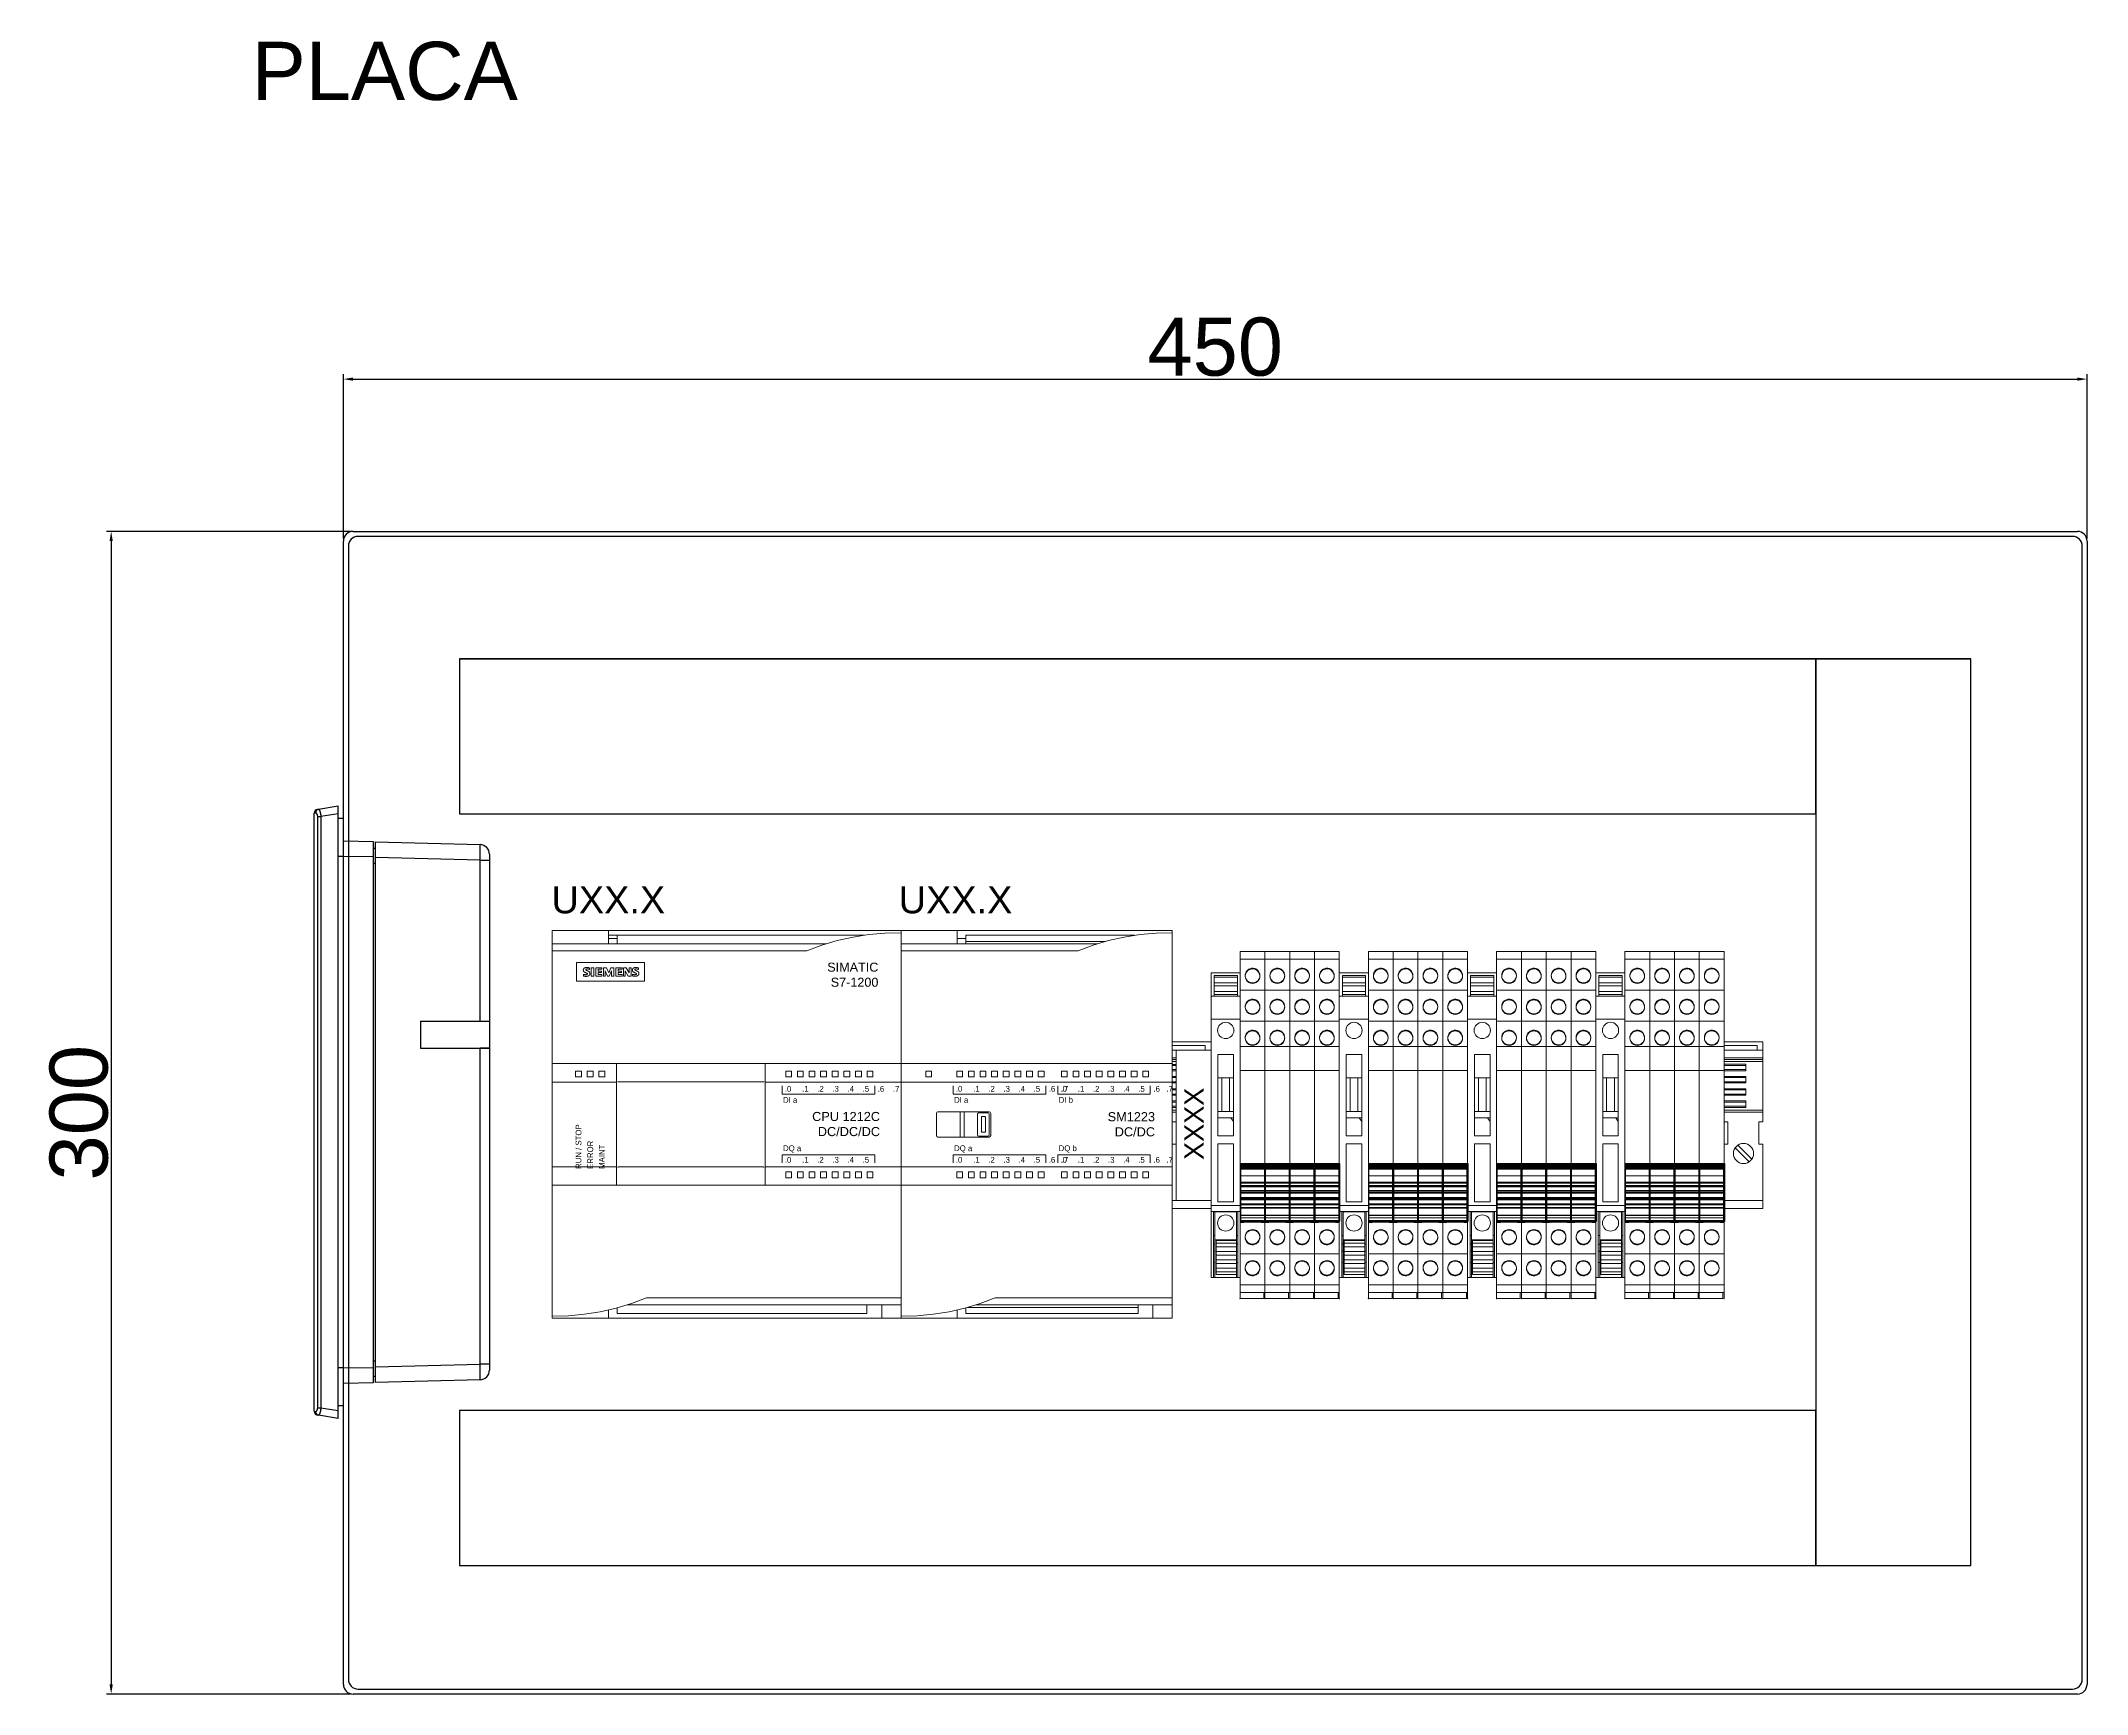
# Model space of a CAD drawing. Header units: millimetres. Extents: x 979 to 3414, y -1029 to 703.
# Drawn here: x 1864 to 2392, y 276 to 703 of the extents above; entities that cross this region are included whole.
import ezdxf
from ezdxf.enums import TextEntityAlignment as Align

# ---------------------------------------------------------------- set-up
doc = ezdxf.new("R2010")
doc.units = ezdxf.units.MM
doc.layers.add('eProC - L2', color=41, linetype='Continuous', lineweight=20)
doc.styles.get("Standard").update_dxf_attribs({"font": 'arial.ttf'})
doc.dimstyles.new('ISO-25', dxfattribs={"dimtxt": 2.5, "dimasz": 2.5, "dimexe": 1.25, "dimexo": 0.625, "dimtad": 1, "dimtxsty": 'Standard', "dimcen": 2.5, "dimadec": 0, "dimazin": 0, "dimtfac": 1, "dimtmove": 0, "dimatfit": 3, "dimfxl": 1, "dimarcsym": 0})

# ---------------------------------------------------------------- blocks, each defined once
blk = doc.blocks.new('eProC_B1200_12')
at = {"layer": 'eProC - L2'}
for p, q in [((0, -46.8), (0, 0)), ((0, 0), (14.5, 0)), ((14.5, 0), (14.5, -0.16)), ((90, 0), (90, -0.15)), ((0, -3.43), (14.5, -3.43)), ((0, -3.44), (70.68, -3.44)), ((0, -5.21), (65.68, -5.21)), ((14.5, -0.16), (14.5, -0.58)), ((14.5, -0.58), (14.5, -1.26)), ((14.5, -1.2), (80.51, -1.2)), ((14.5, -1.26), (14.5, -2.2)), ((14.5, -2), (16.7, -2)), ((14.5, -2.2), (14.5, -3.39)), ((14.5, -3.39), (14.5, -3.43)), ((14.5, -3.43), (14.5, -3.44)), ((16.7, -1.2), (16.7, -2.8)), ((16.7, -2.8), (16.7, -3.3)), ((16.7, -3.3), (16.7, -3.44)), ((69.57, -3.76), (65.68, -5.21)), ((73.55, -2.58), (69.57, -3.76)), ((77.61, -1.66), (73.55, -2.58)), ((81.71, -1.01), (77.61, -1.66)), ((85.85, -0.63), (81.71, -1.01)), ((85, 0), (90, 0)), ((90, -0.53), (85.85, -0.63)), ((90, -0.15), (90, -0.53)), ((90, -100), (90, -0.4)), ((6.25, -8.23), (6.25, -13.03)), ((6.25, -8.23), (23.75, -8.23)), ((9.56, -10), (9.56, -9.59)), ((10.04, -11.74), (10.04, -9.57)), ((10.71, -9.57), (10.04, -9.57)), ((10.71, -11.74), (10.71, -9.57)), ((11.21, -11.74), (11.21, -9.57)), ((12.8, -9.57), (11.21, -9.57)), ((11.84, -10.46), (11.84, -9.98)), ((11.84, -9.98), (12.8, -9.98)), ((12.69, -10.46), (11.84, -10.46)), ((12.69, -10.83), (12.69, -10.46)), ((12.8, -9.98), (12.8, -9.57)), ((13.22, -11.74), (13.22, -9.57)), ((14, -9.57), (13.22, -9.57)), ((13.65, -11.74), (13.65, -10.37)), ((13.65, -10.37), (14.25, -11.77)), ((14.57, -10.87), (14, -9.57)), ((15.1, -9.57), (14.57, -10.87)), ((14.64, -11.77), (15.26, -10.35)), ((15.88, -9.57), (15.1, -9.57)), ((15.26, -11.74), (15.26, -10.35)), ((15.88, -11.74), (15.88, -9.57)), ((16.39, -11.74), (16.39, -9.57)), ((18, -9.57), (16.39, -9.57)), ((17.03, -10.46), (17.03, -9.98)), ((17.03, -9.98), (18, -9.98)), ((17.88, -10.46), (17.03, -10.46)), ((17.88, -10.83), (17.88, -10.46)), ((18, -9.98), (18, -9.57)), ((18.39, -11.74), (18.39, -9.57)), ((19.1, -9.57), (18.39, -9.57)), ((18.83, -11.74), (18.83, -10.37)), ((18.83, -10.37), (19.61, -11.74)), ((19.86, -10.9), (19.1, -9.57)), ((19.86, -9.57), (19.86, -10.9)), ((20.32, -9.57), (19.86, -9.57)), ((20.32, -11.74), (20.32, -9.57)), ((22.21, -10), (22.21, -9.59)), ((23.75, -8.23), (23.75, -13.03)), ((6.25, -13.03), (23.75, -13.03)), ((8.02, -11.7), (8.02, -11.26)), ((10.04, -11.74), (10.71, -11.74)), ((11.21, -11.74), (12.82, -11.74)), ((11.84, -11.33), (11.84, -10.83)), ((11.84, -10.83), (12.69, -10.83)), ((12.82, -11.33), (11.84, -11.33)), ((12.82, -11.74), (12.82, -11.33)), ((13.22, -11.74), (13.65, -11.74)), ((14.25, -11.77), (14.64, -11.77)), ((15.26, -11.74), (15.88, -11.74)), ((16.39, -11.74), (18.02, -11.74)), ((17.03, -11.33), (17.03, -10.83)), ((17.03, -10.83), (17.88, -10.83)), ((18.02, -11.33), (17.03, -11.33)), ((18.02, -11.74), (18.02, -11.33)), ((18.39, -11.74), (18.83, -11.74)), ((19.61, -11.74), (20.32, -11.74)), ((20.69, -11.67), (20.69, -11.26)), ((0, -34.32), (90, -34.32)), ((7.52, -36.25), (6.02, -36.25)), ((10.52, -36.25), (9.02, -36.25)), ((13.52, -36.25), (12.02, -36.25)), ((16.6, -65.68), (16.6, -34.32)), ((54.9, -34.32), (54.9, -65.68)), ((61.75, -36.25), (60.25, -36.25)), ((64.75, -36.25), (63.25, -36.25)), ((67.75, -36.25), (66.25, -36.25)), ((70.75, -36.25), (69.25, -36.25)), ((73.75, -36.25), (72.25, -36.25)), ((76.75, -36.25), (75.25, -36.25)), ((79.75, -36.25), (78.25, -36.25)), ((82.75, -36.25), (81.25, -36.25)), ((16.4, -39.08), (0, -39.08)), ((7.52, -37.75), (6.02, -37.75)), ((10.52, -37.75), (9.02, -37.75)), ((13.52, -37.75), (12.02, -37.75)), ((54.4, -39.03), (17.1, -39.03)), ((90, -39.08), (55.1, -39.08)), ((59.36, -40.08), (59.36, -42.17)), ((59.36, -42.17), (83.19, -42.17)), ((61.75, -37.75), (60.25, -37.75)), ((64.75, -37.75), (63.25, -37.75)), ((67.75, -37.75), (66.25, -37.75)), ((70.75, -37.75), (69.25, -37.75)), ((73.75, -37.75), (72.25, -37.75)), ((76.75, -37.75), (75.25, -37.75)), ((79.75, -37.75), (78.25, -37.75)), ((82.75, -37.75), (81.25, -37.75)), ((83.19, -42.17), (83.19, -40.08)), ((0, -100), (0, -46.84)), ((59.36, -59.92), (59.36, -57.83)), ((59.36, -57.83), (83.19, -57.83)), ((83.19, -57.83), (83.19, -59.92)), ((16.4, -60.92), (0, -60.92)), ((54.4, -60.97), (17.1, -60.97)), ((90, -60.92), (55.1, -60.92)), ((61.75, -62.25), (60.25, -62.25)), ((64.75, -62.25), (63.25, -62.25)), ((67.75, -62.25), (66.25, -62.25)), ((70.75, -62.25), (69.25, -62.25)), ((73.75, -62.25), (72.25, -62.25)), ((76.75, -62.25), (75.25, -62.25)), ((79.75, -62.25), (78.25, -62.25)), ((82.75, -62.25), (81.25, -62.25)), ((90, -65.68), (0, -65.68)), ((61.75, -63.75), (60.25, -63.75)), ((64.75, -63.75), (63.25, -63.75)), ((67.75, -63.75), (66.25, -63.75)), ((70.75, -63.75), (69.25, -63.75)), ((73.75, -63.75), (72.25, -63.75)), ((76.75, -63.75), (75.25, -63.75)), ((79.75, -63.75), (78.25, -63.75)), ((82.75, -63.75), (81.25, -63.75)), ((20.43, -96.24), (24.32, -94.79)), ((90, -94.79), (24.32, -94.79)), ((0, -99.47), (4.15, -99.37)), ((0, -99.47), (0, -99.85)), ((0, -99.85), (0, -100)), ((14.5, -100), (0, -100)), ((4.15, -99.37), (8.29, -98.99)), ((8.29, -98.99), (12.39, -98.34)), ((12.39, -98.34), (16.45, -97.42)), ((14.5, -97.9), (14.5, -98.8)), ((14.5, -98.8), (14.5, -99.45)), ((14.5, -99.45), (14.5, -99.85)), ((14.5, -99.85), (14.5, -100)), ((16.45, -97.42), (20.43, -96.24)), ((16.7, -98.8), (16.7, -97.35)), ((81.2, -98.8), (16.7, -98.8)), ((90, -96.56), (19.32, -96.56)), ((81.2, -96.7), (81.2, -96.56)), ((81.2, -97.2), (81.2, -96.7)), ((81.2, -98.8), (81.2, -97.2)), ((85, -96.57), (85, -96.56)), ((85, -96.61), (85, -96.57)), ((85, -96.57), (90, -96.57)), ((85, -97.8), (85, -96.61)), ((85, -98.74), (85, -97.8)), ((85, -99.42), (85, -98.74)), ((85, -99.84), (85, -99.42)), ((85, -100), (85, -99.84)), ((90, -100), (85, -100))]:
    blk.add_line(p, q, dxfattribs=at)
for points in [[(90, 0), (14.5, 0)], [(9.56, -9.59), (9.47, -9.57), (9.38, -9.56), (9.29, -9.54), (9.24, -9.54), (9.19, -9.53), (9.13, -9.52), (9.08, -9.52), (9.04, -9.51), (9.01, -9.51), (8.97, -9.51), (8.93, -9.51), (8.9, -9.51), (8.86, -9.51), (8.83, -9.51), (8.79, -9.51), (8.76, -9.52), (8.73, -9.52), (8.69, -9.52), (8.66, -9.53), (8.63, -9.53), (8.6, -9.54), (8.57, -9.55), (8.54, -9.55), (8.51, -9.56), (8.48, -9.57), (8.45, -9.58), (8.43, -9.59), (8.4, -9.6), (8.37, -9.61), (8.35, -9.63), (8.32, -9.64), (8.3, -9.65), (8.28, -9.66), (8.26, -9.68), (8.24, -9.69), (8.23, -9.7), (8.21, -9.72), (8.19, -9.73), (8.17, -9.74), (8.16, -9.76), (8.14, -9.78), (8.13, -9.79), (8.12, -9.81), (8.1, -9.82), (8.09, -9.84), (8.08, -9.86), (8.07, -9.88), (8.06, -9.89), (8.05, -9.91), (8.04, -9.93), (8.03, -9.95), (8.03, -9.97), (8.02, -9.99), (8.02, -10.01), (8.01, -10.03), (8.01, -10.05), (8, -10.07), (8, -10.1), (8, -10.12), (8, -10.14), (7.99, -10.16), (7.99, -10.18)], [(7.99, -10.18), (7.99, -10.19), (7.99, -10.21), (8, -10.23), (8, -10.25), (8, -10.27), (8, -10.29), (8.01, -10.31), (8.01, -10.33), (8.01, -10.34), (8.02, -10.36), (8.03, -10.38), (8.03, -10.4), (8.04, -10.42), (8.05, -10.44), (8.06, -10.45), (8.07, -10.47), (8.07, -10.49), (8.09, -10.5), (8.1, -10.52), (8.11, -10.54), (8.12, -10.55), (8.13, -10.57), (8.15, -10.58), (8.16, -10.6), (8.18, -10.62), (8.19, -10.63), (8.21, -10.64), (8.22, -10.66), (8.24, -10.67), (8.26, -10.68), (8.28, -10.7), (8.3, -10.71), (8.33, -10.73), (8.35, -10.74), (8.38, -10.76), (8.43, -10.78), (8.47, -10.8), (8.51, -10.82), (8.56, -10.84), (8.61, -10.86), (8.65, -10.88), (8.7, -10.9), (8.75, -10.92), (8.8, -10.94), (8.83, -10.96), (8.85, -10.97), (8.88, -10.98), (8.91, -10.99), (8.93, -11.01), (8.96, -11.02), (8.97, -11.03), (8.98, -11.04), (9, -11.05), (9.01, -11.06), (9.02, -11.07), (9.03, -11.08), (9.04, -11.09), (9.05, -11.1), (9.06, -11.11), (9.06, -11.12), (9.07, -11.12), (9.07, -11.13), (9.07, -11.14), (9.08, -11.15), (9.08, -11.16), (9.08, -11.17), (9.08, -11.18), (9.08, -11.18)], [(8.62, -10.06), (8.62, -10.05), (8.62, -10.05), (8.62, -10.04), (8.62, -10.03), (8.62, -10.03), (8.63, -10.02), (8.63, -10.02), (8.63, -10.01), (8.64, -10.01), (8.64, -10), (8.65, -9.99), (8.65, -9.99), (8.66, -9.98), (8.66, -9.97), (8.67, -9.97), (8.68, -9.96), (8.68, -9.96), (8.7, -9.95), (8.71, -9.95), (8.72, -9.94), (8.73, -9.94), (8.74, -9.93), (8.75, -9.93), (8.77, -9.92), (8.78, -9.92), (8.8, -9.91), (8.82, -9.91), (8.84, -9.9), (8.85, -9.9), (8.87, -9.9), (8.89, -9.89), (8.91, -9.89), (8.93, -9.89), (8.95, -9.89), (8.97, -9.89), (8.99, -9.89), (9.01, -9.89), (9.03, -9.89), (9.05, -9.89), (9.07, -9.89), (9.09, -9.89), (9.12, -9.9), (9.14, -9.9), (9.16, -9.9), (9.19, -9.91), (9.21, -9.91), (9.24, -9.91), (9.27, -9.92), (9.29, -9.93), (9.32, -9.93), (9.35, -9.94), (9.38, -9.95), (9.42, -9.96), (9.45, -9.97), (9.49, -9.98), (9.52, -9.99), (9.56, -10)], [(8.62, -10.07), (8.62, -10.07), (8.62, -10.07), (8.62, -10.07), (8.62, -10.07), (8.62, -10.07), (8.62, -10.06), (8.62, -10.06), (8.62, -10.06), (8.62, -10.06), (8.62, -10.06), (8.62, -10.06), (8.62, -10.06), (8.62, -10.06), (8.62, -10.06)], [(9.71, -11.08), (9.71, -11.06), (9.71, -11.04), (9.7, -11.02), (9.7, -11), (9.7, -10.98), (9.7, -10.96), (9.69, -10.94), (9.69, -10.92), (9.68, -10.9), (9.68, -10.88), (9.67, -10.86), (9.66, -10.84), (9.65, -10.83), (9.65, -10.81), (9.64, -10.79), (9.63, -10.77), (9.62, -10.75), (9.61, -10.74), (9.59, -10.72), (9.58, -10.71), (9.57, -10.69), (9.56, -10.67), (9.54, -10.66), (9.53, -10.64), (9.51, -10.63), (9.49, -10.61), (9.48, -10.6), (9.46, -10.58), (9.44, -10.57), (9.43, -10.56), (9.4, -10.54), (9.38, -10.53), (9.36, -10.52), (9.34, -10.5), (9.31, -10.49), (9.27, -10.47), (9.23, -10.45), (9.18, -10.42), (9.14, -10.4), (9.08, -10.38), (9.02, -10.35), (8.96, -10.32), (8.9, -10.3), (8.87, -10.28), (8.85, -10.27), (8.82, -10.26), (8.8, -10.25), (8.77, -10.23), (8.74, -10.22), (8.73, -10.21), (8.72, -10.2), (8.71, -10.19), (8.69, -10.18), (8.68, -10.17), (8.67, -10.16), (8.66, -10.15), (8.65, -10.14), (8.65, -10.13), (8.64, -10.12), (8.64, -10.11), (8.63, -10.11), (8.63, -10.1), (8.62, -10.09), (8.62, -10.08), (8.62, -10.07), (8.62, -10.06)], [(22.21, -9.59), (22.12, -9.58), (22.03, -9.56), (21.94, -9.55), (21.89, -9.54), (21.84, -9.53), (21.79, -9.53), (21.74, -9.52), (21.7, -9.52), (21.66, -9.52), (21.62, -9.51), (21.59, -9.51), (21.55, -9.51), (21.52, -9.51), (21.49, -9.52), (21.45, -9.52), (21.42, -9.52), (21.39, -9.53), (21.35, -9.53), (21.32, -9.54), (21.29, -9.54), (21.26, -9.55), (21.23, -9.55), (21.2, -9.56), (21.18, -9.57), (21.15, -9.58), (21.12, -9.59), (21.09, -9.6), (21.07, -9.61), (21.04, -9.62), (21.02, -9.64), (20.99, -9.65), (20.97, -9.66), (20.95, -9.68), (20.93, -9.69), (20.91, -9.7), (20.89, -9.71), (20.88, -9.73), (20.86, -9.74), (20.84, -9.76), (20.83, -9.77), (20.81, -9.79), (20.8, -9.8), (20.78, -9.82), (20.77, -9.84), (20.76, -9.85), (20.75, -9.87), (20.74, -9.89), (20.73, -9.9), (20.72, -9.92), (20.71, -9.94), (20.7, -9.96), (20.7, -9.98), (20.69, -10), (20.68, -10.02), (20.68, -10.04), (20.67, -10.06), (20.67, -10.08), (20.67, -10.1), (20.67, -10.12), (20.66, -10.14), (20.66, -10.16), (20.66, -10.18)], [(20.66, -10.18), (20.66, -10.19), (20.66, -10.21), (20.66, -10.23), (20.67, -10.25), (20.67, -10.27), (20.67, -10.29), (20.67, -10.31), (20.68, -10.33), (20.68, -10.35), (20.69, -10.37), (20.7, -10.38), (20.7, -10.4), (20.71, -10.42), (20.72, -10.44), (20.73, -10.46), (20.74, -10.47), (20.75, -10.49), (20.76, -10.51), (20.77, -10.52), (20.78, -10.54), (20.79, -10.55), (20.8, -10.57), (20.82, -10.59), (20.83, -10.6), (20.85, -10.62), (20.86, -10.63), (20.88, -10.65), (20.9, -10.66), (20.91, -10.67), (20.93, -10.69), (20.95, -10.7), (20.98, -10.71), (21, -10.73), (21.03, -10.75), (21.06, -10.76), (21.1, -10.78), (21.15, -10.8), (21.19, -10.82), (21.23, -10.84), (21.28, -10.86), (21.33, -10.89), (21.38, -10.91), (21.43, -10.93), (21.48, -10.95), (21.51, -10.96), (21.54, -10.97), (21.57, -10.99), (21.6, -11.01), (21.63, -11.02), (21.65, -11.03), (21.66, -11.04), (21.67, -11.05), (21.68, -11.06), (21.7, -11.07), (21.71, -11.08), (21.72, -11.09), (21.73, -11.1), (21.73, -11.11), (21.74, -11.11), (21.74, -11.12), (21.75, -11.13), (21.75, -11.14), (21.75, -11.15), (21.76, -11.15), (21.76, -11.16), (21.76, -11.17), (21.76, -11.18)], [(21.28, -10.07), (21.28, -10.06), (21.28, -10.05), (21.28, -10.05), (21.29, -10.04), (21.29, -10.03), (21.29, -10.03), (21.29, -10.02), (21.29, -10.01), (21.3, -10.01), (21.3, -10), (21.31, -9.99), (21.31, -9.99), (21.31, -9.98), (21.32, -9.98), (21.32, -9.97), (21.33, -9.97), (21.34, -9.96), (21.34, -9.95), (21.35, -9.95), (21.36, -9.94), (21.37, -9.94), (21.38, -9.93), (21.39, -9.93), (21.4, -9.93), (21.4, -9.92), (21.41, -9.92), (21.42, -9.92), (21.43, -9.92), (21.44, -9.91), (21.46, -9.91), (21.48, -9.91), (21.5, -9.9), (21.51, -9.9), (21.53, -9.9), (21.55, -9.9), (21.57, -9.9), (21.59, -9.89), (21.61, -9.89), (21.62, -9.89), (21.64, -9.89), (21.67, -9.89), (21.69, -9.89), (21.72, -9.9), (21.75, -9.9), (21.77, -9.9), (21.8, -9.9), (21.82, -9.91), (21.85, -9.91), (21.88, -9.91), (21.9, -9.92), (21.93, -9.92), (21.96, -9.93), (21.99, -9.94), (22.01, -9.94), (22.04, -9.95), (22.07, -9.96), (22.1, -9.97), (22.12, -9.97), (22.15, -9.98), (22.18, -9.99), (22.21, -10)], [(22.36, -11.08), (22.36, -11.08), (22.36, -11.06), (22.36, -11.04), (22.36, -11.02), (22.35, -11), (22.35, -10.98), (22.35, -10.96), (22.34, -10.94), (22.34, -10.92), (22.33, -10.9), (22.33, -10.88), (22.32, -10.86), (22.31, -10.84), (22.31, -10.83), (22.3, -10.81), (22.29, -10.79), (22.28, -10.77), (22.27, -10.76), (22.26, -10.74), (22.25, -10.72), (22.24, -10.71), (22.22, -10.69), (22.21, -10.67), (22.19, -10.66), (22.18, -10.64), (22.16, -10.63), (22.15, -10.61), (22.13, -10.6), (22.12, -10.59), (22.1, -10.57), (22.08, -10.56), (22.05, -10.54), (22.03, -10.53), (22, -10.51), (21.97, -10.5), (21.93, -10.47), (21.89, -10.45), (21.84, -10.43), (21.8, -10.41), (21.74, -10.38), (21.68, -10.36), (21.62, -10.33), (21.56, -10.31), (21.54, -10.29), (21.51, -10.28), (21.48, -10.27), (21.46, -10.26), (21.43, -10.24), (21.41, -10.23), (21.39, -10.22), (21.38, -10.21), (21.37, -10.2), (21.36, -10.19), (21.35, -10.18), (21.33, -10.17), (21.32, -10.16), (21.31, -10.15), (21.31, -10.14), (21.3, -10.13), (21.3, -10.12), (21.29, -10.12), (21.29, -10.11), (21.29, -10.1), (21.29, -10.09), (21.28, -10.08), (21.28, -10.07), (21.28, -10.07)], [(8.02, -11.7), (8.06, -11.71), (8.11, -11.72), (8.16, -11.73), (8.2, -11.74), (8.25, -11.75), (8.29, -11.76), (8.34, -11.77), (8.38, -11.78), (8.42, -11.78), (8.47, -11.79), (8.51, -11.79), (8.55, -11.8), (8.59, -11.8), (8.63, -11.8), (8.67, -11.8), (8.72, -11.8), (8.76, -11.8), (8.8, -11.8), (8.84, -11.79), (8.89, -11.79), (8.93, -11.78), (8.96, -11.78), (8.99, -11.77), (9.03, -11.77), (9.06, -11.76), (9.09, -11.75), (9.12, -11.74), (9.16, -11.74), (9.18, -11.73), (9.21, -11.72), (9.24, -11.71), (9.27, -11.69), (9.3, -11.68), (9.33, -11.67), (9.35, -11.65), (9.38, -11.64), (9.4, -11.63), (9.42, -11.62), (9.44, -11.6), (9.46, -11.59), (9.48, -11.58), (9.5, -11.56), (9.52, -11.55), (9.53, -11.53), (9.55, -11.51), (9.57, -11.5), (9.58, -11.48), (9.59, -11.46), (9.61, -11.44), (9.62, -11.43), (9.63, -11.41), (9.64, -11.39), (9.65, -11.37), (9.66, -11.35), (9.67, -11.33), (9.68, -11.31), (9.68, -11.29), (9.69, -11.26), (9.69, -11.24), (9.7, -11.22), (9.7, -11.2), (9.7, -11.17), (9.71, -11.15), (9.71, -11.13), (9.71, -11.11)], [(9.08, -11.18), (9.08, -11.19), (9.08, -11.19), (9.08, -11.2), (9.08, -11.21), (9.08, -11.21), (9.07, -11.22), (9.07, -11.23), (9.07, -11.23), (9.06, -11.24), (9.06, -11.25), (9.05, -11.25), (9.05, -11.26), (9.04, -11.27), (9.03, -11.27), (9.03, -11.28), (9.02, -11.29), (9.01, -11.29), (9, -11.3), (8.99, -11.3), (8.98, -11.31), (8.97, -11.31), (8.95, -11.32), (8.94, -11.32), (8.93, -11.33), (8.91, -11.33), (8.9, -11.34), (8.88, -11.34), (8.86, -11.35), (8.84, -11.35), (8.82, -11.36), (8.8, -11.36), (8.77, -11.36), (8.75, -11.37), (8.72, -11.37), (8.7, -11.37), (8.67, -11.37), (8.64, -11.37), (8.61, -11.37), (8.59, -11.37), (8.56, -11.37), (8.53, -11.37), (8.5, -11.37), (8.48, -11.37), (8.45, -11.37), (8.42, -11.36), (8.39, -11.36), (8.37, -11.36), (8.34, -11.35), (8.31, -11.35), (8.29, -11.34), (8.26, -11.34), (8.23, -11.33), (8.21, -11.32), (8.18, -11.32), (8.15, -11.31), (8.12, -11.3), (8.1, -11.29), (8.07, -11.28), (8.04, -11.27), (8.02, -11.26)], [(20.69, -11.67), (20.74, -11.69), (20.78, -11.7), (20.83, -11.71), (20.87, -11.72), (20.92, -11.73), (20.96, -11.74), (21.01, -11.75), (21.05, -11.75), (21.09, -11.76), (21.14, -11.76), (21.18, -11.77), (21.22, -11.77), (21.26, -11.77), (21.3, -11.77), (21.34, -11.77), (21.38, -11.77), (21.42, -11.77), (21.45, -11.77), (21.49, -11.77), (21.53, -11.77), (21.56, -11.76), (21.6, -11.76), (21.63, -11.75), (21.66, -11.75), (21.69, -11.74), (21.73, -11.73), (21.76, -11.73), (21.79, -11.72), (21.82, -11.71), (21.85, -11.7), (21.88, -11.69), (21.91, -11.68), (21.94, -11.67), (21.96, -11.65), (21.99, -11.64), (22.02, -11.63), (22.04, -11.62), (22.06, -11.6), (22.08, -11.59), (22.1, -11.58), (22.12, -11.56), (22.14, -11.55), (22.16, -11.53), (22.17, -11.52), (22.19, -11.5), (22.21, -11.49), (22.22, -11.47), (22.24, -11.45), (22.25, -11.44), (22.26, -11.42), (22.27, -11.4), (22.29, -11.38), (22.3, -11.36), (22.31, -11.34), (22.31, -11.32), (22.32, -11.3), (22.33, -11.28), (22.34, -11.26), (22.34, -11.24), (22.35, -11.22), (22.35, -11.2), (22.35, -11.17), (22.36, -11.15), (22.36, -11.13), (22.36, -11.11), (22.36, -11.08)], [(21.76, -11.18), (21.76, -11.18), (21.76, -11.19), (21.76, -11.2), (21.76, -11.2), (21.75, -11.21), (21.75, -11.22), (21.75, -11.22), (21.74, -11.23), (21.74, -11.23), (21.74, -11.24), (21.73, -11.25), (21.73, -11.25), (21.72, -11.26), (21.71, -11.27), (21.7, -11.27), (21.7, -11.28), (21.69, -11.28), (21.68, -11.29), (21.67, -11.29), (21.66, -11.3), (21.64, -11.31), (21.63, -11.31), (21.62, -11.32), (21.6, -11.32), (21.59, -11.33), (21.57, -11.33), (21.56, -11.34), (21.54, -11.34), (21.51, -11.35), (21.49, -11.35), (21.47, -11.35), (21.44, -11.36), (21.42, -11.36), (21.39, -11.36), (21.37, -11.37), (21.34, -11.37), (21.31, -11.37), (21.28, -11.37), (21.26, -11.37), (21.23, -11.37), (21.2, -11.37), (21.18, -11.37), (21.15, -11.37), (21.12, -11.37), (21.09, -11.36), (21.07, -11.36), (21.04, -11.36), (21.01, -11.35), (20.99, -11.35), (20.96, -11.34), (20.93, -11.34), (20.9, -11.33), (20.88, -11.32), (20.85, -11.32), (20.82, -11.31), (20.8, -11.3), (20.77, -11.29), (20.74, -11.28), (20.72, -11.27), (20.69, -11.26)], [(6.02, -37.75), (6.02, -37.25), (6.02, -36.75), (6.02, -36.25)], [(7.52, -37.75), (7.52, -37.25), (7.52, -36.75), (7.52, -36.25)], [(9.02, -37.75), (9.02, -37.25), (9.02, -36.75), (9.02, -36.25)], [(10.52, -37.75), (10.52, -37.25), (10.52, -36.75), (10.52, -36.25)], [(12.02, -37.75), (12.02, -37.25), (12.02, -36.75), (12.02, -36.25)], [(13.52, -37.75), (13.52, -37.25), (13.52, -36.75), (13.52, -36.25)], [(60.25, -37.75), (60.25, -37.25), (60.25, -36.75), (60.25, -36.25)], [(61.75, -37.75), (61.75, -37.25), (61.75, -36.75), (61.75, -36.25)], [(63.25, -37.75), (63.25, -37.25), (63.25, -36.75), (63.25, -36.25)], [(64.75, -37.75), (64.75, -37.25), (64.75, -36.75), (64.75, -36.25)], [(66.25, -37.75), (66.25, -37.25), (66.25, -36.75), (66.25, -36.25)], [(67.75, -37.75), (67.75, -37.25), (67.75, -36.75), (67.75, -36.25)], [(69.25, -37.75), (69.25, -37.25), (69.25, -36.75), (69.25, -36.25)], [(70.75, -37.75), (70.75, -37.25), (70.75, -36.75), (70.75, -36.25)], [(72.25, -37.75), (72.25, -37.25), (72.25, -36.75), (72.25, -36.25)], [(73.75, -37.75), (73.75, -37.25), (73.75, -36.75), (73.75, -36.25)], [(75.25, -37.75), (75.25, -37.25), (75.25, -36.75), (75.25, -36.25)], [(76.75, -37.75), (76.75, -37.25), (76.75, -36.75), (76.75, -36.25)], [(78.25, -37.75), (78.25, -37.25), (78.25, -36.75), (78.25, -36.25)], [(79.75, -37.75), (79.75, -37.25), (79.75, -36.75), (79.75, -36.25)], [(81.25, -37.75), (81.25, -37.25), (81.25, -36.75), (81.25, -36.25)], [(82.75, -37.75), (82.75, -37.25), (82.75, -36.75), (82.75, -36.25)], [(16.6, -39), (16.6, -39.01), (16.6, -39.01), (16.6, -39.01), (16.6, -39.01), (16.6, -39.01), (16.6, -39.01), (16.6, -39.02), (16.6, -39.02), (16.6, -39.02), (16.59, -39.02), (16.59, -39.02), (16.59, -39.03), (16.59, -39.03), (16.59, -39.03), (16.59, -39.03), (16.59, -39.03), (16.59, -39.03), (16.58, -39.04), (16.58, -39.04), (16.58, -39.04), (16.58, -39.04), (16.57, -39.04), (16.57, -39.05), (16.57, -39.05), (16.57, -39.05), (16.56, -39.05), (16.56, -39.05), (16.56, -39.05), (16.55, -39.06), (16.55, -39.06), (16.55, -39.06), (16.54, -39.06), (16.54, -39.06), (16.53, -39.06), (16.53, -39.07), (16.52, -39.07), (16.52, -39.07), (16.51, -39.07), (16.51, -39.07), (16.5, -39.07), (16.5, -39.07), (16.49, -39.08), (16.49, -39.08), (16.48, -39.08), (16.47, -39.08), (16.47, -39.08), (16.46, -39.08), (16.45, -39.08), (16.45, -39.08), (16.44, -39.08), (16.43, -39.08), (16.43, -39.08), (16.42, -39.08), (16.41, -39.08), (16.41, -39.08), (16.4, -39.08)], [(16.9, -38.89), (16.9, -38.89), (16.9, -38.9), (16.9, -38.9), (16.9, -38.9), (16.9, -38.91), (16.9, -38.91), (16.9, -38.91), (16.9, -38.92), (16.9, -38.92), (16.91, -38.92), (16.91, -38.92), (16.91, -38.93), (16.91, -38.93), (16.91, -38.93), (16.91, -38.94), (16.91, -38.94), (16.92, -38.94), (16.92, -38.95), (16.92, -38.95), (16.92, -38.95), (16.92, -38.95), (16.92, -38.96), (16.93, -38.96), (16.93, -38.96), (16.93, -38.96), (16.94, -38.97), (16.94, -38.97), (16.94, -38.97), (16.94, -38.98), (16.95, -38.98), (16.95, -38.98), (16.95, -38.98), (16.96, -38.99), (16.96, -38.99), (16.97, -38.99), (16.97, -38.99), (16.97, -39), (16.98, -39), (16.98, -39), (16.98, -39), (16.99, -39), (16.99, -39), (17, -39.01), (17, -39.01), (17.01, -39.01), (17.01, -39.01), (17.02, -39.01), (17.02, -39.01), (17.03, -39.02), (17.03, -39.02), (17.04, -39.02), (17.04, -39.02), (17.05, -39.02), (17.05, -39.02), (17.06, -39.02), (17.06, -39.02), (17.07, -39.02), (17.07, -39.02), (17.08, -39.03), (17.08, -39.03), (17.09, -39.03), (17.09, -39.03), (17.1, -39.03)], [(54.6, -38.89), (54.6, -38.89), (54.6, -38.9), (54.6, -38.9), (54.6, -38.9), (54.6, -38.91), (54.6, -38.91), (54.6, -38.91), (54.6, -38.92), (54.6, -38.92), (54.59, -38.92), (54.59, -38.92), (54.59, -38.93), (54.59, -38.93), (54.59, -38.93), (54.59, -38.94), (54.59, -38.94), (54.58, -38.94), (54.58, -38.95), (54.58, -38.95), (54.58, -38.95), (54.58, -38.95), (54.58, -38.96), (54.57, -38.96), (54.57, -38.96), (54.57, -38.96), (54.56, -38.97), (54.56, -38.97), (54.56, -38.97), (54.56, -38.98), (54.55, -38.98), (54.55, -38.98), (54.55, -38.98), (54.54, -38.99), (54.54, -38.99), (54.53, -38.99), (54.53, -38.99), (54.53, -39), (54.52, -39), (54.52, -39), (54.52, -39), (54.51, -39), (54.51, -39), (54.5, -39.01), (54.5, -39.01), (54.49, -39.01), (54.49, -39.01), (54.48, -39.01), (54.48, -39.01), (54.47, -39.02), (54.47, -39.02), (54.46, -39.02), (54.46, -39.02), (54.45, -39.02), (54.45, -39.02), (54.44, -39.02), (54.44, -39.02), (54.43, -39.02), (54.43, -39.02), (54.42, -39.03), (54.42, -39.03), (54.41, -39.03), (54.41, -39.03), (54.4, -39.03)], [(54.9, -39), (54.9, -39.01), (54.9, -39.01), (54.9, -39.01), (54.9, -39.01), (54.9, -39.01), (54.9, -39.01), (54.9, -39.02), (54.9, -39.02), (54.9, -39.02), (54.91, -39.02), (54.91, -39.02), (54.91, -39.03), (54.91, -39.03), (54.91, -39.03), (54.91, -39.03), (54.91, -39.03), (54.91, -39.03), (54.92, -39.04), (54.92, -39.04), (54.92, -39.04), (54.92, -39.04), (54.93, -39.04), (54.93, -39.05), (54.93, -39.05), (54.93, -39.05), (54.94, -39.05), (54.94, -39.05), (54.94, -39.05), (54.95, -39.06), (54.95, -39.06), (54.95, -39.06), (54.96, -39.06), (54.96, -39.06), (54.97, -39.06), (54.97, -39.07), (54.98, -39.07), (54.98, -39.07), (54.99, -39.07), (54.99, -39.07), (55, -39.07), (55, -39.07), (55.01, -39.08), (55.01, -39.08), (55.02, -39.08), (55.03, -39.08), (55.03, -39.08), (55.04, -39.08), (55.05, -39.08), (55.05, -39.08), (55.06, -39.08), (55.07, -39.08), (55.07, -39.08), (55.08, -39.08), (55.09, -39.08), (55.09, -39.08), (55.1, -39.08)], [(16.6, -61), (16.6, -60.99), (16.6, -60.99), (16.6, -60.99), (16.6, -60.99), (16.6, -60.99), (16.6, -60.99), (16.6, -60.98), (16.6, -60.98), (16.6, -60.98), (16.59, -60.98), (16.59, -60.98), (16.59, -60.97), (16.59, -60.97), (16.59, -60.97), (16.59, -60.97), (16.59, -60.97), (16.59, -60.97), (16.58, -60.96), (16.58, -60.96), (16.58, -60.96), (16.58, -60.96), (16.57, -60.96), (16.57, -60.95), (16.57, -60.95), (16.57, -60.95), (16.56, -60.95), (16.56, -60.95), (16.56, -60.95), (16.55, -60.94), (16.55, -60.94), (16.55, -60.94), (16.54, -60.94), (16.54, -60.94), (16.53, -60.94), (16.53, -60.93), (16.52, -60.93), (16.52, -60.93), (16.51, -60.93), (16.51, -60.93), (16.5, -60.93), (16.5, -60.93), (16.49, -60.92), (16.49, -60.92), (16.48, -60.92), (16.47, -60.92), (16.47, -60.92), (16.46, -60.92), (16.45, -60.92), (16.45, -60.92), (16.44, -60.92), (16.43, -60.92), (16.43, -60.92), (16.42, -60.92), (16.41, -60.92), (16.41, -60.92), (16.4, -60.92)], [(16.9, -61.11), (16.9, -61.11), (16.9, -61.1), (16.9, -61.1), (16.9, -61.1), (16.9, -61.09), (16.9, -61.09), (16.9, -61.09), (16.9, -61.08), (16.9, -61.08), (16.91, -61.08), (16.91, -61.08), (16.91, -61.07), (16.91, -61.07), (16.91, -61.07), (16.91, -61.06), (16.91, -61.06), (16.92, -61.06), (16.92, -61.05), (16.92, -61.05), (16.92, -61.05), (16.92, -61.05), (16.92, -61.04), (16.93, -61.04), (16.93, -61.04), (16.93, -61.04), (16.94, -61.03), (16.94, -61.03), (16.94, -61.03), (16.94, -61.02), (16.95, -61.02), (16.95, -61.02), (16.95, -61.02), (16.96, -61.01), (16.96, -61.01), (16.97, -61.01), (16.97, -61.01), (16.97, -61), (16.98, -61), (16.98, -61), (16.98, -61), (16.99, -61), (16.99, -61), (17, -60.99), (17, -60.99), (17.01, -60.99), (17.01, -60.99), (17.02, -60.99), (17.02, -60.99), (17.03, -60.98), (17.03, -60.98), (17.04, -60.98), (17.04, -60.98), (17.05, -60.98), (17.05, -60.98), (17.06, -60.98), (17.06, -60.98), (17.07, -60.98), (17.07, -60.98), (17.08, -60.97), (17.08, -60.97), (17.09, -60.97), (17.09, -60.97), (17.1, -60.97)], [(54.6, -61.11), (54.6, -61.11), (54.6, -61.1), (54.6, -61.1), (54.6, -61.1), (54.6, -61.09), (54.6, -61.09), (54.6, -61.09), (54.6, -61.08), (54.6, -61.08), (54.59, -61.08), (54.59, -61.08), (54.59, -61.07), (54.59, -61.07), (54.59, -61.07), (54.59, -61.06), (54.59, -61.06), (54.58, -61.06), (54.58, -61.05), (54.58, -61.05), (54.58, -61.05), (54.58, -61.05), (54.58, -61.04), (54.57, -61.04), (54.57, -61.04), (54.57, -61.04), (54.56, -61.03), (54.56, -61.03), (54.56, -61.03), (54.56, -61.02), (54.55, -61.02), (54.55, -61.02), (54.55, -61.02), (54.54, -61.01), (54.54, -61.01), (54.53, -61.01), (54.53, -61.01), (54.53, -61), (54.52, -61), (54.52, -61), (54.52, -61), (54.51, -61), (54.51, -61), (54.5, -60.99), (54.5, -60.99), (54.49, -60.99), (54.49, -60.99), (54.48, -60.99), (54.48, -60.99), (54.47, -60.98), (54.47, -60.98), (54.46, -60.98), (54.46, -60.98), (54.45, -60.98), (54.45, -60.98), (54.44, -60.98), (54.44, -60.98), (54.43, -60.98), (54.43, -60.98), (54.42, -60.97), (54.42, -60.97), (54.41, -60.97), (54.41, -60.97), (54.4, -60.97)], [(54.9, -61), (54.9, -60.99), (54.9, -60.99), (54.9, -60.99), (54.9, -60.99), (54.9, -60.99), (54.9, -60.99), (54.9, -60.98), (54.9, -60.98), (54.9, -60.98), (54.91, -60.98), (54.91, -60.98), (54.91, -60.97), (54.91, -60.97), (54.91, -60.97), (54.91, -60.97), (54.91, -60.97), (54.91, -60.97), (54.92, -60.96), (54.92, -60.96), (54.92, -60.96), (54.92, -60.96), (54.93, -60.96), (54.93, -60.95), (54.93, -60.95), (54.93, -60.95), (54.94, -60.95), (54.94, -60.95), (54.94, -60.95), (54.95, -60.94), (54.95, -60.94), (54.95, -60.94), (54.96, -60.94), (54.96, -60.94), (54.97, -60.94), (54.97, -60.93), (54.98, -60.93), (54.98, -60.93), (54.99, -60.93), (54.99, -60.93), (55, -60.93), (55, -60.93), (55.01, -60.92), (55.01, -60.92), (55.02, -60.92), (55.03, -60.92), (55.03, -60.92), (55.04, -60.92), (55.05, -60.92), (55.05, -60.92), (55.06, -60.92), (55.07, -60.92), (55.07, -60.92), (55.08, -60.92), (55.09, -60.92), (55.09, -60.92), (55.1, -60.92)], [(60.25, -63.75), (60.25, -63.25), (60.25, -62.75), (60.25, -62.25)], [(61.75, -63.75), (61.75, -63.25), (61.75, -62.75), (61.75, -62.25)], [(63.25, -63.75), (63.25, -63.25), (63.25, -62.75), (63.25, -62.25)], [(64.75, -63.75), (64.75, -63.25), (64.75, -62.75), (64.75, -62.25)], [(66.25, -63.75), (66.25, -63.25), (66.25, -62.75), (66.25, -62.25)], [(67.75, -63.75), (67.75, -63.25), (67.75, -62.75), (67.75, -62.25)], [(69.25, -63.75), (69.25, -63.25), (69.25, -62.75), (69.25, -62.25)], [(70.75, -63.75), (70.75, -63.25), (70.75, -62.75), (70.75, -62.25)], [(72.25, -63.75), (72.25, -63.25), (72.25, -62.75), (72.25, -62.25)], [(73.75, -63.75), (73.75, -63.25), (73.75, -62.75), (73.75, -62.25)], [(75.25, -63.75), (75.25, -63.25), (75.25, -62.75), (75.25, -62.25)], [(76.75, -63.75), (76.75, -63.25), (76.75, -62.75), (76.75, -62.25)], [(78.25, -63.75), (78.25, -63.25), (78.25, -62.75), (78.25, -62.25)], [(79.75, -63.75), (79.75, -63.25), (79.75, -62.75), (79.75, -62.25)], [(81.25, -63.75), (81.25, -63.25), (81.25, -62.75), (81.25, -62.25)], [(82.75, -63.75), (82.75, -63.25), (82.75, -62.75), (82.75, -62.25)], [(14.5, -100), (90, -100)]]:
    blk.add_lwpolyline(points, dxfattribs=at)
at = {"layer": 'eProC - L2', "attachment_point": 5}
for s, insert, char_height, width in [('\\pxqr;SIMATIC\\PS7-1200', (72.57, -11.39), 2.3303, 23.1626), ('\\pxql;{\\fBahnschrift SemiLight|b0|i0|c0|p34;.0     .1    .2    .3    .4    .5    .6    .7 }', (76.49, -40.83), 1.501, 32.9726), ('\\pxql;{\\fBahnschrift SemiLight|b0|i0|c0|p34;DI a}', (76.03, -43.69), 1.501, 32.9726), ('\\pxql;{\\fBahnschrift SemiLight|b0|i0|c0|p34;DQ a}', (76.03, -56.36), 1.501, 32.9726), ('\\pxql;{\\fBahnschrift SemiLight|b0|i0|c0|p34;.0     .1    .2    .3    .4    .5}', (76.49, -59.15), 1.501, 32.9726)]:
    blk.add_mtext(s, dxfattribs=dict(at, insert=insert, char_height=char_height, width=width))
at = {"layer": 'eProC - L2', "char_height": 1.501, "width": 21.1551, "attachment_point": 3, "rotation": 90}
for s, insert in [('\\pxqj;{\\fBahnschrift SemiLight|b0|i0|c0|p34;RUN / STOP}', (6.01, -40.32)), ('\\pxqj;{\\fBahnschrift SemiLight|b0|i0|c0|p34;ERROR}', (9.04, -40.32)), ('\\pxqj;{\\fBahnschrift SemiLight|b0|i0|c0|p34;MAINT}', (12.04, -40.32))]:
    blk.add_mtext(s, dxfattribs=dict(at, insert=insert))
at = {"layer": 'eProC - L2'}
blk.add_attdef('ID', (-0.21, 4.45), '', height=7, dxfattribs=at)
for tag, p in [('CPU', (84.57, -49.13)), ('TIPO', (84.57, -53.02))]:
    blk.add_attdef(tag, text='', height=2.35, dxfattribs=at).set_placement(p, align=Align.RIGHT)
blk = doc.blocks.new('eProC_B1200_41')
at = {"layer": 'eProC - L2'}
for p, q in [((0, 0), (14.5, 0)), ((0, -100), (0, 0)), ((14.5, 0), (14.5, -0.16)), ((14.5, 0), (65, 0)), ((65, 0), (70, 0)), ((70, 0), (70, -0.15)), ((0, -3.43), (14.5, -3.43)), ((0, -3.44), (50.58, -3.44)), ((0, -5.21), (45.68, -5.21)), ((14.5, -0.16), (14.5, -0.58)), ((14.5, -0.58), (14.5, -1.26)), ((14.5, -1.26), (14.5, -2.2)), ((14.5, -2), (16.7, -2)), ((14.5, -2.2), (14.5, -3.39)), ((14.5, -3.39), (14.5, -3.43)), ((14.5, -3.43), (14.5, -3.44)), ((16.7, -1.2), (16.7, -2.8)), ((16.7, -1.2), (60.31, -1.2)), ((16.7, -2.8), (16.7, -3.3)), ((16.7, -2.8), (52.73, -2.8)), ((16.7, -3.3), (16.7, -3.44)), ((49.57, -3.76), (45.68, -5.21)), ((53.55, -2.58), (49.57, -3.76)), ((57.61, -1.66), (53.55, -2.58)), ((61.71, -1.01), (57.61, -1.66)), ((65.85, -0.63), (61.71, -1.01)), ((70, -0.53), (65.85, -0.63)), ((70, -0.15), (70, -0.53)), ((70, -100), (70, -0.53)), ((0, -34.32), (70, -34.32)), ((7.89, -36.25), (6.38, -36.25)), ((15.89, -36.25), (14.38, -36.25)), ((18.89, -36.25), (17.38, -36.25)), ((21.89, -36.25), (20.38, -36.25)), ((24.89, -36.25), (23.38, -36.25)), ((27.89, -36.25), (26.38, -36.25)), ((30.89, -36.25), (29.38, -36.25)), ((33.89, -36.25), (32.38, -36.25)), ((36.89, -36.25), (35.38, -36.25)), ((42.89, -36.25), (41.38, -36.25)), ((45.89, -36.25), (44.38, -36.25)), ((48.89, -36.25), (47.38, -36.25)), ((51.89, -36.25), (50.38, -36.25)), ((54.89, -36.25), (53.38, -36.25)), ((57.89, -36.25), (56.38, -36.25)), ((60.89, -36.25), (59.38, -36.25)), ((63.89, -36.25), (62.38, -36.25)), ((70, -39.08), (0, -39.08)), ((7.89, -37.75), (6.38, -37.75)), ((13.49, -40.08), (13.49, -42.17)), ((13.49, -42.17), (37.32, -42.17)), ((15.89, -37.75), (14.38, -37.75)), ((18.89, -37.75), (17.38, -37.75)), ((21.89, -37.75), (20.38, -37.75)), ((24.89, -37.75), (23.38, -37.75)), ((27.89, -37.75), (26.38, -37.75)), ((30.89, -37.75), (29.38, -37.75)), ((33.89, -37.75), (32.38, -37.75)), ((36.89, -37.75), (35.38, -37.75)), ((37.32, -42.17), (37.32, -40.08)), ((40.49, -40.08), (40.49, -42.17)), ((40.49, -42.17), (64.32, -42.17)), ((42.89, -37.75), (41.38, -37.75)), ((45.89, -37.75), (44.38, -37.75)), ((48.89, -37.75), (47.38, -37.75)), ((51.89, -37.75), (50.38, -37.75)), ((54.89, -37.75), (53.38, -37.75)), ((57.89, -37.75), (56.38, -37.75)), ((60.89, -37.75), (59.38, -37.75)), ((63.89, -37.75), (62.38, -37.75)), ((64.32, -42.17), (64.32, -40.08)), ((9.13, -47.15), (9.13, -52.85)), ((9.53, -46.75), (22.73, -46.75)), ((15.26, -53.25), (15.26, -46.75)), ((16.26, -53.25), (16.26, -46.75)), ((19.76, -47.3), (19.76, -52.7)), ((22.46, -47), (20.06, -47)), ((22.76, -52.7), (22.76, -47.3)), ((23.13, -47.15), (23.13, -52.85)), ((20.76, -51.9), (20.76, -48.1)), ((20.86, -48), (21.66, -48)), ((21.66, -52), (20.86, -52)), ((21.76, -48.1), (21.76, -51.9)), ((9.53, -53.25), (22.73, -53.25)), ((13.49, -59.92), (13.49, -57.83)), ((13.49, -57.83), (37.32, -57.83)), ((20.06, -53), (22.46, -53)), ((37.32, -57.83), (37.32, -59.92)), ((40.49, -59.92), (40.49, -57.83)), ((40.49, -57.83), (64.32, -57.83)), ((64.32, -57.83), (64.32, -59.92)), ((70, -60.92), (0, -60.92)), ((15.89, -62.25), (14.38, -62.25)), ((18.89, -62.25), (17.38, -62.25)), ((21.89, -62.25), (20.38, -62.25)), ((24.89, -62.25), (23.38, -62.25)), ((27.89, -62.25), (26.38, -62.25)), ((30.89, -62.25), (29.38, -62.25)), ((33.89, -62.25), (32.38, -62.25)), ((36.89, -62.25), (35.38, -62.25)), ((42.89, -62.25), (41.38, -62.25)), ((45.89, -62.25), (44.38, -62.25)), ((48.89, -62.25), (47.38, -62.25)), ((51.89, -62.25), (50.38, -62.25)), ((54.89, -62.25), (53.38, -62.25)), ((57.89, -62.25), (56.38, -62.25)), ((60.89, -62.25), (59.38, -62.25)), ((63.89, -62.25), (62.38, -62.25)), ((70, -65.68), (0, -65.68)), ((15.89, -63.75), (14.38, -63.75)), ((18.89, -63.75), (17.38, -63.75)), ((21.89, -63.75), (20.38, -63.75)), ((24.89, -63.75), (23.38, -63.75)), ((27.89, -63.75), (26.38, -63.75)), ((30.89, -63.75), (29.38, -63.75)), ((33.89, -63.75), (32.38, -63.75)), ((36.89, -63.75), (35.38, -63.75)), ((42.89, -63.75), (41.38, -63.75)), ((45.89, -63.75), (44.38, -63.75)), ((48.89, -63.75), (47.38, -63.75)), ((51.89, -63.75), (50.38, -63.75)), ((54.89, -63.75), (53.38, -63.75)), ((57.89, -63.75), (56.38, -63.75)), ((60.89, -63.75), (59.38, -63.75)), ((63.89, -63.75), (62.38, -63.75)), ((20.43, -96.24), (24.32, -94.79)), ((70, -94.79), (24.32, -94.79)), ((0, -99.47), (4.15, -99.37)), ((0, -99.47), (0, -99.85)), ((0, -99.85), (0, -100)), ((14.5, -100), (0, -100)), ((4.15, -99.37), (8.29, -98.99)), ((8.29, -98.99), (12.39, -98.34)), ((12.39, -98.34), (16.45, -97.42)), ((14.5, -97.86), (14.5, -100)), ((14.5, -97.9), (14.5, -98.8)), ((14.5, -98.8), (14.5, -99.45)), ((65, -100), (14.5, -100)), ((16.45, -97.42), (20.43, -96.24)), ((16.7, -98.8), (16.7, -97.35)), ((61.2, -98.8), (16.7, -98.8)), ((61.2, -97.2), (17.27, -97.2)), ((70, -96.56), (19.42, -96.56)), ((61.2, -96.7), (61.2, -96.56)), ((61.2, -97.2), (61.2, -96.7)), ((61.2, -98.8), (61.2, -97.2)), ((65, -96.57), (65, -96.56)), ((65, -96.61), (65, -96.57)), ((65, -96.57), (70, -96.57)), ((65, -100), (65, -96.61)), ((70, -100), (65, -100))]:
    blk.add_line(p, q, dxfattribs=at)
for points in [[(6.38, -37.75), (6.38, -37.25), (6.38, -36.75), (6.38, -36.25)], [(7.89, -37.75), (7.89, -37.25), (7.89, -36.75), (7.89, -36.25)], [(14.38, -37.75), (14.38, -37.25), (14.38, -36.75), (14.38, -36.25)], [(15.89, -37.75), (15.89, -37.25), (15.89, -36.75), (15.89, -36.25)], [(17.38, -37.75), (17.38, -37.25), (17.38, -36.75), (17.38, -36.25)], [(18.89, -37.75), (18.89, -37.25), (18.89, -36.75), (18.89, -36.25)], [(20.38, -37.75), (20.38, -37.25), (20.38, -36.75), (20.38, -36.25)], [(21.89, -37.75), (21.89, -37.25), (21.89, -36.75), (21.89, -36.25)], [(23.38, -37.75), (23.38, -37.25), (23.38, -36.75), (23.38, -36.25)], [(24.89, -37.75), (24.89, -37.25), (24.89, -36.75), (24.89, -36.25)], [(26.38, -37.75), (26.38, -37.25), (26.38, -36.75), (26.38, -36.25)], [(27.89, -37.75), (27.89, -37.25), (27.89, -36.75), (27.89, -36.25)], [(29.38, -37.75), (29.38, -37.25), (29.38, -36.75), (29.38, -36.25)], [(30.89, -37.75), (30.89, -37.25), (30.89, -36.75), (30.89, -36.25)], [(32.38, -37.75), (32.38, -37.25), (32.38, -36.75), (32.38, -36.25)], [(33.89, -37.75), (33.89, -37.25), (33.89, -36.75), (33.89, -36.25)], [(35.38, -37.75), (35.38, -37.25), (35.38, -36.75), (35.38, -36.25)], [(36.89, -37.75), (36.89, -37.25), (36.89, -36.75), (36.89, -36.25)], [(41.38, -37.75), (41.38, -37.25), (41.38, -36.75), (41.38, -36.25)], [(42.89, -37.75), (42.89, -37.25), (42.89, -36.75), (42.89, -36.25)], [(44.38, -37.75), (44.38, -37.25), (44.38, -36.75), (44.38, -36.25)], [(45.89, -37.75), (45.89, -37.25), (45.89, -36.75), (45.89, -36.25)], [(47.38, -37.75), (47.38, -37.25), (47.38, -36.75), (47.38, -36.25)], [(48.89, -37.75), (48.89, -37.25), (48.89, -36.75), (48.89, -36.25)], [(50.38, -37.75), (50.38, -37.25), (50.38, -36.75), (50.38, -36.25)], [(51.89, -37.75), (51.89, -37.25), (51.89, -36.75), (51.89, -36.25)], [(53.38, -37.75), (53.38, -37.25), (53.38, -36.75), (53.38, -36.25)], [(54.89, -37.75), (54.89, -37.25), (54.89, -36.75), (54.89, -36.25)], [(56.38, -37.75), (56.38, -37.25), (56.38, -36.75), (56.38, -36.25)], [(57.89, -37.75), (57.89, -37.25), (57.89, -36.75), (57.89, -36.25)], [(59.38, -37.75), (59.38, -37.25), (59.38, -36.75), (59.38, -36.25)], [(60.89, -37.75), (60.89, -37.25), (60.89, -36.75), (60.89, -36.25)], [(62.38, -37.75), (62.38, -37.25), (62.38, -36.75), (62.38, -36.25)], [(63.89, -37.75), (63.89, -37.25), (63.89, -36.75), (63.89, -36.25)], [(14.38, -63.75), (14.38, -63.25), (14.38, -62.75), (14.38, -62.25)], [(15.89, -63.75), (15.89, -63.25), (15.89, -62.75), (15.89, -62.25)], [(17.38, -63.75), (17.38, -63.25), (17.38, -62.75), (17.38, -62.25)], [(18.89, -63.75), (18.89, -63.25), (18.89, -62.75), (18.89, -62.25)], [(20.38, -63.75), (20.38, -63.25), (20.38, -62.75), (20.38, -62.25)], [(21.89, -63.75), (21.89, -63.25), (21.89, -62.75), (21.89, -62.25)], [(23.38, -63.75), (23.38, -63.25), (23.38, -62.75), (23.38, -62.25)], [(24.89, -63.75), (24.89, -63.25), (24.89, -62.75), (24.89, -62.25)], [(26.38, -63.75), (26.38, -63.25), (26.38, -62.75), (26.38, -62.25)], [(27.89, -63.75), (27.89, -63.25), (27.89, -62.75), (27.89, -62.25)], [(29.38, -63.75), (29.38, -63.25), (29.38, -62.75), (29.38, -62.25)], [(30.89, -63.75), (30.89, -63.25), (30.89, -62.75), (30.89, -62.25)], [(32.38, -63.75), (32.38, -63.25), (32.38, -62.75), (32.38, -62.25)], [(33.89, -63.75), (33.89, -63.25), (33.89, -62.75), (33.89, -62.25)], [(35.38, -63.75), (35.38, -63.25), (35.38, -62.75), (35.38, -62.25)], [(36.89, -63.75), (36.89, -63.25), (36.89, -62.75), (36.89, -62.25)], [(41.38, -63.75), (41.38, -63.25), (41.38, -62.75), (41.38, -62.25)], [(42.89, -63.75), (42.89, -63.25), (42.89, -62.75), (42.89, -62.25)], [(44.38, -63.75), (44.38, -63.25), (44.38, -62.75), (44.38, -62.25)], [(45.89, -63.75), (45.89, -63.25), (45.89, -62.75), (45.89, -62.25)], [(47.38, -63.75), (47.38, -63.25), (47.38, -62.75), (47.38, -62.25)], [(48.89, -63.75), (48.89, -63.25), (48.89, -62.75), (48.89, -62.25)], [(50.38, -63.75), (50.38, -63.25), (50.38, -62.75), (50.38, -62.25)], [(51.89, -63.75), (51.89, -63.25), (51.89, -62.75), (51.89, -62.25)], [(53.38, -63.75), (53.38, -63.25), (53.38, -62.75), (53.38, -62.25)], [(54.89, -63.75), (54.89, -63.25), (54.89, -62.75), (54.89, -62.25)], [(56.38, -63.75), (56.38, -63.25), (56.38, -62.75), (56.38, -62.25)], [(57.89, -63.75), (57.89, -63.25), (57.89, -62.75), (57.89, -62.25)], [(59.38, -63.75), (59.38, -63.25), (59.38, -62.75), (59.38, -62.25)], [(60.89, -63.75), (60.89, -63.25), (60.89, -62.75), (60.89, -62.25)], [(62.38, -63.75), (62.38, -63.25), (62.38, -62.75), (62.38, -62.25)], [(63.89, -63.75), (63.89, -63.25), (63.89, -62.75), (63.89, -62.25)]]:
    blk.add_lwpolyline(points, dxfattribs=at)
for centre, radius, start, end in [((9.53, -47.15), 0.4, 90, 180), ((20.06, -47.3), 0.3, 90, 180.0017), ((22.46, -47.3), 0.3, 0, 90), ((22.73, -47.15), 0.4, 0, 90), ((20.06, -52.7), 0.3, 180, 270), ((20.86, -48.1), 0.1, 90, 180), ((20.86, -51.9), 0.1, 180, 270), ((21.66, -48.1), 0.1, 0, 90), ((21.66, -51.9), 0.1, 270, 0), ((22.46, -52.7), 0.3, 270, 0), ((9.53, -52.85), 0.4, 180, 270), ((22.73, -52.85), 0.4, 270, 0)]:
    blk.add_arc(centre, radius, start, end, dxfattribs=at)
at = {"layer": 'eProC - L2', "char_height": 1.501, "width": 32.9726, "attachment_point": 5}
for s, insert in [('\\pxql;{\\fBahnschrift SemiLight|b0|i0|c0|p34;.0     .1    .2    .3    .4    .5    .6   .7}', (30.63, -40.83)), ('\\pxql;{\\fBahnschrift SemiLight|b0|i0|c0|p34;.0     .1    .2    .3    .4    .5    .6   .7}', (57.63, -40.83)), ('\\pxql;{\\fBahnschrift SemiLight|b0|i0|c0|p34;DI a}', (30.17, -43.69)), ('\\pxql;{\\fBahnschrift SemiLight|b0|i0|c0|p34;DI b}', (57.17, -43.69)), ('\\pxql;{\\fBahnschrift SemiLight|b0|i0|c0|p34;DQ a}', (30.17, -56.36)), ('\\pxql;{\\fBahnschrift SemiLight|b0|i0|c0|p34;DQ b}', (57.17, -56.36)), ('\\pxql;{\\fBahnschrift SemiLight|b0|i0|c0|p34;.0     .1    .2    .3    .4    .5    .6   .7}', (30.63, -59.15)), ('\\pxql;{\\fBahnschrift SemiLight|b0|i0|c0|p34;.0     .1    .2    .3    .4    .5    .6   .7}', (57.63, -59.15))]:
    blk.add_mtext(s, dxfattribs=dict(at, insert=insert))
at = {"layer": 'eProC - L2'}
blk.add_attdef('ID', (-0.61, 4.45), '', height=7, dxfattribs=at)
for tag, p in [('SMXXXX', (65.54, -49.19)), ('TIPO', (65.54, -53.09))]:
    blk.add_attdef(tag, text='', height=2.35, dxfattribs=at).set_placement(p, align=Align.RIGHT)
blk = doc.blocks.new('eProC_Z_EK1+I-RE1')
at = {"layer": 'eProC - L2'}
for p, q in [((0, 0), (0, -20.65)), ((10, 0), (0, 0)), ((10, 0), (10, -43)), ((0, -1), (8.5, -1)), ((10, -2.2), (0, -2.2)), ((0, -4.2), (1, -4.2)), ((1, -4.59), (0, -4.59)), ((1, -5.09), (0, -5.09)), ((8.5, -2.2), (8.5, -1)), ((1, -5.84), (0, -5.84)), ((1, -6.11), (0, -6.11)), ((1, -7.21), (0, -7.21)), ((1, -7.49), (0, -7.49)), ((1, -8.99), (0, -8.99)), ((1, -9.26), (0, -9.26)), ((1, -10.36), (0, -10.36)), ((1, -10.64), (0, -10.64)), ((1, -12.14), (0, -12.14)), ((1, -12.42), (0, -12.42)), ((1, -13.52), (0, -13.52)), ((1, -13.79), (0, -13.79)), ((1, -15.29), (0, -15.29)), ((1, -15.57), (0, -15.57)), ((1, -16.67), (0, -16.67)), ((1, -16.94), (0, -16.94)), ((1, -17.69), (0, -17.69)), ((1, -18.19), (0, -18.19)), ((0, -20.65), (1, -20.65)), ((1, -26.45), (1, -20.65)), ((0, -26.45), (0, -43)), ((0, -26.45), (1, -26.45)), ((10, -41), (0, -41)), ((10, -43), (0, -43))]:
    blk.add_line(p, q, dxfattribs=at)
blk.add_lwpolyline([(10, -41), (1, -41), (1, -2.2), (10, -2.2)], close=True, dxfattribs=at)
blk.add_attdef('XXXX.X', text='', height=5, rotation=90, dxfattribs=at).set_placement((8.07, -21.18), align=Align.CENTER)
blk = doc.blocks.new('eProC_Z_BPSN-SI-520')
at = {"layer": 'eProC - L2'}
for p, q in [((0.79, -6.05), (0.79, -0.75)), ((0.79, -0.75), (3.79, -0.75)), ((0.79, -1.13), (3.79, -1.13)), ((0.79, -2.59), (3.79, -2.59)), ((0.79, -3.36), (3.79, -3.36)), ((0.79, -4.82), (3.79, -4.82)), ((6.79, -0.75), (3.79, -0.75)), ((6.79, -1.13), (3.79, -1.13)), ((6.79, -2.59), (3.79, -2.59)), ((6.79, -3.36), (3.79, -3.36)), ((6.79, -4.82), (3.79, -4.82)), ((6.79, -6.05), (6.79, -0.75)), ((7.5, -6.05), (0, -6.05)), ((0.79, -5.59), (3.79, -5.59)), ((6.79, -5.59), (3.79, -5.59)), ((7.5, -12), (0, -12)), ((1.79, -42.11), (1.79, -21.11)), ((1.79, -21.11), (5.79, -21.11)), ((5.79, -42.11), (5.79, -21.11)), ((1.79, -27.11), (5.79, -27.11)), ((2.79, -35.8), (2.79, -27.11)), ((4.79, -35.8), (4.79, -27.11)), ((1.79, -35.8), (5.79, -35.8)), ((1.79, -37.4), (5.79, -37.4)), ((1.79, -42.11), (5.79, -42.11)), ((5.79, -38.39), (5.14, -37.4)), ((1.79, -59.11), (1.79, -44.11)), ((1.79, -44.11), (5.79, -44.11)), ((5.79, -59.11), (5.79, -44.11)), ((7.5, -60.07), (0, -60.07)), ((7.5, -61.58), (0, -61.58)), ((0.64, -78.6), (0.64, -61.58)), ((0.99, -78.6), (0.99, -61.58)), ((6.59, -61.65), (0.99, -61.65)), ((1.79, -59.11), (5.79, -59.11)), ((6.59, -78.6), (6.59, -61.58)), ((6.94, -78.6), (6.94, -61.58)), ((0.99, -67.83), (0.64, -67.83)), ((6.59, -67.83), (6.94, -67.83)), ((0.99, -70), (0.64, -70)), ((0.64, -71.8), (0.99, -71.8)), ((6.59, -68.91), (0.99, -68.91)), ((1.29, -77.85), (1.29, -69.1)), ((6.59, -69.1), (1.29, -69.1)), ((6.59, -69.78), (1.29, -69.78)), ((6.59, -70.76), (1.29, -70.76)), ((6.59, -71.92), (1.29, -71.92)), ((6.59, -72.89), (1.29, -72.89)), ((6.59, -70), (6.94, -70)), ((6.94, -71.8), (6.59, -71.8)), ((0.99, -74.8), (0.64, -74.8)), ((6.59, -78.6), (0.99, -78.6)), ((6.59, -74.05), (1.29, -74.05)), ((6.59, -75.03), (1.29, -75.03)), ((6.59, -76.19), (1.29, -76.19)), ((6.59, -77.16), (1.29, -77.16)), ((6.59, -77.85), (1.29, -77.85)), ((6.59, -74.8), (6.94, -74.8))]:
    blk.add_line(p, q, dxfattribs=at)
blk.add_lwpolyline([(0, 0), (7.5, 0), (7.5, -78.6), (0, -78.6)], close=True, dxfattribs=at)
for centre in [(3.79, -14.89), (3.79, -64.57)]:
    blk.add_circle(centre, 2.1, dxfattribs=at)
blk = doc.blocks.new('eProC_Z_EK1')
at = {"layer": 'eProC - L2'}
for p, q in [((0, 0), (0, -20.65)), ((10, 0), (0, 0)), ((10, 0), (10, -20.65)), ((0, -1), (8.5, -1)), ((10, -2.2), (0, -2.2)), ((0, -4.2), (10, -4.2)), ((10, -4.59), (0, -4.59)), ((10, -5.09), (0, -5.09)), ((8.5, -2.2), (8.5, -1)), ((5.6, -5.84), (0, -5.84)), ((5.6, -6.11), (0, -6.11)), ((5.6, -7.21), (0, -7.21)), ((5.6, -7.49), (0, -7.49)), ((5.6, -8.99), (0, -8.99)), ((5.6, -9.26), (0, -9.26)), ((5.6, -10.36), (0, -10.36)), ((5.6, -7.49), (5.6, -5.84)), ((5.6, -10.64), (5.6, -8.99)), ((5.6, -10.64), (0, -10.64)), ((5.6, -12.14), (0, -12.14)), ((5.6, -12.42), (0, -12.42)), ((5.6, -13.52), (0, -13.52)), ((5.6, -13.79), (0, -13.79)), ((5.6, -15.29), (0, -15.29)), ((5.6, -15.57), (0, -15.57)), ((5.6, -13.79), (5.6, -12.14)), ((5.6, -16.94), (5.6, -15.29)), ((5.6, -16.67), (0, -16.67)), ((5.6, -16.94), (0, -16.94)), ((10, -17.69), (0, -17.69)), ((10, -18.19), (0, -18.19)), ((0, -20.65), (1, -20.65)), ((1, -26.45), (1, -20.65)), ((9, -26.45), (9, -20.65)), ((10, -20.65), (9, -20.65)), ((0, -26.45), (0, -43)), ((0, -26.45), (1, -26.45)), ((6.45, -31.01), (2.84, -27.4)), ((7.16, -30.3), (3.55, -26.69)), ((10, -26.45), (9, -26.45)), ((10, -26.45), (10, -43)), ((10, -41), (0, -41)), ((10, -43), (0, -43))]:
    blk.add_line(p, q, dxfattribs=at)
blk.add_circle((5, -28.85), 2.6, dxfattribs=at)
blk = doc.blocks.new('*D21')
at = {"color": 0, "lineweight": -2, "transparency": 16777216}
for p, q in [((1942.42, 574.09), (1942.42, 616.5)), ((1944.92, 615.25), (2389.92, 615.25)), ((2392.42, 574.09), (2392.42, 616.5))]:
    blk.add_line(p, q, dxfattribs=at)
at = {"color": 0, "transparency": 16777216}
for points in [[(1944.92, 615.66), (1944.92, 614.83), (1942.42, 615.25)], [(2389.92, 615.66), (2389.92, 614.83), (2392.42, 615.25)]]:
    blk.add_solid(points, dxfattribs=at)
at = {"layer": 'Defpoints', "color": 0, "transparency": 16777216}
for p in [(2392.42, 615.25), (1942.42, 573.47), (2392.42, 573.47)]:
    blk.add_point(p, dxfattribs=at)
at = {"color": 0, "transparency": 16777216, "insert": (2167.42, 623.53), "char_height": 15, "attachment_point": 5}
blk.add_mtext('450', dxfattribs=at)
blk = doc.blocks.new('*D22')
at = {"color": 0, "lineweight": -2, "transparency": 16777216}
for p, q in [((1944.29, 575.97), (1881.25, 575.97)), ((1882.5, 573.47), (1882.5, 278.47)), ((1944.29, 275.97), (1881.25, 275.97))]:
    blk.add_line(p, q, dxfattribs=at)
at = {"color": 0, "transparency": 16777216}
for points in [[(1882.08, 573.47), (1882.92, 573.47), (1882.5, 575.97)], [(1882.08, 278.47), (1882.92, 278.47), (1882.5, 275.97)]]:
    blk.add_solid(points, dxfattribs=at)
at = {"layer": 'Defpoints', "color": 0, "transparency": 16777216}
for p in [(1944.92, 575.97), (1882.5, 275.97), (1944.92, 275.97)]:
    blk.add_point(p, dxfattribs=at)
at = {"color": 0, "transparency": 16777216, "insert": (1874.21, 425.97), "char_height": 15, "attachment_point": 5, "rotation": 90}
blk.add_mtext('300', dxfattribs=at)

msp = doc.modelspace()

# ---------------------------------------------------------------- linework, layer by layer
for p, q in [((1944.916, 575.967), (2389.916, 575.967)), ((1942.416, 278.467), (1942.416, 573.467)), ((1943.716, 572.167), (1943.716, 279.767)), ((2388.673, 574.667), (1946.216, 574.667)), ((2391.173, 279.767), (2391.173, 572.167)), ((2392.416, 573.467), (2392.416, 278.467)), ((1972.416, 543.067), (2362.416, 543.067)), ((2389.916, 275.967), (1944.916, 275.967)), ((1946.216, 277.267), (2388.673, 277.267))]:
    msp.add_line(p, q)
at = {"color": 7, "linetype": 'Continuous'}
for p, q in [((1935.235, 503.296), (1934.916, 503.253)), ((1934.916, 348.956), (1934.916, 503.253)), ((1935.757, 504.24), (1936.023, 504.283)), ((1935.807, 349.843), (1935.807, 502.366)), ((1935.807, 502.366), (1936.618, 502.366)), ((1936.023, 504.283), (1941.116, 505.104)), ((1941.116, 503.091), (1936.618, 502.366)), ((1936.618, 502.366), (1936.618, 349.843)), ((1941.116, 347.104), (1941.116, 505.104)), ((1942.416, 501.854), (1941.116, 501.854)), ((1942.416, 350.354), (1942.416, 501.854)), ((1942.416, 492.104), (1941.116, 492.104)), ((1942.417, 496.082), (1950.116, 495.947)), ((1950.116, 491.948), (1942.417, 492.082)), ((1950.116, 495.947), (1950.116, 356.261)), ((1950.116, 494.266), (1950.716, 494.266)), ((1950.716, 356.361), (1950.716, 495.848)), ((1950.716, 495.848), (1977.682, 495.142)), ((1977.682, 491.143), (1950.716, 491.849)), ((1977.682, 449.61), (1977.682, 491.143)), ((1977.682, 491.143), (1980.116, 491.143)), ((1980.116, 492.643), (1980.116, 359.566)), ((1950.716, 490.266), (1950.116, 490.266)), ((1962.316, 449.61), (1962.316, 442.599)), ((1962.316, 449.61), (1980.116, 449.61)), ((1977.682, 449.61), (1980.116, 449.61)), ((1962.316, 442.599), (1980.116, 442.599)), ((1977.682, 361.066), (1977.682, 442.599)), ((1980.116, 442.599), (1977.682, 442.599)), ((1942.416, 360.104), (1941.116, 360.104)), ((1942.417, 360.126), (1950.116, 360.261)), ((1950.116, 361.943), (1950.716, 361.943)), ((1950.716, 360.36), (1977.682, 361.066)), ((1980.116, 361.066), (1977.682, 361.066)), ((1950.116, 356.261), (1942.417, 356.127)), ((1950.716, 357.943), (1950.116, 357.943)), ((1977.682, 357.067), (1950.716, 356.361)), ((1934.916, 348.956), (1935.235, 348.913)), ((1935.807, 349.843), (1936.618, 349.843)), ((1936.618, 349.843), (1941.116, 349.117)), ((1942.416, 350.354), (1941.116, 350.354)), ((1936.023, 347.926), (1935.757, 347.969)), ((1941.116, 347.104), (1936.023, 347.926))]:
    msp.add_line(p, q, dxfattribs=at)
for points in [[(1972.416, 543.067), (1972.416, 503.067), (2322.416, 503.067), (2322.416, 543.067), (1972.416, 543.067)], [(2362.416, 543.067), (2322.416, 543.067), (2322.416, 309.142), (2362.416, 309.142), (2362.416, 543.067)], [(1972.416, 349.142), (1972.416, 309.142), (2322.416, 309.142), (2322.416, 349.142), (1972.416, 349.142)]]:
    msp.add_lwpolyline(points)
for points in [[(1936.023, 504.283), (1935.768, 504.201), (1935.546, 504.047), (1935.375, 503.833), (1935.268, 503.575), (1935.235, 503.296)], [(1935.807, 502.366), (1935.807, 502.382), (1935.806, 502.398), (1935.806, 502.414), (1935.805, 502.429), (1935.804, 502.445), (1935.803, 502.461), (1935.802, 502.476), (1935.801, 502.492), (1935.799, 502.507), (1935.798, 502.522), (1935.796, 502.538), (1935.794, 502.553), (1935.791, 502.568), (1935.789, 502.583), (1935.786, 502.598), (1935.783, 502.613), (1935.78, 502.628), (1935.777, 502.643), (1935.774, 502.658), (1935.771, 502.672), (1935.767, 502.686), (1935.763, 502.7), (1935.76, 502.714), (1935.756, 502.728), (1935.752, 502.741), (1935.747, 502.755), (1935.743, 502.768), (1935.739, 502.781), (1935.734, 502.794), (1935.729, 502.807), (1935.725, 502.819), (1935.72, 502.832), (1935.715, 502.844), (1935.71, 502.856), (1935.705, 502.868), (1935.7, 502.88), (1935.694, 502.891), (1935.689, 502.903), (1935.683, 502.914), (1935.678, 502.925), (1935.672, 502.936), (1935.667, 502.947), (1935.661, 502.957), (1935.655, 502.968), (1935.649, 502.978), (1935.644, 502.988), (1935.638, 502.998), (1935.632, 503.007), (1935.626, 503.017), (1935.62, 503.026), (1935.614, 503.035), (1935.608, 503.044), (1935.602, 503.053), (1935.596, 503.062), (1935.59, 503.07), (1935.583, 503.079), (1935.577, 503.087), (1935.571, 503.095), (1935.565, 503.103), (1935.558, 503.11), (1935.552, 503.118), (1935.546, 503.125), (1935.54, 503.132), (1935.533, 503.139), (1935.527, 503.146), (1935.521, 503.153), (1935.515, 503.159), (1935.508, 503.166), (1935.502, 503.172), (1935.496, 503.178), (1935.49, 503.184), (1935.483, 503.189), (1935.477, 503.195), (1935.471, 503.2), (1935.465, 503.206), (1935.458, 503.211), (1935.452, 503.216), (1935.446, 503.221), (1935.44, 503.225), (1935.434, 503.23), (1935.428, 503.234), (1935.421, 503.239), (1935.415, 503.243), (1935.409, 503.247), (1935.403, 503.25), (1935.397, 503.254), (1935.391, 503.257), (1935.385, 503.261), (1935.379, 503.264), (1935.373, 503.267), (1935.367, 503.27), (1935.361, 503.273), (1935.356, 503.275), (1935.35, 503.278), (1935.344, 503.28), (1935.338, 503.282), (1935.332, 503.284), (1935.327, 503.286), (1935.321, 503.288), (1935.315, 503.289), (1935.31, 503.291), (1935.304, 503.292), (1935.299, 503.293), (1935.293, 503.294), (1935.288, 503.295), (1935.282, 503.296), (1935.277, 503.296), (1935.272, 503.297), (1935.266, 503.297), (1935.261, 503.297), (1935.256, 503.297), (1935.25, 503.297), (1935.245, 503.297), (1935.24, 503.296), (1935.235, 503.296)], [(1936.023, 504.283), (1936.027, 504.283), (1936.031, 504.283), (1936.035, 504.283), (1936.039, 504.283), (1936.043, 504.282), (1936.047, 504.281), (1936.051, 504.279), (1936.056, 504.278), (1936.06, 504.276), (1936.064, 504.273), (1936.069, 504.271), (1936.073, 504.268), (1936.078, 504.264), (1936.083, 504.261), (1936.087, 504.257), (1936.092, 504.253), (1936.097, 504.248), (1936.102, 504.244), (1936.107, 504.239), (1936.112, 504.233), (1936.116, 504.228), (1936.122, 504.222), (1936.127, 504.215), (1936.132, 504.209), (1936.137, 504.202), (1936.142, 504.195), (1936.147, 504.187), (1936.153, 504.179), (1936.158, 504.171), (1936.164, 504.163), (1936.169, 504.154), (1936.175, 504.145), (1936.18, 504.136), (1936.186, 504.126), (1936.191, 504.116), (1936.197, 504.106), (1936.203, 504.096), (1936.208, 504.085), (1936.214, 504.074), (1936.22, 504.063), (1936.225, 504.051), (1936.231, 504.039), (1936.237, 504.027), (1936.243, 504.015), (1936.248, 504.002), (1936.254, 503.989), (1936.26, 503.976), (1936.266, 503.963), (1936.272, 503.949), (1936.278, 503.935), (1936.284, 503.921), (1936.289, 503.906), (1936.295, 503.891), (1936.301, 503.876), (1936.307, 503.861), (1936.313, 503.845), (1936.319, 503.829), (1936.325, 503.813), (1936.331, 503.796), (1936.337, 503.78), (1936.343, 503.763), (1936.349, 503.746), (1936.355, 503.728), (1936.361, 503.711), (1936.366, 503.693), (1936.372, 503.675), (1936.378, 503.657), (1936.384, 503.639), (1936.389, 503.62), (1936.395, 503.601), (1936.401, 503.582), (1936.407, 503.562), (1936.412, 503.543), (1936.418, 503.523), (1936.423, 503.503), (1936.429, 503.483), (1936.435, 503.462), (1936.44, 503.442), (1936.446, 503.421), (1936.451, 503.399), (1936.456, 503.378), (1936.462, 503.357), (1936.467, 503.335), (1936.472, 503.313), (1936.477, 503.291), (1936.482, 503.269), (1936.487, 503.247), (1936.492, 503.225), (1936.497, 503.202), (1936.502, 503.179), (1936.507, 503.157), (1936.511, 503.134), (1936.516, 503.11), (1936.521, 503.087), (1936.525, 503.064), (1936.53, 503.04), (1936.534, 503.016), (1936.538, 502.992), (1936.543, 502.968), (1936.547, 502.944), (1936.551, 502.919), (1936.555, 502.895), (1936.559, 502.87), (1936.563, 502.846), (1936.566, 502.821), (1936.57, 502.796), (1936.574, 502.771), (1936.577, 502.746), (1936.581, 502.722), (1936.584, 502.697), (1936.587, 502.671), (1936.59, 502.646), (1936.593, 502.621), (1936.596, 502.596), (1936.599, 502.571), (1936.602, 502.545), (1936.604, 502.52), (1936.607, 502.494), (1936.609, 502.469), (1936.612, 502.443), (1936.614, 502.417), (1936.616, 502.392), (1936.618, 502.366)], [(1977.682, 491.143), (1977.699, 492.378), (1977.708, 493.493), (1977.708, 494.377), (1977.699, 494.946), (1977.682, 495.142)], [(1977.682, 357.067), (1977.699, 357.263), (1977.708, 357.831), (1977.708, 358.716), (1977.699, 359.83), (1977.682, 361.066)], [(1935.235, 348.913), (1935.24, 348.913), (1935.244, 348.912), (1935.249, 348.912), (1935.254, 348.912), (1935.258, 348.912), (1935.263, 348.912), (1935.268, 348.912), (1935.273, 348.912), (1935.278, 348.913), (1935.282, 348.913), (1935.287, 348.914), (1935.292, 348.914), (1935.297, 348.915), (1935.302, 348.916), (1935.307, 348.917), (1935.312, 348.919), (1935.317, 348.92), (1935.323, 348.921), (1935.328, 348.923), (1935.333, 348.925), (1935.338, 348.927), (1935.343, 348.929), (1935.348, 348.931), (1935.354, 348.933), (1935.359, 348.935), (1935.364, 348.937), (1935.37, 348.94), (1935.375, 348.943), (1935.38, 348.945), (1935.386, 348.948), (1935.391, 348.951), (1935.397, 348.955), (1935.402, 348.958), (1935.408, 348.961), (1935.413, 348.965), (1935.419, 348.968), (1935.424, 348.972), (1935.43, 348.976), (1935.435, 348.98), (1935.441, 348.984), (1935.447, 348.988), (1935.452, 348.993), (1935.458, 348.997), (1935.463, 349.002), (1935.469, 349.007), (1935.475, 349.011), (1935.48, 349.016), (1935.486, 349.022), (1935.491, 349.027), (1935.497, 349.032), (1935.503, 349.038), (1935.508, 349.043), (1935.514, 349.049), (1935.52, 349.055), (1935.525, 349.061), (1935.531, 349.067), (1935.537, 349.073), (1935.542, 349.08), (1935.548, 349.086), (1935.554, 349.093), (1935.559, 349.1), (1935.565, 349.106), (1935.571, 349.114), (1935.576, 349.121), (1935.582, 349.128), (1935.587, 349.136), (1935.593, 349.143), (1935.599, 349.151), (1935.604, 349.159), (1935.61, 349.167), (1935.615, 349.175), (1935.62, 349.183), (1935.626, 349.192), (1935.631, 349.2), (1935.637, 349.209), (1935.642, 349.218), (1935.647, 349.227), (1935.652, 349.236), (1935.657, 349.245), (1935.663, 349.254), (1935.668, 349.264), (1935.673, 349.273), (1935.678, 349.283), (1935.683, 349.293), (1935.688, 349.303), (1935.692, 349.313), (1935.697, 349.324), (1935.702, 349.334), (1935.707, 349.345), (1935.711, 349.356), (1935.716, 349.367), (1935.72, 349.378), (1935.725, 349.39), (1935.729, 349.401), (1935.733, 349.413), (1935.738, 349.425), (1935.742, 349.436), (1935.746, 349.448), (1935.749, 349.461), (1935.753, 349.473), (1935.757, 349.485), (1935.76, 349.498), (1935.764, 349.51), (1935.767, 349.523), (1935.77, 349.536), (1935.773, 349.549), (1935.776, 349.562), (1935.779, 349.575), (1935.782, 349.589), (1935.785, 349.602), (1935.787, 349.616), (1935.789, 349.63), (1935.792, 349.643), (1935.794, 349.657), (1935.796, 349.671), (1935.797, 349.685), (1935.799, 349.7), (1935.801, 349.714), (1935.802, 349.728), (1935.803, 349.742), (1935.804, 349.756), (1935.805, 349.771), (1935.806, 349.785), (1935.806, 349.8), (1935.806, 349.814), (1935.807, 349.828), (1935.807, 349.843)], [(1935.235, 348.913), (1935.268, 348.634), (1935.375, 348.376), (1935.546, 348.162), (1935.768, 348.008), (1936.023, 347.926)], [(1936.618, 349.843), (1936.616, 349.817), (1936.614, 349.791), (1936.612, 349.765), (1936.609, 349.74), (1936.607, 349.714), (1936.604, 349.688), (1936.602, 349.662), (1936.599, 349.637), (1936.596, 349.611), (1936.593, 349.586), (1936.59, 349.56), (1936.587, 349.535), (1936.583, 349.509), (1936.58, 349.484), (1936.577, 349.459), (1936.573, 349.434), (1936.57, 349.409), (1936.566, 349.385), (1936.562, 349.36), (1936.558, 349.335), (1936.554, 349.311), (1936.55, 349.287), (1936.546, 349.263), (1936.542, 349.239), (1936.538, 349.215), (1936.534, 349.191), (1936.529, 349.167), (1936.525, 349.144), (1936.52, 349.12), (1936.516, 349.097), (1936.511, 349.074), (1936.506, 349.051), (1936.502, 349.028), (1936.497, 349.005), (1936.492, 348.982), (1936.487, 348.96), (1936.482, 348.937), (1936.477, 348.915), (1936.471, 348.893), (1936.466, 348.871), (1936.461, 348.849), (1936.456, 348.828), (1936.45, 348.807), (1936.445, 348.786), (1936.44, 348.765), (1936.434, 348.745), (1936.429, 348.724), (1936.423, 348.704), (1936.418, 348.685), (1936.412, 348.665), (1936.406, 348.645), (1936.401, 348.626), (1936.395, 348.607), (1936.389, 348.588), (1936.384, 348.57), (1936.378, 348.551), (1936.372, 348.533), (1936.366, 348.515), (1936.36, 348.498), (1936.355, 348.48), (1936.349, 348.463), (1936.343, 348.446), (1936.337, 348.429), (1936.331, 348.412), (1936.325, 348.395), (1936.319, 348.379), (1936.313, 348.363), (1936.307, 348.348), (1936.301, 348.332), (1936.295, 348.317), (1936.289, 348.302), (1936.283, 348.288), (1936.278, 348.274), (1936.272, 348.26), (1936.266, 348.246), (1936.26, 348.232), (1936.254, 348.219), (1936.248, 348.206), (1936.243, 348.194), (1936.237, 348.181), (1936.231, 348.169), (1936.225, 348.158), (1936.22, 348.146), (1936.214, 348.135), (1936.208, 348.124), (1936.203, 348.113), (1936.197, 348.103), (1936.191, 348.093), (1936.186, 348.083), (1936.18, 348.073), (1936.175, 348.064), (1936.169, 348.055), (1936.164, 348.046), (1936.158, 348.038), (1936.153, 348.03), (1936.147, 348.022), (1936.142, 348.014), (1936.137, 348.007), (1936.132, 348), (1936.127, 347.993), (1936.121, 347.987), (1936.116, 347.981), (1936.111, 347.975), (1936.106, 347.97), (1936.102, 347.965), (1936.097, 347.96), (1936.092, 347.956), (1936.087, 347.952), (1936.082, 347.948), (1936.078, 347.944), (1936.073, 347.941), (1936.069, 347.938), (1936.064, 347.935), (1936.06, 347.933), (1936.056, 347.931), (1936.051, 347.929), (1936.047, 347.928), (1936.043, 347.927), (1936.039, 347.926), (1936.035, 347.926), (1936.031, 347.925), (1936.027, 347.926), (1936.023, 347.926)]]:
    msp.add_lwpolyline(points, dxfattribs=at)
for centre, start, end in [((1944.916, 573.467), 90, 180), ((2389.916, 573.467), 0, 90), ((1946.216, 572.167), 90, 180), ((2388.673, 572.167), 0, 90), ((1944.916, 278.467), 180, 270), ((1946.216, 279.767), 180, 270), ((2388.673, 279.767), 270, 0), ((2389.916, 278.467), 270, 0)]:
    msp.add_arc(centre, 2.5, start, end)
for centre, radius, start, end in [((1935.916, 503.253), 1, 99.16235, 180), ((1977.616, 492.643), 2.5, 0, 88.5), ((1977.616, 359.566), 2.5, 271.5, 0), ((1935.916, 348.956), 1, 180, 260.83765)]:
    msp.add_arc(centre, radius, start, end, dxfattribs=at)
at = {"layer": 'eProC - L2'}
for p, q in [((2180.243, 467.559), (2173.843, 467.559)), ((2173.843, 467.559), (2173.843, 443.07)), ((2180.243, 467.558), (2173.843, 467.558)), ((2180.243, 467.552), (2173.843, 467.552)), ((2180.243, 465.607), (2173.843, 465.607)), ((2180.243, 467.559), (2180.243, 379.581)), ((2186.643, 467.559), (2180.243, 467.559)), ((2180.243, 467.559), (2180.243, 443.07)), ((2186.643, 467.558), (2180.243, 467.558)), ((2186.643, 467.552), (2180.243, 467.552)), ((2186.643, 465.607), (2180.243, 465.607)), ((2186.643, 467.559), (2186.643, 379.581)), ((2193.043, 467.559), (2186.643, 467.559)), ((2186.643, 467.559), (2186.643, 443.07)), ((2193.043, 467.558), (2186.643, 467.558)), ((2193.043, 467.552), (2186.643, 467.552)), ((2193.043, 465.607), (2186.643, 465.607)), ((2193.043, 467.559), (2193.043, 379.581)), ((2199.443, 467.559), (2193.043, 467.559)), ((2193.043, 467.559), (2193.043, 443.07)), ((2199.443, 467.558), (2193.043, 467.558)), ((2199.443, 467.552), (2193.043, 467.552)), ((2199.443, 465.607), (2193.043, 465.607)), ((2199.443, 467.559), (2199.443, 379.581)), ((2199.443, 467.559), (2199.443, 443.07)), ((2213.343, 467.559), (2206.943, 467.559)), ((2206.943, 467.559), (2206.943, 443.07)), ((2213.343, 467.558), (2206.943, 467.558)), ((2213.343, 467.552), (2206.943, 467.552)), ((2213.343, 465.607), (2206.943, 465.607)), ((2213.343, 467.559), (2213.343, 379.581)), ((2219.743, 467.559), (2213.343, 467.559)), ((2213.343, 467.559), (2213.343, 443.07)), ((2219.743, 467.558), (2213.343, 467.558)), ((2219.743, 467.552), (2213.343, 467.552)), ((2219.743, 465.607), (2213.343, 465.607)), ((2219.743, 467.559), (2219.743, 379.581)), ((2226.143, 467.559), (2219.743, 467.559)), ((2219.743, 467.559), (2219.743, 443.07)), ((2226.143, 467.558), (2219.743, 467.558)), ((2226.143, 467.552), (2219.743, 467.552)), ((2226.143, 465.607), (2219.743, 465.607)), ((2226.143, 467.559), (2226.143, 379.581)), ((2232.543, 467.559), (2226.143, 467.559)), ((2226.143, 467.559), (2226.143, 443.07)), ((2232.543, 467.558), (2226.143, 467.558)), ((2232.543, 467.552), (2226.143, 467.552)), ((2232.543, 465.607), (2226.143, 465.607)), ((2232.543, 467.559), (2232.543, 379.581)), ((2232.543, 467.559), (2232.543, 443.07)), ((2246.443, 467.559), (2240.043, 467.559)), ((2240.043, 467.559), (2240.043, 443.07)), ((2246.443, 467.558), (2240.043, 467.558)), ((2246.443, 467.552), (2240.043, 467.552)), ((2246.443, 465.607), (2240.043, 465.607)), ((2246.443, 467.559), (2246.443, 379.581)), ((2252.843, 467.559), (2246.443, 467.559)), ((2246.443, 467.559), (2246.443, 443.07)), ((2252.843, 467.558), (2246.443, 467.558)), ((2252.843, 467.552), (2246.443, 467.552)), ((2252.843, 465.607), (2246.443, 465.607)), ((2252.843, 467.559), (2252.843, 379.581)), ((2259.243, 467.559), (2252.843, 467.559)), ((2252.843, 467.559), (2252.843, 443.07)), ((2259.243, 467.558), (2252.843, 467.558)), ((2259.243, 467.552), (2252.843, 467.552)), ((2259.243, 465.607), (2252.843, 465.607)), ((2259.243, 467.559), (2259.243, 379.581)), ((2265.643, 467.559), (2259.243, 467.559)), ((2259.243, 467.559), (2259.243, 443.07)), ((2265.643, 467.558), (2259.243, 467.558)), ((2265.643, 467.552), (2259.243, 467.552)), ((2265.643, 465.607), (2259.243, 465.607)), ((2265.643, 467.559), (2265.643, 379.581)), ((2265.643, 467.559), (2265.643, 443.07)), ((2279.543, 467.559), (2273.143, 467.559)), ((2273.143, 467.559), (2273.143, 443.07)), ((2279.543, 467.558), (2273.143, 467.558)), ((2279.543, 467.552), (2273.143, 467.552)), ((2279.543, 465.607), (2273.143, 465.607)), ((2279.543, 467.559), (2279.543, 379.581)), ((2285.943, 467.559), (2279.543, 467.559)), ((2279.543, 467.559), (2279.543, 443.07)), ((2285.943, 467.558), (2279.543, 467.558)), ((2285.943, 467.552), (2279.543, 467.552)), ((2285.943, 465.607), (2279.543, 465.607)), ((2285.943, 467.559), (2285.943, 379.581)), ((2292.343, 467.559), (2285.943, 467.559)), ((2285.943, 467.559), (2285.943, 443.07)), ((2292.343, 467.558), (2285.943, 467.558)), ((2292.343, 467.552), (2285.943, 467.552)), ((2292.343, 465.607), (2285.943, 465.607)), ((2292.343, 467.559), (2292.343, 379.581)), ((2298.743, 467.559), (2292.343, 467.559)), ((2292.343, 467.559), (2292.343, 443.07)), ((2298.743, 467.558), (2292.343, 467.558)), ((2298.743, 467.552), (2292.343, 467.552)), ((2298.743, 465.607), (2292.343, 465.607)), ((2298.743, 467.559), (2298.743, 379.581)), ((2298.743, 467.559), (2298.743, 443.07)), ((2175.143, 461.366), (2175.143, 461.204)), ((2178.943, 461.204), (2178.943, 461.366)), ((2181.543, 461.366), (2181.543, 461.204)), ((2185.343, 461.204), (2185.343, 461.366)), ((2187.943, 461.366), (2187.943, 461.204)), ((2191.743, 461.204), (2191.743, 461.366)), ((2194.343, 461.366), (2194.343, 461.204)), ((2198.143, 461.204), (2198.143, 461.366)), ((2208.243, 461.366), (2208.243, 461.204)), ((2212.043, 461.204), (2212.043, 461.366)), ((2214.643, 461.366), (2214.643, 461.204)), ((2218.443, 461.204), (2218.443, 461.366)), ((2221.043, 461.366), (2221.043, 461.204)), ((2224.843, 461.204), (2224.843, 461.366)), ((2227.443, 461.366), (2227.443, 461.204)), ((2231.243, 461.204), (2231.243, 461.366)), ((2241.343, 461.366), (2241.343, 461.204)), ((2245.143, 461.204), (2245.143, 461.366)), ((2247.743, 461.366), (2247.743, 461.204)), ((2251.543, 461.204), (2251.543, 461.366)), ((2254.143, 461.366), (2254.143, 461.204)), ((2257.943, 461.204), (2257.943, 461.366)), ((2260.543, 461.366), (2260.543, 461.204)), ((2264.343, 461.204), (2264.343, 461.366)), ((2274.443, 461.366), (2274.443, 461.204)), ((2278.243, 461.204), (2278.243, 461.366)), ((2280.843, 461.366), (2280.843, 461.204)), ((2284.643, 461.204), (2284.643, 461.366)), ((2287.243, 461.366), (2287.243, 461.204)), ((2291.043, 461.204), (2291.043, 461.366)), ((2293.643, 461.366), (2293.643, 461.204)), ((2297.443, 461.204), (2297.443, 461.366)), ((2180.243, 457.607), (2173.843, 457.607)), ((2186.643, 457.607), (2180.243, 457.607)), ((2193.043, 457.607), (2186.643, 457.607)), ((2199.443, 457.607), (2193.043, 457.607)), ((2213.343, 457.607), (2206.943, 457.607)), ((2219.743, 457.607), (2213.343, 457.607)), ((2226.143, 457.607), (2219.743, 457.607)), ((2232.543, 457.607), (2226.143, 457.607)), ((2246.443, 457.607), (2240.043, 457.607)), ((2252.843, 457.607), (2246.443, 457.607)), ((2259.243, 457.607), (2252.843, 457.607)), ((2265.643, 457.607), (2259.243, 457.607)), ((2279.543, 457.607), (2273.143, 457.607)), ((2285.943, 457.607), (2279.543, 457.607)), ((2292.343, 457.607), (2285.943, 457.607)), ((2298.743, 457.607), (2292.343, 457.607)), ((2180.243, 449.607), (2173.843, 449.607)), ((2175.143, 453.366), (2175.143, 453.204)), ((2178.943, 453.204), (2178.943, 453.366)), ((2186.643, 449.607), (2180.243, 449.607)), ((2181.543, 453.366), (2181.543, 453.204)), ((2185.343, 453.204), (2185.343, 453.366)), ((2193.043, 449.607), (2186.643, 449.607)), ((2187.943, 453.366), (2187.943, 453.204)), ((2191.743, 453.204), (2191.743, 453.366)), ((2199.443, 449.607), (2193.043, 449.607)), ((2194.343, 453.366), (2194.343, 453.204)), ((2198.143, 453.204), (2198.143, 453.366)), ((2213.343, 449.607), (2206.943, 449.607)), ((2208.243, 453.366), (2208.243, 453.204)), ((2212.043, 453.204), (2212.043, 453.366)), ((2219.743, 449.607), (2213.343, 449.607)), ((2214.643, 453.366), (2214.643, 453.204)), ((2218.443, 453.204), (2218.443, 453.366)), ((2226.143, 449.607), (2219.743, 449.607)), ((2221.043, 453.366), (2221.043, 453.204)), ((2224.843, 453.204), (2224.843, 453.366)), ((2232.543, 449.607), (2226.143, 449.607)), ((2227.443, 453.366), (2227.443, 453.204)), ((2231.243, 453.204), (2231.243, 453.366)), ((2246.443, 449.607), (2240.043, 449.607)), ((2241.343, 453.366), (2241.343, 453.204)), ((2245.143, 453.204), (2245.143, 453.366)), ((2252.843, 449.607), (2246.443, 449.607)), ((2247.743, 453.366), (2247.743, 453.204)), ((2251.543, 453.204), (2251.543, 453.366)), ((2259.243, 449.607), (2252.843, 449.607)), ((2254.143, 453.366), (2254.143, 453.204)), ((2257.943, 453.204), (2257.943, 453.366)), ((2265.643, 449.607), (2259.243, 449.607)), ((2260.543, 453.366), (2260.543, 453.204)), ((2264.343, 453.204), (2264.343, 453.366)), ((2279.543, 449.607), (2273.143, 449.607)), ((2274.443, 453.366), (2274.443, 453.204)), ((2278.243, 453.204), (2278.243, 453.366)), ((2285.943, 449.607), (2279.543, 449.607)), ((2280.843, 453.366), (2280.843, 453.204)), ((2284.643, 453.204), (2284.643, 453.366)), ((2292.343, 449.607), (2285.943, 449.607)), ((2287.243, 453.366), (2287.243, 453.204)), ((2291.043, 453.204), (2291.043, 453.366)), ((2298.743, 449.607), (2292.343, 449.607)), ((2293.643, 453.366), (2293.643, 453.204)), ((2297.443, 453.204), (2297.443, 453.366)), ((2175.143, 445.366), (2175.143, 445.204)), ((2178.943, 445.204), (2178.943, 445.366)), ((2181.543, 445.366), (2181.543, 445.204)), ((2185.343, 445.204), (2185.343, 445.366)), ((2187.943, 445.366), (2187.943, 445.204)), ((2191.743, 445.204), (2191.743, 445.366)), ((2194.343, 445.366), (2194.343, 445.204)), ((2198.143, 445.204), (2198.143, 445.366)), ((2208.243, 445.366), (2208.243, 445.204)), ((2212.043, 445.204), (2212.043, 445.366)), ((2214.643, 445.366), (2214.643, 445.204)), ((2218.443, 445.204), (2218.443, 445.366)), ((2221.043, 445.366), (2221.043, 445.204)), ((2224.843, 445.204), (2224.843, 445.366)), ((2227.443, 445.366), (2227.443, 445.204)), ((2231.243, 445.204), (2231.243, 445.366)), ((2241.343, 445.366), (2241.343, 445.204)), ((2245.143, 445.204), (2245.143, 445.366)), ((2247.743, 445.366), (2247.743, 445.204)), ((2251.543, 445.204), (2251.543, 445.366)), ((2254.143, 445.366), (2254.143, 445.204)), ((2257.943, 445.204), (2257.943, 445.366)), ((2260.543, 445.366), (2260.543, 445.204)), ((2264.343, 445.204), (2264.343, 445.366)), ((2274.443, 445.366), (2274.443, 445.204)), ((2278.243, 445.204), (2278.243, 445.366)), ((2280.843, 445.366), (2280.843, 445.204)), ((2284.643, 445.204), (2284.643, 445.366)), ((2287.243, 445.366), (2287.243, 445.204)), ((2291.043, 445.204), (2291.043, 445.366)), ((2293.643, 445.366), (2293.643, 445.204)), ((2297.443, 445.204), (2297.443, 445.366)), ((2180.243, 443.07), (2173.843, 443.07)), ((2173.843, 443.07), (2173.843, 436.848)), ((2180.243, 436.849), (2180.243, 443.07)), ((2186.643, 443.07), (2180.243, 443.07)), ((2180.243, 443.07), (2180.243, 436.848)), ((2186.643, 436.849), (2186.643, 443.07)), ((2193.043, 443.07), (2186.643, 443.07)), ((2186.643, 443.07), (2186.643, 436.848)), ((2193.043, 436.849), (2193.043, 443.07)), ((2199.443, 443.07), (2193.043, 443.07)), ((2193.043, 443.07), (2193.043, 436.848)), ((2199.443, 436.849), (2199.443, 443.07)), ((2199.443, 443.07), (2199.443, 436.848)), ((2213.343, 443.07), (2206.943, 443.07)), ((2206.943, 443.07), (2206.943, 436.848)), ((2213.343, 436.849), (2213.343, 443.07)), ((2219.743, 443.07), (2213.343, 443.07)), ((2213.343, 443.07), (2213.343, 436.848)), ((2219.743, 436.849), (2219.743, 443.07)), ((2226.143, 443.07), (2219.743, 443.07)), ((2219.743, 443.07), (2219.743, 436.848)), ((2226.143, 436.849), (2226.143, 443.07)), ((2232.543, 443.07), (2226.143, 443.07)), ((2226.143, 443.07), (2226.143, 436.848)), ((2232.543, 436.849), (2232.543, 443.07)), ((2232.543, 443.07), (2232.543, 436.848)), ((2246.443, 443.07), (2240.043, 443.07)), ((2240.043, 443.07), (2240.043, 436.848)), ((2246.443, 436.849), (2246.443, 443.07)), ((2252.843, 443.07), (2246.443, 443.07)), ((2246.443, 443.07), (2246.443, 436.848)), ((2252.843, 436.849), (2252.843, 443.07)), ((2259.243, 443.07), (2252.843, 443.07)), ((2252.843, 443.07), (2252.843, 436.848)), ((2259.243, 436.849), (2259.243, 443.07)), ((2265.643, 443.07), (2259.243, 443.07)), ((2259.243, 443.07), (2259.243, 436.848)), ((2265.643, 436.849), (2265.643, 443.07)), ((2265.643, 443.07), (2265.643, 436.848)), ((2279.543, 443.07), (2273.143, 443.07)), ((2273.143, 443.07), (2273.143, 436.848)), ((2279.543, 436.849), (2279.543, 443.07)), ((2285.943, 443.07), (2279.543, 443.07)), ((2279.543, 443.07), (2279.543, 436.848)), ((2285.943, 436.849), (2285.943, 443.07)), ((2292.343, 443.07), (2285.943, 443.07)), ((2285.943, 443.07), (2285.943, 436.848)), ((2292.343, 436.849), (2292.343, 443.07)), ((2298.743, 443.07), (2292.343, 443.07)), ((2292.343, 443.07), (2292.343, 436.848)), ((2298.743, 436.849), (2298.743, 443.07)), ((2298.743, 443.07), (2298.743, 436.848)), ((2180.243, 436.849), (2173.843, 436.848)), ((2173.843, 387.581), (2173.843, 436.848)), ((2174.443, 436.842), (2173.843, 436.842)), ((2180.243, 436.842), (2179.643, 436.842)), ((2186.643, 436.849), (2180.243, 436.848)), ((2180.243, 387.581), (2180.243, 436.848)), ((2180.843, 436.842), (2180.243, 436.842)), ((2186.643, 436.842), (2186.043, 436.842)), ((2193.043, 436.849), (2186.643, 436.848)), ((2186.643, 387.581), (2186.643, 436.848)), ((2187.243, 436.842), (2186.643, 436.842)), ((2193.043, 436.842), (2192.443, 436.842)), ((2199.443, 436.849), (2193.043, 436.848)), ((2193.043, 387.581), (2193.043, 436.848)), ((2193.643, 436.842), (2193.043, 436.842)), ((2199.443, 387.581), (2199.443, 436.848)), ((2213.343, 436.849), (2206.943, 436.848)), ((2206.943, 387.581), (2206.943, 436.848)), ((2207.543, 436.842), (2206.943, 436.842)), ((2213.343, 436.842), (2212.743, 436.842)), ((2219.743, 436.849), (2213.343, 436.848)), ((2213.343, 387.581), (2213.343, 436.848)), ((2213.943, 436.842), (2213.343, 436.842)), ((2219.743, 436.842), (2219.143, 436.842)), ((2226.143, 436.849), (2219.743, 436.848)), ((2219.743, 387.581), (2219.743, 436.848)), ((2220.343, 436.842), (2219.743, 436.842)), ((2226.143, 436.842), (2225.543, 436.842)), ((2232.543, 436.849), (2226.143, 436.848)), ((2226.143, 387.581), (2226.143, 436.848)), ((2226.743, 436.842), (2226.143, 436.842)), ((2232.543, 387.581), (2232.543, 436.848)), ((2246.443, 436.849), (2240.043, 436.848)), ((2240.043, 387.581), (2240.043, 436.848)), ((2240.643, 436.842), (2240.043, 436.842)), ((2246.443, 436.842), (2245.843, 436.842)), ((2252.843, 436.849), (2246.443, 436.848)), ((2246.443, 387.581), (2246.443, 436.848)), ((2247.043, 436.842), (2246.443, 436.842)), ((2252.843, 436.842), (2252.243, 436.842)), ((2259.243, 436.849), (2252.843, 436.848)), ((2252.843, 387.581), (2252.843, 436.848)), ((2253.443, 436.842), (2252.843, 436.842)), ((2259.243, 436.842), (2258.643, 436.842)), ((2265.643, 436.849), (2259.243, 436.848)), ((2259.243, 387.581), (2259.243, 436.848)), ((2259.843, 436.842), (2259.243, 436.842)), ((2265.643, 387.581), (2265.643, 436.848)), ((2279.543, 436.849), (2273.143, 436.848)), ((2273.143, 387.581), (2273.143, 436.848)), ((2273.743, 436.842), (2273.143, 436.842)), ((2279.543, 436.842), (2278.943, 436.842)), ((2285.943, 436.849), (2279.543, 436.848)), ((2279.543, 387.581), (2279.543, 436.848)), ((2280.143, 436.842), (2279.543, 436.842)), ((2285.943, 436.842), (2285.343, 436.842)), ((2292.343, 436.849), (2285.943, 436.848)), ((2285.943, 387.581), (2285.943, 436.848)), ((2286.543, 436.842), (2285.943, 436.842)), ((2292.343, 436.842), (2291.743, 436.842)), ((2298.743, 436.849), (2292.343, 436.848)), ((2292.343, 387.581), (2292.343, 436.848)), ((2292.943, 436.842), (2292.343, 436.842)), ((2298.743, 387.581), (2298.743, 436.848)), ((2180.093, 412.82), (2173.993, 412.82)), ((2173.993, 397.886), (2173.993, 412.82)), ((2180.093, 412.807), (2173.993, 412.807)), ((2180.093, 412.715), (2173.993, 412.715)), ((2180.093, 412.649), (2173.993, 412.649)), ((2180.093, 412.52), (2173.993, 412.52)), ((2180.093, 412.42), (2173.993, 412.42)), ((2180.093, 412.298), (2173.993, 412.298)), ((2180.093, 412.21), (2173.993, 412.21)), ((2180.093, 412.096), (2173.993, 412.096)), ((2180.093, 412.019), (2173.993, 412.019)), ((2180.093, 411.912), (2173.993, 411.912)), ((2180.093, 412.82), (2180.093, 397.886)), ((2186.493, 412.82), (2180.393, 412.82)), ((2180.393, 397.886), (2180.393, 412.82)), ((2186.493, 412.807), (2180.393, 412.807)), ((2186.493, 412.715), (2180.393, 412.715)), ((2186.493, 412.649), (2180.393, 412.649)), ((2186.493, 412.52), (2180.393, 412.52)), ((2186.493, 412.42), (2180.393, 412.42)), ((2186.493, 412.298), (2180.393, 412.298)), ((2186.493, 412.21), (2180.393, 412.21)), ((2186.493, 412.096), (2180.393, 412.096)), ((2186.493, 412.019), (2180.393, 412.019)), ((2186.493, 411.912), (2180.393, 411.912)), ((2186.493, 412.82), (2186.493, 397.886)), ((2192.893, 412.82), (2186.793, 412.82)), ((2186.793, 397.886), (2186.793, 412.82)), ((2192.893, 412.807), (2186.793, 412.807)), ((2192.893, 412.715), (2186.793, 412.715)), ((2192.893, 412.649), (2186.793, 412.649)), ((2192.893, 412.52), (2186.793, 412.52)), ((2192.893, 412.42), (2186.793, 412.42)), ((2192.893, 412.298), (2186.793, 412.298)), ((2192.893, 412.21), (2186.793, 412.21)), ((2192.893, 412.096), (2186.793, 412.096)), ((2192.893, 412.019), (2186.793, 412.019)), ((2192.893, 411.912), (2186.793, 411.912)), ((2192.893, 412.82), (2192.893, 397.886)), ((2199.293, 412.82), (2193.193, 412.82)), ((2193.193, 397.886), (2193.193, 412.82)), ((2199.293, 412.807), (2193.193, 412.807)), ((2199.293, 412.715), (2193.193, 412.715)), ((2199.293, 412.649), (2193.193, 412.649)), ((2199.293, 412.52), (2193.193, 412.52)), ((2199.293, 412.42), (2193.193, 412.42)), ((2199.293, 412.298), (2193.193, 412.298)), ((2199.293, 412.21), (2193.193, 412.21)), ((2199.293, 412.096), (2193.193, 412.096)), ((2199.293, 412.019), (2193.193, 412.019)), ((2199.293, 411.912), (2193.193, 411.912)), ((2199.293, 412.82), (2199.293, 397.886)), ((2199.593, 397.886), (2199.593, 412.82)), ((2213.193, 412.82), (2207.093, 412.82)), ((2207.093, 397.886), (2207.093, 412.82)), ((2213.193, 412.807), (2207.093, 412.807)), ((2213.193, 412.715), (2207.093, 412.715)), ((2213.193, 412.649), (2207.093, 412.649)), ((2213.193, 412.52), (2207.093, 412.52)), ((2213.193, 412.42), (2207.093, 412.42)), ((2213.193, 412.298), (2207.093, 412.298)), ((2213.193, 412.21), (2207.093, 412.21)), ((2213.193, 412.096), (2207.093, 412.096)), ((2213.193, 412.019), (2207.093, 412.019)), ((2213.193, 411.912), (2207.093, 411.912)), ((2213.193, 412.82), (2213.193, 397.886)), ((2219.593, 412.82), (2213.493, 412.82)), ((2213.493, 397.886), (2213.493, 412.82)), ((2219.593, 412.807), (2213.493, 412.807)), ((2219.593, 412.715), (2213.493, 412.715)), ((2219.593, 412.649), (2213.493, 412.649)), ((2219.593, 412.52), (2213.493, 412.52)), ((2219.593, 412.42), (2213.493, 412.42)), ((2219.593, 412.298), (2213.493, 412.298)), ((2219.593, 412.21), (2213.493, 412.21)), ((2219.593, 412.096), (2213.493, 412.096)), ((2219.593, 412.019), (2213.493, 412.019)), ((2219.593, 411.912), (2213.493, 411.912)), ((2219.593, 412.82), (2219.593, 397.886)), ((2225.993, 412.82), (2219.893, 412.82)), ((2219.893, 397.886), (2219.893, 412.82)), ((2225.993, 412.807), (2219.893, 412.807)), ((2225.993, 412.715), (2219.893, 412.715)), ((2225.993, 412.649), (2219.893, 412.649)), ((2225.993, 412.52), (2219.893, 412.52)), ((2225.993, 412.42), (2219.893, 412.42)), ((2225.993, 412.298), (2219.893, 412.298)), ((2225.993, 412.21), (2219.893, 412.21)), ((2225.993, 412.096), (2219.893, 412.096)), ((2225.993, 412.019), (2219.893, 412.019)), ((2225.993, 411.912), (2219.893, 411.912)), ((2225.993, 412.82), (2225.993, 397.886)), ((2232.393, 412.82), (2226.293, 412.82)), ((2226.293, 397.886), (2226.293, 412.82)), ((2232.393, 412.807), (2226.293, 412.807)), ((2232.393, 412.715), (2226.293, 412.715)), ((2232.393, 412.649), (2226.293, 412.649)), ((2232.393, 412.52), (2226.293, 412.52)), ((2232.393, 412.42), (2226.293, 412.42)), ((2232.393, 412.298), (2226.293, 412.298)), ((2232.393, 412.21), (2226.293, 412.21)), ((2232.393, 412.096), (2226.293, 412.096)), ((2232.393, 412.019), (2226.293, 412.019)), ((2232.393, 411.912), (2226.293, 411.912)), ((2232.393, 412.82), (2232.393, 397.886)), ((2232.693, 397.886), (2232.693, 412.82)), ((2246.293, 412.82), (2240.193, 412.82)), ((2240.193, 397.886), (2240.193, 412.82)), ((2246.293, 412.807), (2240.193, 412.807)), ((2246.293, 412.715), (2240.193, 412.715)), ((2246.293, 412.649), (2240.193, 412.649)), ((2246.293, 412.52), (2240.193, 412.52)), ((2246.293, 412.42), (2240.193, 412.42)), ((2246.293, 412.298), (2240.193, 412.298)), ((2246.293, 412.21), (2240.193, 412.21)), ((2246.293, 412.096), (2240.193, 412.096)), ((2246.293, 412.019), (2240.193, 412.019)), ((2246.293, 411.912), (2240.193, 411.912)), ((2246.293, 412.82), (2246.293, 397.886)), ((2252.693, 412.82), (2246.593, 412.82)), ((2246.593, 397.886), (2246.593, 412.82)), ((2252.693, 412.807), (2246.593, 412.807)), ((2252.693, 412.715), (2246.593, 412.715)), ((2252.693, 412.649), (2246.593, 412.649)), ((2252.693, 412.52), (2246.593, 412.52)), ((2252.693, 412.42), (2246.593, 412.42)), ((2252.693, 412.298), (2246.593, 412.298)), ((2252.693, 412.21), (2246.593, 412.21)), ((2252.693, 412.096), (2246.593, 412.096)), ((2252.693, 412.019), (2246.593, 412.019)), ((2252.693, 411.912), (2246.593, 411.912)), ((2252.693, 412.82), (2252.693, 397.886)), ((2259.093, 412.82), (2252.993, 412.82)), ((2252.993, 397.886), (2252.993, 412.82)), ((2259.093, 412.807), (2252.993, 412.807)), ((2259.093, 412.715), (2252.993, 412.715)), ((2259.093, 412.649), (2252.993, 412.649)), ((2259.093, 412.52), (2252.993, 412.52)), ((2259.093, 412.42), (2252.993, 412.42)), ((2259.093, 412.298), (2252.993, 412.298)), ((2259.093, 412.21), (2252.993, 412.21)), ((2259.093, 412.096), (2252.993, 412.096)), ((2259.093, 412.019), (2252.993, 412.019)), ((2259.093, 411.912), (2252.993, 411.912)), ((2259.093, 412.82), (2259.093, 397.886)), ((2265.493, 412.82), (2259.393, 412.82)), ((2259.393, 397.886), (2259.393, 412.82)), ((2265.493, 412.807), (2259.393, 412.807)), ((2265.493, 412.715), (2259.393, 412.715)), ((2265.493, 412.649), (2259.393, 412.649)), ((2265.493, 412.52), (2259.393, 412.52)), ((2265.493, 412.42), (2259.393, 412.42)), ((2265.493, 412.298), (2259.393, 412.298)), ((2265.493, 412.21), (2259.393, 412.21)), ((2265.493, 412.096), (2259.393, 412.096)), ((2265.493, 412.019), (2259.393, 412.019)), ((2265.493, 411.912), (2259.393, 411.912)), ((2265.493, 412.82), (2265.493, 397.886)), ((2265.793, 397.886), (2265.793, 412.82)), ((2279.393, 412.82), (2273.293, 412.82)), ((2273.293, 397.886), (2273.293, 412.82)), ((2279.393, 412.807), (2273.293, 412.807)), ((2279.393, 412.715), (2273.293, 412.715)), ((2279.393, 412.649), (2273.293, 412.649)), ((2279.393, 412.52), (2273.293, 412.52)), ((2279.393, 412.42), (2273.293, 412.42)), ((2279.393, 412.298), (2273.293, 412.298)), ((2279.393, 412.21), (2273.293, 412.21)), ((2279.393, 412.096), (2273.293, 412.096)), ((2279.393, 412.019), (2273.293, 412.019)), ((2279.393, 411.912), (2273.293, 411.912)), ((2279.393, 412.82), (2279.393, 397.886)), ((2285.793, 412.82), (2279.693, 412.82)), ((2279.693, 397.886), (2279.693, 412.82)), ((2285.793, 412.807), (2279.693, 412.807)), ((2285.793, 412.715), (2279.693, 412.715)), ((2285.793, 412.649), (2279.693, 412.649)), ((2285.793, 412.52), (2279.693, 412.52)), ((2285.793, 412.42), (2279.693, 412.42)), ((2285.793, 412.298), (2279.693, 412.298)), ((2285.793, 412.21), (2279.693, 412.21)), ((2285.793, 412.096), (2279.693, 412.096)), ((2285.793, 412.019), (2279.693, 412.019)), ((2285.793, 411.912), (2279.693, 411.912)), ((2285.793, 412.82), (2285.793, 397.886)), ((2292.193, 412.82), (2286.093, 412.82)), ((2286.093, 397.886), (2286.093, 412.82)), ((2292.193, 412.807), (2286.093, 412.807)), ((2292.193, 412.715), (2286.093, 412.715)), ((2292.193, 412.649), (2286.093, 412.649)), ((2292.193, 412.52), (2286.093, 412.52)), ((2292.193, 412.42), (2286.093, 412.42)), ((2292.193, 412.298), (2286.093, 412.298)), ((2292.193, 412.21), (2286.093, 412.21)), ((2292.193, 412.096), (2286.093, 412.096)), ((2292.193, 412.019), (2286.093, 412.019)), ((2292.193, 411.912), (2286.093, 411.912)), ((2292.193, 412.82), (2292.193, 397.886)), ((2298.593, 412.82), (2292.493, 412.82)), ((2292.493, 397.886), (2292.493, 412.82)), ((2298.593, 412.807), (2292.493, 412.807)), ((2298.593, 412.715), (2292.493, 412.715)), ((2298.593, 412.649), (2292.493, 412.649)), ((2298.593, 412.52), (2292.493, 412.52)), ((2298.593, 412.42), (2292.493, 412.42)), ((2298.593, 412.298), (2292.493, 412.298)), ((2298.593, 412.21), (2292.493, 412.21)), ((2298.593, 412.096), (2292.493, 412.096)), ((2298.593, 412.019), (2292.493, 412.019)), ((2298.593, 411.912), (2292.493, 411.912)), ((2298.593, 412.82), (2298.593, 397.886)), ((2298.893, 397.886), (2298.893, 412.82)), ((2173.843, 409.77), (2173.993, 409.77)), ((2173.993, 408.714), (2173.843, 408.714)), ((2173.843, 408.711), (2173.993, 408.711)), ((2173.843, 408.311), (2173.993, 408.311)), ((2173.843, 408.132), (2173.993, 408.132)), ((2173.843, 407.601), (2173.993, 407.601)), ((2180.093, 411.848), (2173.993, 411.848)), ((2180.093, 411.749), (2173.993, 411.749)), ((2180.093, 411.698), (2173.993, 411.698)), ((2180.093, 411.606), (2173.993, 411.606)), ((2180.093, 411.568), (2173.993, 411.568)), ((2180.093, 411.483), (2173.993, 411.483)), ((2180.093, 411.459), (2173.993, 411.459)), ((2180.093, 411.382), (2173.993, 411.382)), ((2180.093, 411.365), (2173.993, 411.365)), ((2173.993, 409.684), (2180.093, 409.684)), ((2180.093, 408.02), (2173.993, 408.02)), ((2173.993, 407.82), (2180.093, 407.82)), ((2173.993, 407.178), (2180.093, 407.178)), ((2173.993, 407.083), (2180.093, 407.083)), ((2180.093, 406.845), (2173.993, 406.845)), ((2180.093, 409.77), (2180.243, 409.77)), ((2180.243, 408.714), (2180.093, 408.714)), ((2180.093, 408.711), (2180.243, 408.711)), ((2180.093, 408.311), (2180.243, 408.311)), ((2180.093, 408.132), (2180.243, 408.132)), ((2180.093, 407.601), (2180.243, 407.601)), ((2180.243, 409.77), (2180.393, 409.77)), ((2180.393, 408.714), (2180.243, 408.714)), ((2180.243, 408.711), (2180.393, 408.711)), ((2180.243, 408.311), (2180.393, 408.311)), ((2180.243, 408.132), (2180.393, 408.132)), ((2180.243, 407.601), (2180.393, 407.601)), ((2186.493, 411.848), (2180.393, 411.848)), ((2186.493, 411.749), (2180.393, 411.749)), ((2186.493, 411.698), (2180.393, 411.698)), ((2186.493, 411.606), (2180.393, 411.606)), ((2186.493, 411.568), (2180.393, 411.568)), ((2186.493, 411.483), (2180.393, 411.483)), ((2186.493, 411.459), (2180.393, 411.459)), ((2186.493, 411.382), (2180.393, 411.382)), ((2186.493, 411.365), (2180.393, 411.365)), ((2180.393, 409.684), (2186.493, 409.684)), ((2186.493, 408.02), (2180.393, 408.02)), ((2180.393, 407.82), (2186.493, 407.82)), ((2180.393, 407.178), (2186.493, 407.178)), ((2180.393, 407.083), (2186.493, 407.083)), ((2186.493, 406.845), (2180.393, 406.845)), ((2186.493, 409.77), (2186.643, 409.77)), ((2186.643, 408.714), (2186.493, 408.714)), ((2186.493, 408.711), (2186.643, 408.711)), ((2186.493, 408.311), (2186.643, 408.311)), ((2186.493, 408.132), (2186.643, 408.132)), ((2186.493, 407.601), (2186.643, 407.601)), ((2186.643, 409.77), (2186.793, 409.77)), ((2186.793, 408.714), (2186.643, 408.714)), ((2186.643, 408.711), (2186.793, 408.711)), ((2186.643, 408.311), (2186.793, 408.311)), ((2186.643, 408.132), (2186.793, 408.132)), ((2186.643, 407.601), (2186.793, 407.601)), ((2192.893, 411.848), (2186.793, 411.848)), ((2192.893, 411.749), (2186.793, 411.749)), ((2192.893, 411.698), (2186.793, 411.698)), ((2192.893, 411.606), (2186.793, 411.606)), ((2192.893, 411.568), (2186.793, 411.568)), ((2192.893, 411.483), (2186.793, 411.483)), ((2192.893, 411.459), (2186.793, 411.459)), ((2192.893, 411.382), (2186.793, 411.382)), ((2192.893, 411.365), (2186.793, 411.365)), ((2186.793, 409.684), (2192.893, 409.684)), ((2192.893, 408.02), (2186.793, 408.02)), ((2186.793, 407.82), (2192.893, 407.82)), ((2186.793, 407.178), (2192.893, 407.178)), ((2186.793, 407.083), (2192.893, 407.083)), ((2192.893, 406.845), (2186.793, 406.845)), ((2192.893, 409.77), (2193.043, 409.77)), ((2193.043, 408.714), (2192.893, 408.714)), ((2192.893, 408.711), (2193.043, 408.711)), ((2192.893, 408.311), (2193.043, 408.311)), ((2192.893, 408.132), (2193.043, 408.132)), ((2192.893, 407.601), (2193.043, 407.601)), ((2193.043, 409.77), (2193.193, 409.77)), ((2193.193, 408.714), (2193.043, 408.714)), ((2193.043, 408.711), (2193.193, 408.711)), ((2193.043, 408.311), (2193.193, 408.311)), ((2193.043, 408.132), (2193.193, 408.132)), ((2193.043, 407.601), (2193.193, 407.601)), ((2199.293, 411.848), (2193.193, 411.848)), ((2199.293, 411.749), (2193.193, 411.749)), ((2199.293, 411.698), (2193.193, 411.698)), ((2199.293, 411.606), (2193.193, 411.606)), ((2199.293, 411.568), (2193.193, 411.568)), ((2199.293, 411.483), (2193.193, 411.483)), ((2199.293, 411.459), (2193.193, 411.459)), ((2199.293, 411.382), (2193.193, 411.382)), ((2199.293, 411.365), (2193.193, 411.365)), ((2193.193, 409.684), (2199.293, 409.684)), ((2199.293, 408.02), (2193.193, 408.02)), ((2193.193, 407.82), (2199.293, 407.82)), ((2193.193, 407.178), (2199.293, 407.178)), ((2193.193, 407.083), (2199.293, 407.083)), ((2199.293, 406.845), (2193.193, 406.845)), ((2199.293, 409.77), (2199.443, 409.77)), ((2199.443, 408.714), (2199.293, 408.714)), ((2199.293, 408.711), (2199.443, 408.711)), ((2199.293, 408.311), (2199.443, 408.311)), ((2199.293, 408.132), (2199.443, 408.132)), ((2199.293, 407.601), (2199.443, 407.601)), ((2199.443, 409.77), (2199.593, 409.77)), ((2199.593, 408.714), (2199.443, 408.714)), ((2199.443, 408.711), (2199.593, 408.711)), ((2199.443, 408.311), (2199.593, 408.311)), ((2199.443, 408.132), (2199.593, 408.132)), ((2199.443, 407.601), (2199.593, 407.601)), ((2206.943, 409.77), (2207.093, 409.77)), ((2207.093, 408.714), (2206.943, 408.714)), ((2206.943, 408.711), (2207.093, 408.711)), ((2206.943, 408.311), (2207.093, 408.311)), ((2206.943, 408.132), (2207.093, 408.132)), ((2206.943, 407.601), (2207.093, 407.601)), ((2213.193, 411.848), (2207.093, 411.848)), ((2213.193, 411.749), (2207.093, 411.749)), ((2213.193, 411.698), (2207.093, 411.698)), ((2213.193, 411.606), (2207.093, 411.606)), ((2213.193, 411.568), (2207.093, 411.568)), ((2213.193, 411.483), (2207.093, 411.483)), ((2213.193, 411.459), (2207.093, 411.459)), ((2213.193, 411.382), (2207.093, 411.382)), ((2213.193, 411.365), (2207.093, 411.365)), ((2207.093, 409.684), (2213.193, 409.684)), ((2213.193, 408.02), (2207.093, 408.02)), ((2207.093, 407.82), (2213.193, 407.82)), ((2207.093, 407.178), (2213.193, 407.178)), ((2207.093, 407.083), (2213.193, 407.083)), ((2213.193, 406.845), (2207.093, 406.845)), ((2213.193, 409.77), (2213.343, 409.77)), ((2213.343, 408.714), (2213.193, 408.714)), ((2213.193, 408.711), (2213.343, 408.711)), ((2213.193, 408.311), (2213.343, 408.311)), ((2213.193, 408.132), (2213.343, 408.132)), ((2213.193, 407.601), (2213.343, 407.601)), ((2213.343, 409.77), (2213.493, 409.77)), ((2213.493, 408.714), (2213.343, 408.714)), ((2213.343, 408.711), (2213.493, 408.711)), ((2213.343, 408.311), (2213.493, 408.311)), ((2213.343, 408.132), (2213.493, 408.132)), ((2213.343, 407.601), (2213.493, 407.601)), ((2219.593, 411.848), (2213.493, 411.848)), ((2219.593, 411.749), (2213.493, 411.749)), ((2219.593, 411.698), (2213.493, 411.698)), ((2219.593, 411.606), (2213.493, 411.606)), ((2219.593, 411.568), (2213.493, 411.568)), ((2219.593, 411.483), (2213.493, 411.483)), ((2219.593, 411.459), (2213.493, 411.459)), ((2219.593, 411.382), (2213.493, 411.382)), ((2219.593, 411.365), (2213.493, 411.365)), ((2213.493, 409.684), (2219.593, 409.684)), ((2219.593, 408.02), (2213.493, 408.02)), ((2213.493, 407.82), (2219.593, 407.82)), ((2213.493, 407.178), (2219.593, 407.178)), ((2213.493, 407.083), (2219.593, 407.083)), ((2219.593, 406.845), (2213.493, 406.845)), ((2219.593, 409.77), (2219.743, 409.77)), ((2219.743, 408.714), (2219.593, 408.714)), ((2219.593, 408.711), (2219.743, 408.711)), ((2219.593, 408.311), (2219.743, 408.311)), ((2219.593, 408.132), (2219.743, 408.132)), ((2219.593, 407.601), (2219.743, 407.601)), ((2219.743, 409.77), (2219.893, 409.77)), ((2219.893, 408.714), (2219.743, 408.714)), ((2219.743, 408.711), (2219.893, 408.711)), ((2219.743, 408.311), (2219.893, 408.311)), ((2219.743, 408.132), (2219.893, 408.132)), ((2219.743, 407.601), (2219.893, 407.601)), ((2225.993, 411.848), (2219.893, 411.848)), ((2225.993, 411.749), (2219.893, 411.749)), ((2225.993, 411.698), (2219.893, 411.698)), ((2225.993, 411.606), (2219.893, 411.606)), ((2225.993, 411.568), (2219.893, 411.568)), ((2225.993, 411.483), (2219.893, 411.483)), ((2225.993, 411.459), (2219.893, 411.459)), ((2225.993, 411.382), (2219.893, 411.382)), ((2225.993, 411.365), (2219.893, 411.365)), ((2219.893, 409.684), (2225.993, 409.684)), ((2225.993, 408.02), (2219.893, 408.02)), ((2219.893, 407.82), (2225.993, 407.82)), ((2219.893, 407.178), (2225.993, 407.178)), ((2219.893, 407.083), (2225.993, 407.083)), ((2225.993, 406.845), (2219.893, 406.845)), ((2225.993, 409.77), (2226.143, 409.77)), ((2226.143, 408.714), (2225.993, 408.714)), ((2225.993, 408.711), (2226.143, 408.711)), ((2225.993, 408.311), (2226.143, 408.311)), ((2225.993, 408.132), (2226.143, 408.132)), ((2225.993, 407.601), (2226.143, 407.601)), ((2226.143, 409.77), (2226.293, 409.77)), ((2226.293, 408.714), (2226.143, 408.714)), ((2226.143, 408.711), (2226.293, 408.711)), ((2226.143, 408.311), (2226.293, 408.311)), ((2226.143, 408.132), (2226.293, 408.132)), ((2226.143, 407.601), (2226.293, 407.601)), ((2232.393, 411.848), (2226.293, 411.848)), ((2232.393, 411.749), (2226.293, 411.749)), ((2232.393, 411.698), (2226.293, 411.698)), ((2232.393, 411.606), (2226.293, 411.606)), ((2232.393, 411.568), (2226.293, 411.568)), ((2232.393, 411.483), (2226.293, 411.483)), ((2232.393, 411.459), (2226.293, 411.459)), ((2232.393, 411.382), (2226.293, 411.382)), ((2232.393, 411.365), (2226.293, 411.365)), ((2226.293, 409.684), (2232.393, 409.684)), ((2232.393, 408.02), (2226.293, 408.02)), ((2226.293, 407.82), (2232.393, 407.82)), ((2226.293, 407.178), (2232.393, 407.178)), ((2226.293, 407.083), (2232.393, 407.083)), ((2232.393, 406.845), (2226.293, 406.845)), ((2232.393, 409.77), (2232.543, 409.77)), ((2232.543, 408.714), (2232.393, 408.714)), ((2232.393, 408.711), (2232.543, 408.711)), ((2232.393, 408.311), (2232.543, 408.311)), ((2232.393, 408.132), (2232.543, 408.132)), ((2232.393, 407.601), (2232.543, 407.601)), ((2232.543, 409.77), (2232.693, 409.77)), ((2232.693, 408.714), (2232.543, 408.714)), ((2232.543, 408.711), (2232.693, 408.711)), ((2232.543, 408.311), (2232.693, 408.311)), ((2232.543, 408.132), (2232.693, 408.132)), ((2232.543, 407.601), (2232.693, 407.601)), ((2240.043, 409.77), (2240.193, 409.77)), ((2240.193, 408.714), (2240.043, 408.714)), ((2240.043, 408.711), (2240.193, 408.711)), ((2240.043, 408.311), (2240.193, 408.311)), ((2240.043, 408.132), (2240.193, 408.132)), ((2240.043, 407.601), (2240.193, 407.601)), ((2246.293, 411.848), (2240.193, 411.848)), ((2246.293, 411.749), (2240.193, 411.749)), ((2246.293, 411.698), (2240.193, 411.698)), ((2246.293, 411.606), (2240.193, 411.606)), ((2246.293, 411.568), (2240.193, 411.568)), ((2246.293, 411.483), (2240.193, 411.483)), ((2246.293, 411.459), (2240.193, 411.459)), ((2246.293, 411.382), (2240.193, 411.382)), ((2246.293, 411.365), (2240.193, 411.365)), ((2240.193, 409.684), (2246.293, 409.684)), ((2246.293, 408.02), (2240.193, 408.02)), ((2240.193, 407.82), (2246.293, 407.82)), ((2240.193, 407.178), (2246.293, 407.178)), ((2240.193, 407.083), (2246.293, 407.083)), ((2246.293, 406.845), (2240.193, 406.845)), ((2246.293, 409.77), (2246.443, 409.77)), ((2246.443, 408.714), (2246.293, 408.714)), ((2246.293, 408.711), (2246.443, 408.711)), ((2246.293, 408.311), (2246.443, 408.311)), ((2246.293, 408.132), (2246.443, 408.132)), ((2246.293, 407.601), (2246.443, 407.601)), ((2246.443, 409.77), (2246.593, 409.77)), ((2246.593, 408.714), (2246.443, 408.714)), ((2246.443, 408.711), (2246.593, 408.711)), ((2246.443, 408.311), (2246.593, 408.311)), ((2246.443, 408.132), (2246.593, 408.132)), ((2246.443, 407.601), (2246.593, 407.601)), ((2252.693, 411.848), (2246.593, 411.848)), ((2252.693, 411.749), (2246.593, 411.749)), ((2252.693, 411.698), (2246.593, 411.698)), ((2252.693, 411.606), (2246.593, 411.606)), ((2252.693, 411.568), (2246.593, 411.568)), ((2252.693, 411.483), (2246.593, 411.483)), ((2252.693, 411.459), (2246.593, 411.459)), ((2252.693, 411.382), (2246.593, 411.382)), ((2252.693, 411.365), (2246.593, 411.365)), ((2246.593, 409.684), (2252.693, 409.684)), ((2252.693, 408.02), (2246.593, 408.02)), ((2246.593, 407.82), (2252.693, 407.82)), ((2246.593, 407.178), (2252.693, 407.178)), ((2246.593, 407.083), (2252.693, 407.083)), ((2252.693, 406.845), (2246.593, 406.845)), ((2252.693, 409.77), (2252.843, 409.77)), ((2252.843, 408.714), (2252.693, 408.714)), ((2252.693, 408.711), (2252.843, 408.711)), ((2252.693, 408.311), (2252.843, 408.311)), ((2252.693, 408.132), (2252.843, 408.132)), ((2252.693, 407.601), (2252.843, 407.601)), ((2252.843, 409.77), (2252.993, 409.77)), ((2252.993, 408.714), (2252.843, 408.714)), ((2252.843, 408.711), (2252.993, 408.711)), ((2252.843, 408.311), (2252.993, 408.311)), ((2252.843, 408.132), (2252.993, 408.132)), ((2252.843, 407.601), (2252.993, 407.601)), ((2259.093, 411.848), (2252.993, 411.848)), ((2259.093, 411.749), (2252.993, 411.749)), ((2259.093, 411.698), (2252.993, 411.698)), ((2259.093, 411.606), (2252.993, 411.606)), ((2259.093, 411.568), (2252.993, 411.568)), ((2259.093, 411.483), (2252.993, 411.483)), ((2259.093, 411.459), (2252.993, 411.459)), ((2259.093, 411.382), (2252.993, 411.382)), ((2259.093, 411.365), (2252.993, 411.365)), ((2252.993, 409.684), (2259.093, 409.684)), ((2259.093, 408.02), (2252.993, 408.02)), ((2252.993, 407.82), (2259.093, 407.82)), ((2252.993, 407.178), (2259.093, 407.178)), ((2252.993, 407.083), (2259.093, 407.083)), ((2259.093, 406.845), (2252.993, 406.845)), ((2259.093, 409.77), (2259.243, 409.77)), ((2259.243, 408.714), (2259.093, 408.714)), ((2259.093, 408.711), (2259.243, 408.711)), ((2259.093, 408.311), (2259.243, 408.311)), ((2259.093, 408.132), (2259.243, 408.132)), ((2259.093, 407.601), (2259.243, 407.601)), ((2259.243, 409.77), (2259.393, 409.77)), ((2259.393, 408.714), (2259.243, 408.714)), ((2259.243, 408.711), (2259.393, 408.711)), ((2259.243, 408.311), (2259.393, 408.311)), ((2259.243, 408.132), (2259.393, 408.132)), ((2259.243, 407.601), (2259.393, 407.601)), ((2265.493, 411.848), (2259.393, 411.848)), ((2265.493, 411.749), (2259.393, 411.749)), ((2265.493, 411.698), (2259.393, 411.698)), ((2265.493, 411.606), (2259.393, 411.606)), ((2265.493, 411.568), (2259.393, 411.568)), ((2265.493, 411.483), (2259.393, 411.483)), ((2265.493, 411.459), (2259.393, 411.459)), ((2265.493, 411.382), (2259.393, 411.382)), ((2265.493, 411.365), (2259.393, 411.365)), ((2259.393, 409.684), (2265.493, 409.684)), ((2265.493, 408.02), (2259.393, 408.02)), ((2259.393, 407.82), (2265.493, 407.82)), ((2259.393, 407.178), (2265.493, 407.178)), ((2259.393, 407.083), (2265.493, 407.083)), ((2265.493, 406.845), (2259.393, 406.845)), ((2265.493, 409.77), (2265.643, 409.77)), ((2265.643, 408.714), (2265.493, 408.714)), ((2265.493, 408.711), (2265.643, 408.711)), ((2265.493, 408.311), (2265.643, 408.311)), ((2265.493, 408.132), (2265.643, 408.132)), ((2265.493, 407.601), (2265.643, 407.601)), ((2265.643, 409.77), (2265.793, 409.77)), ((2265.793, 408.714), (2265.643, 408.714)), ((2265.643, 408.711), (2265.793, 408.711)), ((2265.643, 408.311), (2265.793, 408.311)), ((2265.643, 408.132), (2265.793, 408.132)), ((2265.643, 407.601), (2265.793, 407.601)), ((2273.143, 409.77), (2273.293, 409.77)), ((2273.293, 408.714), (2273.143, 408.714)), ((2273.143, 408.711), (2273.293, 408.711)), ((2273.143, 408.311), (2273.293, 408.311)), ((2273.143, 408.132), (2273.293, 408.132)), ((2273.143, 407.601), (2273.293, 407.601)), ((2279.393, 411.848), (2273.293, 411.848)), ((2279.393, 411.749), (2273.293, 411.749)), ((2279.393, 411.698), (2273.293, 411.698)), ((2279.393, 411.606), (2273.293, 411.606)), ((2279.393, 411.568), (2273.293, 411.568)), ((2279.393, 411.483), (2273.293, 411.483)), ((2279.393, 411.459), (2273.293, 411.459)), ((2279.393, 411.382), (2273.293, 411.382)), ((2279.393, 411.365), (2273.293, 411.365)), ((2273.293, 409.684), (2279.393, 409.684)), ((2279.393, 408.02), (2273.293, 408.02)), ((2273.293, 407.82), (2279.393, 407.82)), ((2273.293, 407.178), (2279.393, 407.178)), ((2273.293, 407.083), (2279.393, 407.083)), ((2279.393, 406.845), (2273.293, 406.845)), ((2279.393, 409.77), (2279.543, 409.77)), ((2279.543, 408.714), (2279.393, 408.714)), ((2279.393, 408.711), (2279.543, 408.711)), ((2279.393, 408.311), (2279.543, 408.311)), ((2279.393, 408.132), (2279.543, 408.132)), ((2279.393, 407.601), (2279.543, 407.601)), ((2279.543, 409.77), (2279.693, 409.77)), ((2279.693, 408.714), (2279.543, 408.714)), ((2279.543, 408.711), (2279.693, 408.711)), ((2279.543, 408.311), (2279.693, 408.311)), ((2279.543, 408.132), (2279.693, 408.132)), ((2279.543, 407.601), (2279.693, 407.601)), ((2285.793, 411.848), (2279.693, 411.848)), ((2285.793, 411.749), (2279.693, 411.749)), ((2285.793, 411.698), (2279.693, 411.698)), ((2285.793, 411.606), (2279.693, 411.606)), ((2285.793, 411.568), (2279.693, 411.568)), ((2285.793, 411.483), (2279.693, 411.483)), ((2285.793, 411.459), (2279.693, 411.459)), ((2285.793, 411.382), (2279.693, 411.382)), ((2285.793, 411.365), (2279.693, 411.365)), ((2279.693, 409.684), (2285.793, 409.684)), ((2285.793, 408.02), (2279.693, 408.02)), ((2279.693, 407.82), (2285.793, 407.82)), ((2279.693, 407.178), (2285.793, 407.178)), ((2279.693, 407.083), (2285.793, 407.083)), ((2285.793, 406.845), (2279.693, 406.845)), ((2285.793, 409.77), (2285.943, 409.77)), ((2285.943, 408.714), (2285.793, 408.714)), ((2285.793, 408.711), (2285.943, 408.711)), ((2285.793, 408.311), (2285.943, 408.311)), ((2285.793, 408.132), (2285.943, 408.132)), ((2285.793, 407.601), (2285.943, 407.601)), ((2285.943, 409.77), (2286.093, 409.77)), ((2286.093, 408.714), (2285.943, 408.714)), ((2285.943, 408.711), (2286.093, 408.711)), ((2285.943, 408.311), (2286.093, 408.311)), ((2285.943, 408.132), (2286.093, 408.132)), ((2285.943, 407.601), (2286.093, 407.601)), ((2292.193, 411.848), (2286.093, 411.848)), ((2292.193, 411.749), (2286.093, 411.749)), ((2292.193, 411.698), (2286.093, 411.698)), ((2292.193, 411.606), (2286.093, 411.606)), ((2292.193, 411.568), (2286.093, 411.568)), ((2292.193, 411.483), (2286.093, 411.483)), ((2292.193, 411.459), (2286.093, 411.459)), ((2292.193, 411.382), (2286.093, 411.382)), ((2292.193, 411.365), (2286.093, 411.365)), ((2286.093, 409.684), (2292.193, 409.684)), ((2292.193, 408.02), (2286.093, 408.02)), ((2286.093, 407.82), (2292.193, 407.82)), ((2286.093, 407.178), (2292.193, 407.178)), ((2286.093, 407.083), (2292.193, 407.083)), ((2292.193, 406.845), (2286.093, 406.845)), ((2292.193, 409.77), (2292.343, 409.77)), ((2292.343, 408.714), (2292.193, 408.714)), ((2292.193, 408.711), (2292.343, 408.711)), ((2292.193, 408.311), (2292.343, 408.311)), ((2292.193, 408.132), (2292.343, 408.132)), ((2292.193, 407.601), (2292.343, 407.601)), ((2292.343, 409.77), (2292.493, 409.77)), ((2292.493, 408.714), (2292.343, 408.714)), ((2292.343, 408.711), (2292.493, 408.711)), ((2292.343, 408.311), (2292.493, 408.311)), ((2292.343, 408.132), (2292.493, 408.132)), ((2292.343, 407.601), (2292.493, 407.601)), ((2298.593, 411.848), (2292.493, 411.848)), ((2298.593, 411.749), (2292.493, 411.749)), ((2298.593, 411.698), (2292.493, 411.698)), ((2298.593, 411.606), (2292.493, 411.606)), ((2298.593, 411.568), (2292.493, 411.568)), ((2298.593, 411.483), (2292.493, 411.483)), ((2298.593, 411.459), (2292.493, 411.459)), ((2298.593, 411.382), (2292.493, 411.382)), ((2298.593, 411.365), (2292.493, 411.365)), ((2292.493, 409.684), (2298.593, 409.684)), ((2298.593, 408.02), (2292.493, 408.02)), ((2292.493, 407.82), (2298.593, 407.82)), ((2292.493, 407.178), (2298.593, 407.178)), ((2292.493, 407.083), (2298.593, 407.083)), ((2298.593, 406.845), (2292.493, 406.845)), ((2298.593, 409.77), (2298.743, 409.77)), ((2298.743, 408.714), (2298.593, 408.714)), ((2298.593, 408.711), (2298.743, 408.711)), ((2298.593, 408.311), (2298.743, 408.311)), ((2298.593, 408.132), (2298.743, 408.132)), ((2298.593, 407.601), (2298.743, 407.601)), ((2298.743, 409.77), (2298.893, 409.77)), ((2298.893, 408.714), (2298.743, 408.714)), ((2298.743, 408.711), (2298.893, 408.711)), ((2298.743, 408.311), (2298.893, 408.311)), ((2298.743, 408.132), (2298.893, 408.132)), ((2298.743, 407.601), (2298.893, 407.601)), ((2180.093, 405.87), (2173.993, 405.87)), ((2173.993, 405.57), (2180.093, 405.57)), ((2180.093, 405.333), (2173.993, 405.333)), ((2173.993, 405.237), (2180.093, 405.237)), ((2180.093, 404.103), (2173.993, 404.103)), ((2173.993, 404.008), (2180.093, 404.008)), ((2180.093, 403.77), (2173.993, 403.77)), ((2180.093, 403.47), (2173.993, 403.47)), ((2173.993, 402.495), (2180.093, 402.495)), ((2180.093, 402.258), (2173.993, 402.258)), ((2173.993, 402.162), (2180.093, 402.162)), ((2180.093, 401.52), (2173.993, 401.52)), ((2173.993, 401.32), (2180.093, 401.32)), ((2186.493, 405.87), (2180.393, 405.87)), ((2180.393, 405.57), (2186.493, 405.57)), ((2186.493, 405.333), (2180.393, 405.333)), ((2180.393, 405.237), (2186.493, 405.237)), ((2186.493, 404.103), (2180.393, 404.103)), ((2180.393, 404.008), (2186.493, 404.008)), ((2186.493, 403.77), (2180.393, 403.77)), ((2186.493, 403.47), (2180.393, 403.47)), ((2180.393, 402.495), (2186.493, 402.495)), ((2186.493, 402.258), (2180.393, 402.258)), ((2180.393, 402.162), (2186.493, 402.162)), ((2186.493, 401.52), (2180.393, 401.52)), ((2180.393, 401.32), (2186.493, 401.32)), ((2192.893, 405.87), (2186.793, 405.87)), ((2186.793, 405.57), (2192.893, 405.57)), ((2192.893, 405.333), (2186.793, 405.333)), ((2186.793, 405.237), (2192.893, 405.237)), ((2192.893, 404.103), (2186.793, 404.103)), ((2186.793, 404.008), (2192.893, 404.008)), ((2192.893, 403.77), (2186.793, 403.77)), ((2192.893, 403.47), (2186.793, 403.47)), ((2186.793, 402.495), (2192.893, 402.495)), ((2192.893, 402.258), (2186.793, 402.258)), ((2186.793, 402.162), (2192.893, 402.162)), ((2192.893, 401.52), (2186.793, 401.52)), ((2186.793, 401.32), (2192.893, 401.32)), ((2199.293, 405.87), (2193.193, 405.87)), ((2193.193, 405.57), (2199.293, 405.57)), ((2199.293, 405.333), (2193.193, 405.333)), ((2193.193, 405.237), (2199.293, 405.237)), ((2199.293, 404.103), (2193.193, 404.103)), ((2193.193, 404.008), (2199.293, 404.008)), ((2199.293, 403.77), (2193.193, 403.77)), ((2199.293, 403.47), (2193.193, 403.47)), ((2193.193, 402.495), (2199.293, 402.495)), ((2199.293, 402.258), (2193.193, 402.258)), ((2193.193, 402.162), (2199.293, 402.162)), ((2199.293, 401.52), (2193.193, 401.52)), ((2193.193, 401.32), (2199.293, 401.32)), ((2213.193, 405.87), (2207.093, 405.87)), ((2207.093, 405.57), (2213.193, 405.57)), ((2213.193, 405.333), (2207.093, 405.333)), ((2207.093, 405.237), (2213.193, 405.237)), ((2213.193, 404.103), (2207.093, 404.103)), ((2207.093, 404.008), (2213.193, 404.008)), ((2213.193, 403.77), (2207.093, 403.77)), ((2213.193, 403.47), (2207.093, 403.47)), ((2207.093, 402.495), (2213.193, 402.495)), ((2213.193, 402.258), (2207.093, 402.258)), ((2207.093, 402.162), (2213.193, 402.162)), ((2213.193, 401.52), (2207.093, 401.52)), ((2207.093, 401.32), (2213.193, 401.32)), ((2219.593, 405.87), (2213.493, 405.87)), ((2213.493, 405.57), (2219.593, 405.57)), ((2219.593, 405.333), (2213.493, 405.333)), ((2213.493, 405.237), (2219.593, 405.237)), ((2219.593, 404.103), (2213.493, 404.103)), ((2213.493, 404.008), (2219.593, 404.008)), ((2219.593, 403.77), (2213.493, 403.77)), ((2219.593, 403.47), (2213.493, 403.47)), ((2213.493, 402.495), (2219.593, 402.495)), ((2219.593, 402.258), (2213.493, 402.258)), ((2213.493, 402.162), (2219.593, 402.162)), ((2219.593, 401.52), (2213.493, 401.52)), ((2213.493, 401.32), (2219.593, 401.32)), ((2225.993, 405.87), (2219.893, 405.87)), ((2219.893, 405.57), (2225.993, 405.57)), ((2225.993, 405.333), (2219.893, 405.333)), ((2219.893, 405.237), (2225.993, 405.237)), ((2225.993, 404.103), (2219.893, 404.103)), ((2219.893, 404.008), (2225.993, 404.008)), ((2225.993, 403.77), (2219.893, 403.77)), ((2225.993, 403.47), (2219.893, 403.47)), ((2219.893, 402.495), (2225.993, 402.495)), ((2225.993, 402.258), (2219.893, 402.258)), ((2219.893, 402.162), (2225.993, 402.162)), ((2225.993, 401.52), (2219.893, 401.52)), ((2219.893, 401.32), (2225.993, 401.32)), ((2232.393, 405.87), (2226.293, 405.87)), ((2226.293, 405.57), (2232.393, 405.57)), ((2232.393, 405.333), (2226.293, 405.333)), ((2226.293, 405.237), (2232.393, 405.237)), ((2232.393, 404.103), (2226.293, 404.103)), ((2226.293, 404.008), (2232.393, 404.008)), ((2232.393, 403.77), (2226.293, 403.77)), ((2232.393, 403.47), (2226.293, 403.47)), ((2226.293, 402.495), (2232.393, 402.495)), ((2232.393, 402.258), (2226.293, 402.258)), ((2226.293, 402.162), (2232.393, 402.162)), ((2232.393, 401.52), (2226.293, 401.52)), ((2226.293, 401.32), (2232.393, 401.32)), ((2246.293, 405.87), (2240.193, 405.87)), ((2240.193, 405.57), (2246.293, 405.57)), ((2246.293, 405.333), (2240.193, 405.333)), ((2240.193, 405.237), (2246.293, 405.237)), ((2246.293, 404.103), (2240.193, 404.103)), ((2240.193, 404.008), (2246.293, 404.008)), ((2246.293, 403.77), (2240.193, 403.77)), ((2246.293, 403.47), (2240.193, 403.47)), ((2240.193, 402.495), (2246.293, 402.495)), ((2246.293, 402.258), (2240.193, 402.258)), ((2240.193, 402.162), (2246.293, 402.162)), ((2246.293, 401.52), (2240.193, 401.52)), ((2240.193, 401.32), (2246.293, 401.32)), ((2252.693, 405.87), (2246.593, 405.87)), ((2246.593, 405.57), (2252.693, 405.57)), ((2252.693, 405.333), (2246.593, 405.333)), ((2246.593, 405.237), (2252.693, 405.237)), ((2252.693, 404.103), (2246.593, 404.103)), ((2246.593, 404.008), (2252.693, 404.008)), ((2252.693, 403.77), (2246.593, 403.77)), ((2252.693, 403.47), (2246.593, 403.47)), ((2246.593, 402.495), (2252.693, 402.495)), ((2252.693, 402.258), (2246.593, 402.258)), ((2246.593, 402.162), (2252.693, 402.162)), ((2252.693, 401.52), (2246.593, 401.52)), ((2246.593, 401.32), (2252.693, 401.32)), ((2259.093, 405.87), (2252.993, 405.87)), ((2252.993, 405.57), (2259.093, 405.57)), ((2259.093, 405.333), (2252.993, 405.333)), ((2252.993, 405.237), (2259.093, 405.237)), ((2259.093, 404.103), (2252.993, 404.103)), ((2252.993, 404.008), (2259.093, 404.008)), ((2259.093, 403.77), (2252.993, 403.77)), ((2259.093, 403.47), (2252.993, 403.47)), ((2252.993, 402.495), (2259.093, 402.495)), ((2259.093, 402.258), (2252.993, 402.258)), ((2252.993, 402.162), (2259.093, 402.162)), ((2259.093, 401.52), (2252.993, 401.52)), ((2252.993, 401.32), (2259.093, 401.32)), ((2265.493, 405.87), (2259.393, 405.87)), ((2259.393, 405.57), (2265.493, 405.57)), ((2265.493, 405.333), (2259.393, 405.333)), ((2259.393, 405.237), (2265.493, 405.237)), ((2265.493, 404.103), (2259.393, 404.103)), ((2259.393, 404.008), (2265.493, 404.008)), ((2265.493, 403.77), (2259.393, 403.77)), ((2265.493, 403.47), (2259.393, 403.47)), ((2259.393, 402.495), (2265.493, 402.495)), ((2265.493, 402.258), (2259.393, 402.258)), ((2259.393, 402.162), (2265.493, 402.162)), ((2265.493, 401.52), (2259.393, 401.52)), ((2259.393, 401.32), (2265.493, 401.32)), ((2279.393, 405.87), (2273.293, 405.87)), ((2273.293, 405.57), (2279.393, 405.57)), ((2279.393, 405.333), (2273.293, 405.333)), ((2273.293, 405.237), (2279.393, 405.237)), ((2279.393, 404.103), (2273.293, 404.103)), ((2273.293, 404.008), (2279.393, 404.008)), ((2279.393, 403.77), (2273.293, 403.77)), ((2279.393, 403.47), (2273.293, 403.47)), ((2273.293, 402.495), (2279.393, 402.495)), ((2279.393, 402.258), (2273.293, 402.258)), ((2273.293, 402.162), (2279.393, 402.162)), ((2279.393, 401.52), (2273.293, 401.52)), ((2273.293, 401.32), (2279.393, 401.32)), ((2285.793, 405.87), (2279.693, 405.87)), ((2279.693, 405.57), (2285.793, 405.57)), ((2285.793, 405.333), (2279.693, 405.333)), ((2279.693, 405.237), (2285.793, 405.237)), ((2285.793, 404.103), (2279.693, 404.103)), ((2279.693, 404.008), (2285.793, 404.008)), ((2285.793, 403.77), (2279.693, 403.77)), ((2285.793, 403.47), (2279.693, 403.47)), ((2279.693, 402.495), (2285.793, 402.495)), ((2285.793, 402.258), (2279.693, 402.258)), ((2279.693, 402.162), (2285.793, 402.162)), ((2285.793, 401.52), (2279.693, 401.52)), ((2279.693, 401.32), (2285.793, 401.32)), ((2292.193, 405.87), (2286.093, 405.87)), ((2286.093, 405.57), (2292.193, 405.57)), ((2292.193, 405.333), (2286.093, 405.333)), ((2286.093, 405.237), (2292.193, 405.237)), ((2292.193, 404.103), (2286.093, 404.103)), ((2286.093, 404.008), (2292.193, 404.008)), ((2292.193, 403.77), (2286.093, 403.77)), ((2292.193, 403.47), (2286.093, 403.47)), ((2286.093, 402.495), (2292.193, 402.495)), ((2292.193, 402.258), (2286.093, 402.258)), ((2286.093, 402.162), (2292.193, 402.162)), ((2292.193, 401.52), (2286.093, 401.52)), ((2286.093, 401.32), (2292.193, 401.32)), ((2298.593, 405.87), (2292.493, 405.87)), ((2292.493, 405.57), (2298.593, 405.57)), ((2298.593, 405.333), (2292.493, 405.333)), ((2292.493, 405.237), (2298.593, 405.237)), ((2298.593, 404.103), (2292.493, 404.103)), ((2292.493, 404.008), (2298.593, 404.008)), ((2298.593, 403.77), (2292.493, 403.77)), ((2298.593, 403.47), (2292.493, 403.47)), ((2292.493, 402.495), (2298.593, 402.495)), ((2298.593, 402.258), (2292.493, 402.258)), ((2292.493, 402.162), (2298.593, 402.162)), ((2298.593, 401.52), (2292.493, 401.52)), ((2292.493, 401.32), (2298.593, 401.32)), ((2173.843, 398.545), (2173.993, 398.545)), ((2173.843, 398.279), (2173.993, 398.279)), ((2173.843, 398.18), (2173.993, 398.18)), ((2173.843, 397.621), (2174.843, 397.621)), ((2180.093, 399.558), (2173.993, 399.558)), ((2180.093, 399.532), (2173.993, 399.532)), ((2180.093, 399.462), (2173.993, 399.462)), ((2180.093, 398.857), (2173.993, 398.857)), ((2180.093, 398.13), (2173.993, 398.13)), ((2173.993, 397.886), (2180.093, 397.886)), ((2174.843, 397.621), (2174.843, 397.886)), ((2179.243, 397.721), (2174.843, 397.721)), ((2179.243, 397.621), (2179.243, 397.886)), ((2180.243, 397.621), (2179.243, 397.621)), ((2180.243, 398.545), (2180.093, 398.545)), ((2180.243, 398.279), (2180.093, 398.279)), ((2180.243, 398.18), (2180.093, 398.18)), ((2180.243, 398.545), (2180.393, 398.545)), ((2180.243, 398.279), (2180.393, 398.279)), ((2180.243, 398.18), (2180.393, 398.18)), ((2180.243, 397.621), (2181.243, 397.621)), ((2186.493, 399.558), (2180.393, 399.558)), ((2186.493, 399.532), (2180.393, 399.532)), ((2186.493, 399.462), (2180.393, 399.462)), ((2186.493, 398.857), (2180.393, 398.857)), ((2186.493, 398.13), (2180.393, 398.13)), ((2180.393, 397.886), (2186.493, 397.886)), ((2181.243, 397.621), (2181.243, 397.886)), ((2185.643, 397.721), (2181.243, 397.721)), ((2185.643, 397.621), (2185.643, 397.886)), ((2186.643, 397.621), (2185.643, 397.621)), ((2186.643, 398.545), (2186.493, 398.545)), ((2186.643, 398.279), (2186.493, 398.279)), ((2186.643, 398.18), (2186.493, 398.18)), ((2186.643, 398.545), (2186.793, 398.545)), ((2186.643, 398.279), (2186.793, 398.279)), ((2186.643, 398.18), (2186.793, 398.18)), ((2186.643, 397.621), (2187.643, 397.621)), ((2192.893, 399.558), (2186.793, 399.558)), ((2192.893, 399.532), (2186.793, 399.532)), ((2192.893, 399.462), (2186.793, 399.462)), ((2192.893, 398.857), (2186.793, 398.857)), ((2192.893, 398.13), (2186.793, 398.13)), ((2186.793, 397.886), (2192.893, 397.886)), ((2187.643, 397.621), (2187.643, 397.886)), ((2192.043, 397.721), (2187.643, 397.721)), ((2192.043, 397.621), (2192.043, 397.886)), ((2193.043, 397.621), (2192.043, 397.621)), ((2193.043, 398.545), (2192.893, 398.545)), ((2193.043, 398.279), (2192.893, 398.279)), ((2193.043, 398.18), (2192.893, 398.18)), ((2193.043, 398.545), (2193.193, 398.545)), ((2193.043, 398.279), (2193.193, 398.279)), ((2193.043, 398.18), (2193.193, 398.18)), ((2193.043, 397.621), (2194.043, 397.621)), ((2199.293, 399.558), (2193.193, 399.558)), ((2199.293, 399.532), (2193.193, 399.532)), ((2199.293, 399.462), (2193.193, 399.462)), ((2199.293, 398.857), (2193.193, 398.857)), ((2199.293, 398.13), (2193.193, 398.13)), ((2193.193, 397.886), (2199.293, 397.886)), ((2194.043, 397.621), (2194.043, 397.886)), ((2198.443, 397.721), (2194.043, 397.721)), ((2198.443, 397.621), (2198.443, 397.886)), ((2199.443, 397.621), (2198.443, 397.621)), ((2199.443, 398.545), (2199.293, 398.545)), ((2199.443, 398.279), (2199.293, 398.279)), ((2199.443, 398.18), (2199.293, 398.18)), ((2199.443, 398.545), (2199.593, 398.545)), ((2199.443, 398.279), (2199.593, 398.279)), ((2199.443, 398.18), (2199.593, 398.18)), ((2206.943, 398.545), (2207.093, 398.545)), ((2206.943, 398.279), (2207.093, 398.279)), ((2206.943, 398.18), (2207.093, 398.18)), ((2206.943, 397.621), (2207.943, 397.621)), ((2213.193, 399.558), (2207.093, 399.558)), ((2213.193, 399.532), (2207.093, 399.532)), ((2213.193, 399.462), (2207.093, 399.462)), ((2213.193, 398.857), (2207.093, 398.857)), ((2213.193, 398.13), (2207.093, 398.13)), ((2207.093, 397.886), (2213.193, 397.886)), ((2207.943, 397.621), (2207.943, 397.886)), ((2212.343, 397.721), (2207.943, 397.721)), ((2212.343, 397.621), (2212.343, 397.886)), ((2213.343, 397.621), (2212.343, 397.621)), ((2213.343, 398.545), (2213.193, 398.545)), ((2213.343, 398.279), (2213.193, 398.279)), ((2213.343, 398.18), (2213.193, 398.18)), ((2213.343, 398.545), (2213.493, 398.545)), ((2213.343, 398.279), (2213.493, 398.279)), ((2213.343, 398.18), (2213.493, 398.18)), ((2213.343, 397.621), (2214.343, 397.621)), ((2219.593, 399.558), (2213.493, 399.558)), ((2219.593, 399.532), (2213.493, 399.532)), ((2219.593, 399.462), (2213.493, 399.462)), ((2219.593, 398.857), (2213.493, 398.857)), ((2219.593, 398.13), (2213.493, 398.13)), ((2213.493, 397.886), (2219.593, 397.886)), ((2214.343, 397.621), (2214.343, 397.886)), ((2218.743, 397.721), (2214.343, 397.721)), ((2218.743, 397.621), (2218.743, 397.886)), ((2219.743, 397.621), (2218.743, 397.621)), ((2219.743, 398.545), (2219.593, 398.545)), ((2219.743, 398.279), (2219.593, 398.279)), ((2219.743, 398.18), (2219.593, 398.18)), ((2219.743, 398.545), (2219.893, 398.545)), ((2219.743, 398.279), (2219.893, 398.279)), ((2219.743, 398.18), (2219.893, 398.18)), ((2219.743, 397.621), (2220.743, 397.621)), ((2225.993, 399.558), (2219.893, 399.558)), ((2225.993, 399.532), (2219.893, 399.532)), ((2225.993, 399.462), (2219.893, 399.462)), ((2225.993, 398.857), (2219.893, 398.857)), ((2225.993, 398.13), (2219.893, 398.13)), ((2219.893, 397.886), (2225.993, 397.886)), ((2220.743, 397.621), (2220.743, 397.886)), ((2225.143, 397.721), (2220.743, 397.721)), ((2225.143, 397.621), (2225.143, 397.886)), ((2226.143, 397.621), (2225.143, 397.621)), ((2226.143, 398.545), (2225.993, 398.545)), ((2226.143, 398.279), (2225.993, 398.279)), ((2226.143, 398.18), (2225.993, 398.18)), ((2226.143, 398.545), (2226.293, 398.545)), ((2226.143, 398.279), (2226.293, 398.279)), ((2226.143, 398.18), (2226.293, 398.18)), ((2226.143, 397.621), (2227.143, 397.621)), ((2232.393, 399.558), (2226.293, 399.558)), ((2232.393, 399.532), (2226.293, 399.532)), ((2232.393, 399.462), (2226.293, 399.462)), ((2232.393, 398.857), (2226.293, 398.857)), ((2232.393, 398.13), (2226.293, 398.13)), ((2226.293, 397.886), (2232.393, 397.886)), ((2227.143, 397.621), (2227.143, 397.886)), ((2231.543, 397.721), (2227.143, 397.721)), ((2231.543, 397.621), (2231.543, 397.886)), ((2232.543, 397.621), (2231.543, 397.621)), ((2232.543, 398.545), (2232.393, 398.545)), ((2232.543, 398.279), (2232.393, 398.279)), ((2232.543, 398.18), (2232.393, 398.18)), ((2232.543, 398.545), (2232.693, 398.545)), ((2232.543, 398.279), (2232.693, 398.279)), ((2232.543, 398.18), (2232.693, 398.18)), ((2240.043, 398.545), (2240.193, 398.545)), ((2240.043, 398.279), (2240.193, 398.279)), ((2240.043, 398.18), (2240.193, 398.18)), ((2240.043, 397.621), (2241.043, 397.621)), ((2246.293, 399.558), (2240.193, 399.558)), ((2246.293, 399.532), (2240.193, 399.532)), ((2246.293, 399.462), (2240.193, 399.462)), ((2246.293, 398.857), (2240.193, 398.857)), ((2246.293, 398.13), (2240.193, 398.13)), ((2240.193, 397.886), (2246.293, 397.886)), ((2241.043, 397.621), (2241.043, 397.886)), ((2245.443, 397.721), (2241.043, 397.721)), ((2245.443, 397.621), (2245.443, 397.886)), ((2246.443, 397.621), (2245.443, 397.621)), ((2246.443, 398.545), (2246.293, 398.545)), ((2246.443, 398.279), (2246.293, 398.279)), ((2246.443, 398.18), (2246.293, 398.18)), ((2246.443, 398.545), (2246.593, 398.545)), ((2246.443, 398.279), (2246.593, 398.279)), ((2246.443, 398.18), (2246.593, 398.18)), ((2246.443, 397.621), (2247.443, 397.621)), ((2252.693, 399.558), (2246.593, 399.558)), ((2252.693, 399.532), (2246.593, 399.532)), ((2252.693, 399.462), (2246.593, 399.462)), ((2252.693, 398.857), (2246.593, 398.857)), ((2252.693, 398.13), (2246.593, 398.13)), ((2246.593, 397.886), (2252.693, 397.886)), ((2247.443, 397.621), (2247.443, 397.886)), ((2251.843, 397.721), (2247.443, 397.721)), ((2251.843, 397.621), (2251.843, 397.886)), ((2252.843, 397.621), (2251.843, 397.621)), ((2252.843, 398.545), (2252.693, 398.545)), ((2252.843, 398.279), (2252.693, 398.279)), ((2252.843, 398.18), (2252.693, 398.18)), ((2252.843, 398.545), (2252.993, 398.545)), ((2252.843, 398.279), (2252.993, 398.279)), ((2252.843, 398.18), (2252.993, 398.18)), ((2252.843, 397.621), (2253.843, 397.621)), ((2259.093, 399.558), (2252.993, 399.558)), ((2259.093, 399.532), (2252.993, 399.532)), ((2259.093, 399.462), (2252.993, 399.462)), ((2259.093, 398.857), (2252.993, 398.857)), ((2259.093, 398.13), (2252.993, 398.13)), ((2252.993, 397.886), (2259.093, 397.886)), ((2253.843, 397.621), (2253.843, 397.886)), ((2258.243, 397.721), (2253.843, 397.721)), ((2258.243, 397.621), (2258.243, 397.886)), ((2259.243, 397.621), (2258.243, 397.621)), ((2259.243, 398.545), (2259.093, 398.545)), ((2259.243, 398.279), (2259.093, 398.279)), ((2259.243, 398.18), (2259.093, 398.18)), ((2259.243, 398.545), (2259.393, 398.545)), ((2259.243, 398.279), (2259.393, 398.279)), ((2259.243, 398.18), (2259.393, 398.18)), ((2259.243, 397.621), (2260.243, 397.621)), ((2265.493, 399.558), (2259.393, 399.558)), ((2265.493, 399.532), (2259.393, 399.532)), ((2265.493, 399.462), (2259.393, 399.462)), ((2265.493, 398.857), (2259.393, 398.857)), ((2265.493, 398.13), (2259.393, 398.13)), ((2259.393, 397.886), (2265.493, 397.886)), ((2260.243, 397.621), (2260.243, 397.886)), ((2264.643, 397.721), (2260.243, 397.721)), ((2264.643, 397.621), (2264.643, 397.886)), ((2265.643, 397.621), (2264.643, 397.621)), ((2265.643, 398.545), (2265.493, 398.545)), ((2265.643, 398.279), (2265.493, 398.279)), ((2265.643, 398.18), (2265.493, 398.18)), ((2265.643, 398.545), (2265.793, 398.545)), ((2265.643, 398.279), (2265.793, 398.279)), ((2265.643, 398.18), (2265.793, 398.18)), ((2273.143, 398.545), (2273.293, 398.545)), ((2273.143, 398.279), (2273.293, 398.279)), ((2273.143, 398.18), (2273.293, 398.18)), ((2273.143, 397.621), (2274.143, 397.621)), ((2279.393, 399.558), (2273.293, 399.558)), ((2279.393, 399.532), (2273.293, 399.532)), ((2279.393, 399.462), (2273.293, 399.462)), ((2279.393, 398.857), (2273.293, 398.857)), ((2279.393, 398.13), (2273.293, 398.13)), ((2273.293, 397.886), (2279.393, 397.886)), ((2274.143, 397.621), (2274.143, 397.886)), ((2278.543, 397.721), (2274.143, 397.721)), ((2278.543, 397.621), (2278.543, 397.886)), ((2279.543, 397.621), (2278.543, 397.621)), ((2279.543, 398.545), (2279.393, 398.545)), ((2279.543, 398.279), (2279.393, 398.279)), ((2279.543, 398.18), (2279.393, 398.18)), ((2279.543, 398.545), (2279.693, 398.545)), ((2279.543, 398.279), (2279.693, 398.279)), ((2279.543, 398.18), (2279.693, 398.18)), ((2279.543, 397.621), (2280.543, 397.621)), ((2285.793, 399.558), (2279.693, 399.558)), ((2285.793, 399.532), (2279.693, 399.532)), ((2285.793, 399.462), (2279.693, 399.462)), ((2285.793, 398.857), (2279.693, 398.857)), ((2285.793, 398.13), (2279.693, 398.13)), ((2279.693, 397.886), (2285.793, 397.886)), ((2280.543, 397.621), (2280.543, 397.886)), ((2284.943, 397.721), (2280.543, 397.721)), ((2284.943, 397.621), (2284.943, 397.886)), ((2285.943, 397.621), (2284.943, 397.621)), ((2285.943, 398.545), (2285.793, 398.545)), ((2285.943, 398.279), (2285.793, 398.279)), ((2285.943, 398.18), (2285.793, 398.18)), ((2285.943, 398.545), (2286.093, 398.545)), ((2285.943, 398.279), (2286.093, 398.279)), ((2285.943, 398.18), (2286.093, 398.18)), ((2285.943, 397.621), (2286.943, 397.621)), ((2292.193, 399.558), (2286.093, 399.558)), ((2292.193, 399.532), (2286.093, 399.532)), ((2292.193, 399.462), (2286.093, 399.462)), ((2292.193, 398.857), (2286.093, 398.857)), ((2292.193, 398.13), (2286.093, 398.13)), ((2286.093, 397.886), (2292.193, 397.886)), ((2286.943, 397.621), (2286.943, 397.886)), ((2291.343, 397.721), (2286.943, 397.721)), ((2291.343, 397.621), (2291.343, 397.886)), ((2292.343, 397.621), (2291.343, 397.621)), ((2292.343, 398.545), (2292.193, 398.545)), ((2292.343, 398.279), (2292.193, 398.279)), ((2292.343, 398.18), (2292.193, 398.18)), ((2292.343, 398.545), (2292.493, 398.545)), ((2292.343, 398.279), (2292.493, 398.279)), ((2292.343, 398.18), (2292.493, 398.18)), ((2292.343, 397.621), (2293.343, 397.621)), ((2298.593, 399.558), (2292.493, 399.558)), ((2298.593, 399.532), (2292.493, 399.532)), ((2298.593, 399.462), (2292.493, 399.462)), ((2298.593, 398.857), (2292.493, 398.857)), ((2298.593, 398.13), (2292.493, 398.13)), ((2292.493, 397.886), (2298.593, 397.886)), ((2293.343, 397.621), (2293.343, 397.886)), ((2297.743, 397.721), (2293.343, 397.721)), ((2297.743, 397.621), (2297.743, 397.886)), ((2298.743, 397.621), (2297.743, 397.621)), ((2298.743, 398.545), (2298.593, 398.545)), ((2298.743, 398.279), (2298.593, 398.279)), ((2298.743, 398.18), (2298.593, 398.18)), ((2298.743, 398.545), (2298.893, 398.545)), ((2298.743, 398.279), (2298.893, 398.279)), ((2298.743, 398.18), (2298.893, 398.18)), ((2175.143, 393.936), (2175.143, 393.774)), ((2178.943, 393.774), (2178.943, 393.936)), ((2181.543, 393.936), (2181.543, 393.774)), ((2185.343, 393.774), (2185.343, 393.936)), ((2187.943, 393.936), (2187.943, 393.774)), ((2191.743, 393.774), (2191.743, 393.936)), ((2194.343, 393.936), (2194.343, 393.774)), ((2198.143, 393.774), (2198.143, 393.936)), ((2208.243, 393.936), (2208.243, 393.774)), ((2212.043, 393.774), (2212.043, 393.936)), ((2214.643, 393.936), (2214.643, 393.774)), ((2218.443, 393.774), (2218.443, 393.936)), ((2221.043, 393.936), (2221.043, 393.774)), ((2224.843, 393.774), (2224.843, 393.936)), ((2227.443, 393.936), (2227.443, 393.774)), ((2231.243, 393.774), (2231.243, 393.936)), ((2241.343, 393.936), (2241.343, 393.774)), ((2245.143, 393.774), (2245.143, 393.936)), ((2247.743, 393.936), (2247.743, 393.774)), ((2251.543, 393.774), (2251.543, 393.936)), ((2254.143, 393.936), (2254.143, 393.774)), ((2257.943, 393.774), (2257.943, 393.936)), ((2260.543, 393.936), (2260.543, 393.774)), ((2264.343, 393.774), (2264.343, 393.936)), ((2274.443, 393.936), (2274.443, 393.774)), ((2278.243, 393.774), (2278.243, 393.936)), ((2280.843, 393.936), (2280.843, 393.774)), ((2284.643, 393.774), (2284.643, 393.936)), ((2287.243, 393.936), (2287.243, 393.774)), ((2291.043, 393.774), (2291.043, 393.936)), ((2293.643, 393.936), (2293.643, 393.774)), ((2297.443, 393.774), (2297.443, 393.936)), ((2180.243, 389.533), (2173.843, 389.533)), ((2173.843, 387.601), (2173.843, 387.582)), ((2173.843, 387.582), (2173.843, 379.581)), ((2175.143, 385.936), (2175.143, 385.774)), ((2178.943, 385.774), (2178.943, 385.936)), ((2186.643, 389.533), (2180.243, 389.533)), ((2180.243, 387.601), (2180.243, 387.582)), ((2180.243, 387.582), (2180.243, 379.581)), ((2181.543, 385.936), (2181.543, 385.774)), ((2185.343, 385.774), (2185.343, 385.936)), ((2193.043, 389.533), (2186.643, 389.533)), ((2186.643, 387.601), (2186.643, 387.582)), ((2186.643, 387.582), (2186.643, 379.581)), ((2187.943, 385.936), (2187.943, 385.774)), ((2191.743, 385.774), (2191.743, 385.936)), ((2199.443, 389.533), (2193.043, 389.533)), ((2193.043, 387.601), (2193.043, 387.582)), ((2193.043, 387.582), (2193.043, 379.581)), ((2194.343, 385.936), (2194.343, 385.774)), ((2198.143, 385.774), (2198.143, 385.936)), ((2199.443, 387.601), (2199.443, 387.582)), ((2199.443, 387.582), (2199.443, 379.581)), ((2213.343, 389.533), (2206.943, 389.533)), ((2206.943, 387.601), (2206.943, 387.582)), ((2206.943, 387.582), (2206.943, 379.581)), ((2208.243, 385.936), (2208.243, 385.774)), ((2212.043, 385.774), (2212.043, 385.936)), ((2219.743, 389.533), (2213.343, 389.533)), ((2213.343, 387.601), (2213.343, 387.582)), ((2213.343, 387.582), (2213.343, 379.581)), ((2214.643, 385.936), (2214.643, 385.774)), ((2218.443, 385.774), (2218.443, 385.936)), ((2226.143, 389.533), (2219.743, 389.533)), ((2219.743, 387.601), (2219.743, 387.582)), ((2219.743, 387.582), (2219.743, 379.581)), ((2221.043, 385.936), (2221.043, 385.774)), ((2224.843, 385.774), (2224.843, 385.936)), ((2232.543, 389.533), (2226.143, 389.533)), ((2226.143, 387.601), (2226.143, 387.582)), ((2226.143, 387.582), (2226.143, 379.581)), ((2227.443, 385.936), (2227.443, 385.774)), ((2231.243, 385.774), (2231.243, 385.936)), ((2232.543, 387.601), (2232.543, 387.582)), ((2232.543, 387.582), (2232.543, 379.581)), ((2246.443, 389.533), (2240.043, 389.533)), ((2240.043, 387.601), (2240.043, 387.582)), ((2240.043, 387.582), (2240.043, 379.581)), ((2241.343, 385.936), (2241.343, 385.774)), ((2245.143, 385.774), (2245.143, 385.936)), ((2252.843, 389.533), (2246.443, 389.533)), ((2246.443, 387.601), (2246.443, 387.582)), ((2246.443, 387.582), (2246.443, 379.581)), ((2247.743, 385.936), (2247.743, 385.774)), ((2251.543, 385.774), (2251.543, 385.936)), ((2259.243, 389.533), (2252.843, 389.533)), ((2252.843, 387.601), (2252.843, 387.582)), ((2252.843, 387.582), (2252.843, 379.581)), ((2254.143, 385.936), (2254.143, 385.774)), ((2257.943, 385.774), (2257.943, 385.936)), ((2265.643, 389.533), (2259.243, 389.533)), ((2259.243, 387.601), (2259.243, 387.582)), ((2259.243, 387.582), (2259.243, 379.581)), ((2260.543, 385.936), (2260.543, 385.774)), ((2264.343, 385.774), (2264.343, 385.936)), ((2265.643, 387.601), (2265.643, 387.582)), ((2265.643, 387.582), (2265.643, 379.581)), ((2279.543, 389.533), (2273.143, 389.533)), ((2273.143, 387.601), (2273.143, 387.582)), ((2273.143, 387.582), (2273.143, 379.581)), ((2274.443, 385.936), (2274.443, 385.774)), ((2278.243, 385.774), (2278.243, 385.936)), ((2285.943, 389.533), (2279.543, 389.533)), ((2279.543, 387.601), (2279.543, 387.582)), ((2279.543, 387.582), (2279.543, 379.581)), ((2280.843, 385.936), (2280.843, 385.774)), ((2284.643, 385.774), (2284.643, 385.936)), ((2292.343, 389.533), (2285.943, 389.533)), ((2285.943, 387.601), (2285.943, 387.582)), ((2285.943, 387.582), (2285.943, 379.581)), ((2287.243, 385.936), (2287.243, 385.774)), ((2291.043, 385.774), (2291.043, 385.936)), ((2298.743, 389.533), (2292.343, 389.533)), ((2292.343, 387.601), (2292.343, 387.582)), ((2292.343, 387.582), (2292.343, 379.581)), ((2293.643, 385.936), (2293.643, 385.774)), ((2297.443, 385.774), (2297.443, 385.936)), ((2298.743, 387.601), (2298.743, 387.582)), ((2298.743, 387.582), (2298.743, 379.581)), ((2173.843, 384.124), (2173.843, 384.127)), ((2173.843, 383.77), (2173.843, 379.87)), ((2180.243, 381.533), (2173.843, 381.533)), ((2180.243, 384.124), (2180.243, 384.127)), ((2180.243, 383.77), (2180.243, 379.87)), ((2186.643, 381.533), (2180.243, 381.533)), ((2186.643, 384.124), (2186.643, 384.127)), ((2186.643, 383.77), (2186.643, 379.87)), ((2193.043, 381.533), (2186.643, 381.533)), ((2193.043, 384.124), (2193.043, 384.127)), ((2193.043, 383.77), (2193.043, 379.87)), ((2199.443, 381.533), (2193.043, 381.533)), ((2199.443, 384.124), (2199.443, 384.127)), ((2199.443, 383.77), (2199.443, 379.87)), ((2206.943, 384.124), (2206.943, 384.127)), ((2206.943, 383.77), (2206.943, 379.87)), ((2213.343, 381.533), (2206.943, 381.533)), ((2213.343, 384.124), (2213.343, 384.127)), ((2213.343, 383.77), (2213.343, 379.87)), ((2219.743, 381.533), (2213.343, 381.533)), ((2219.743, 384.124), (2219.743, 384.127)), ((2219.743, 383.77), (2219.743, 379.87)), ((2226.143, 381.533), (2219.743, 381.533)), ((2226.143, 384.124), (2226.143, 384.127)), ((2226.143, 383.77), (2226.143, 379.87)), ((2232.543, 381.533), (2226.143, 381.533)), ((2232.543, 384.124), (2232.543, 384.127)), ((2232.543, 383.77), (2232.543, 379.87)), ((2240.043, 384.124), (2240.043, 384.127)), ((2240.043, 383.77), (2240.043, 379.87)), ((2246.443, 381.533), (2240.043, 381.533)), ((2246.443, 384.124), (2246.443, 384.127)), ((2246.443, 383.77), (2246.443, 379.87)), ((2252.843, 381.533), (2246.443, 381.533)), ((2252.843, 384.124), (2252.843, 384.127)), ((2252.843, 383.77), (2252.843, 379.87)), ((2259.243, 381.533), (2252.843, 381.533)), ((2259.243, 384.124), (2259.243, 384.127)), ((2259.243, 383.77), (2259.243, 379.87)), ((2265.643, 381.533), (2259.243, 381.533)), ((2265.643, 384.124), (2265.643, 384.127)), ((2265.643, 383.77), (2265.643, 379.87)), ((2273.143, 384.124), (2273.143, 384.127)), ((2273.143, 383.77), (2273.143, 379.87)), ((2279.543, 381.533), (2273.143, 381.533)), ((2279.543, 384.124), (2279.543, 384.127)), ((2279.543, 383.77), (2279.543, 379.87)), ((2285.943, 381.533), (2279.543, 381.533)), ((2285.943, 384.124), (2285.943, 384.127)), ((2285.943, 383.77), (2285.943, 379.87)), ((2292.343, 381.533), (2285.943, 381.533)), ((2292.343, 384.124), (2292.343, 384.127)), ((2292.343, 383.77), (2292.343, 379.87)), ((2298.743, 381.533), (2292.343, 381.533)), ((2298.743, 384.124), (2298.743, 384.127)), ((2298.743, 383.77), (2298.743, 379.87)), ((2180.243, 379.588), (2173.843, 379.588)), ((2180.243, 379.583), (2173.843, 379.583)), ((2173.843, 379.581), (2180.243, 379.581)), ((2173.843, 379.578), (2173.843, 378.008)), ((2173.843, 378.01), (2179.943, 378.01)), ((2173.843, 378.008), (2179.943, 378.008)), ((2179.943, 378.008), (2179.943, 379.581)), ((2186.643, 379.588), (2180.243, 379.588)), ((2186.643, 379.583), (2180.243, 379.583)), ((2180.243, 379.581), (2186.643, 379.581)), ((2180.243, 379.578), (2180.243, 378.008)), ((2180.243, 378.01), (2186.343, 378.01)), ((2180.243, 378.008), (2186.343, 378.008)), ((2186.343, 378.008), (2186.343, 379.581)), ((2193.043, 379.588), (2186.643, 379.588)), ((2193.043, 379.583), (2186.643, 379.583)), ((2186.643, 379.581), (2193.043, 379.581)), ((2186.643, 379.578), (2186.643, 378.008)), ((2186.643, 378.01), (2192.743, 378.01)), ((2186.643, 378.008), (2192.743, 378.008)), ((2192.743, 378.008), (2192.743, 379.581)), ((2199.443, 379.588), (2193.043, 379.588)), ((2199.443, 379.583), (2193.043, 379.583)), ((2193.043, 379.581), (2199.443, 379.581)), ((2193.043, 379.578), (2193.043, 378.008)), ((2193.043, 378.01), (2199.143, 378.01)), ((2193.043, 378.008), (2199.143, 378.008)), ((2199.143, 378.008), (2199.143, 379.581)), ((2199.443, 379.578), (2199.443, 378.008)), ((2213.343, 379.588), (2206.943, 379.588)), ((2213.343, 379.583), (2206.943, 379.583)), ((2206.943, 379.581), (2213.343, 379.581)), ((2206.943, 379.578), (2206.943, 378.008)), ((2206.943, 378.01), (2213.043, 378.01)), ((2206.943, 378.008), (2213.043, 378.008)), ((2213.043, 378.008), (2213.043, 379.581)), ((2219.743, 379.588), (2213.343, 379.588)), ((2219.743, 379.583), (2213.343, 379.583)), ((2213.343, 379.581), (2219.743, 379.581)), ((2213.343, 379.578), (2213.343, 378.008)), ((2213.343, 378.01), (2219.443, 378.01)), ((2213.343, 378.008), (2219.443, 378.008)), ((2219.443, 378.008), (2219.443, 379.581)), ((2226.143, 379.588), (2219.743, 379.588)), ((2226.143, 379.583), (2219.743, 379.583)), ((2219.743, 379.581), (2226.143, 379.581)), ((2219.743, 379.578), (2219.743, 378.008)), ((2219.743, 378.01), (2225.843, 378.01)), ((2219.743, 378.008), (2225.843, 378.008)), ((2225.843, 378.008), (2225.843, 379.581)), ((2232.543, 379.588), (2226.143, 379.588)), ((2232.543, 379.583), (2226.143, 379.583)), ((2226.143, 379.581), (2232.543, 379.581)), ((2226.143, 379.578), (2226.143, 378.008)), ((2226.143, 378.01), (2232.243, 378.01)), ((2226.143, 378.008), (2232.243, 378.008)), ((2232.243, 378.008), (2232.243, 379.581)), ((2232.543, 379.578), (2232.543, 378.008)), ((2246.443, 379.588), (2240.043, 379.588)), ((2246.443, 379.583), (2240.043, 379.583)), ((2240.043, 379.581), (2246.443, 379.581)), ((2240.043, 379.578), (2240.043, 378.008)), ((2240.043, 378.01), (2246.143, 378.01)), ((2240.043, 378.008), (2246.143, 378.008)), ((2246.143, 378.008), (2246.143, 379.581)), ((2252.843, 379.588), (2246.443, 379.588)), ((2252.843, 379.583), (2246.443, 379.583)), ((2246.443, 379.581), (2252.843, 379.581)), ((2246.443, 379.578), (2246.443, 378.008)), ((2246.443, 378.01), (2252.543, 378.01)), ((2246.443, 378.008), (2252.543, 378.008)), ((2252.543, 378.008), (2252.543, 379.581)), ((2259.243, 379.588), (2252.843, 379.588)), ((2259.243, 379.583), (2252.843, 379.583)), ((2252.843, 379.581), (2259.243, 379.581)), ((2252.843, 379.578), (2252.843, 378.008)), ((2252.843, 378.01), (2258.943, 378.01)), ((2252.843, 378.008), (2258.943, 378.008)), ((2258.943, 378.008), (2258.943, 379.581)), ((2265.643, 379.588), (2259.243, 379.588)), ((2265.643, 379.583), (2259.243, 379.583)), ((2259.243, 379.581), (2265.643, 379.581)), ((2259.243, 379.578), (2259.243, 378.008)), ((2259.243, 378.01), (2265.343, 378.01)), ((2259.243, 378.008), (2265.343, 378.008)), ((2265.343, 378.008), (2265.343, 379.581)), ((2265.643, 379.578), (2265.643, 378.008)), ((2279.543, 379.588), (2273.143, 379.588)), ((2279.543, 379.583), (2273.143, 379.583)), ((2273.143, 379.581), (2279.543, 379.581)), ((2273.143, 379.578), (2273.143, 378.008)), ((2273.143, 378.01), (2279.243, 378.01)), ((2273.143, 378.008), (2279.243, 378.008)), ((2279.243, 378.008), (2279.243, 379.581)), ((2285.943, 379.588), (2279.543, 379.588)), ((2285.943, 379.583), (2279.543, 379.583)), ((2279.543, 379.581), (2285.943, 379.581)), ((2279.543, 379.578), (2279.543, 378.008)), ((2279.543, 378.01), (2285.643, 378.01)), ((2279.543, 378.008), (2285.643, 378.008)), ((2285.643, 378.008), (2285.643, 379.581)), ((2292.343, 379.588), (2285.943, 379.588)), ((2292.343, 379.583), (2285.943, 379.583)), ((2285.943, 379.581), (2292.343, 379.581)), ((2285.943, 379.578), (2285.943, 378.008)), ((2285.943, 378.01), (2292.043, 378.01)), ((2285.943, 378.008), (2292.043, 378.008)), ((2292.043, 378.008), (2292.043, 379.581)), ((2298.743, 379.588), (2292.343, 379.588)), ((2298.743, 379.583), (2292.343, 379.583)), ((2292.343, 379.581), (2298.743, 379.581)), ((2292.343, 379.578), (2292.343, 378.008)), ((2292.343, 378.01), (2298.443, 378.01)), ((2292.343, 378.008), (2298.443, 378.008)), ((2298.443, 378.008), (2298.443, 379.581)), ((2298.743, 379.578), (2298.743, 378.008))]:
    msp.add_line(p, q, dxfattribs=at)
for points in [[(2175.143, 461.366), (2175.159, 461.614), (2175.207, 461.856), (2175.287, 462.091), (2175.398, 462.313), (2175.535, 462.517), (2175.7, 462.704), (2175.887, 462.867), (2176.093, 463.004), (2176.316, 463.113), (2176.551, 463.192), (2176.772, 463.235), (2177.043, 463.256)], [(2176.469, 459.556), (2176.307, 459.614), (2176.09, 459.721), (2175.888, 459.858), (2175.7, 460.024), (2175.535, 460.212), (2175.398, 460.417), (2175.288, 460.64), (2175.207, 460.876), (2175.159, 461.118), (2175.143, 461.366), (2175.143, 461.366)], [(2177.043, 459.467), (2176.783, 459.487), (2176.538, 459.536), (2176.469, 459.556)], [(2178.943, 461.366), (2178.935, 461.541), (2178.904, 461.745), (2178.843, 461.971), (2178.771, 462.152), (2178.673, 462.338), (2178.591, 462.463), (2178.495, 462.586), (2178.384, 462.706), (2178.215, 462.855), (2178.038, 462.977), (2177.86, 463.073), (2177.683, 463.146), (2177.454, 463.212), (2177.239, 463.246), (2177.043, 463.256)], [(2177.043, 459.467), (2177.237, 459.477), (2177.449, 459.511), (2177.613, 459.555)], [(2177.613, 459.555), (2177.678, 459.577), (2177.855, 459.65), (2178.035, 459.747), (2178.213, 459.871), (2178.384, 460.022), (2178.541, 460.199), (2178.667, 460.382), (2178.765, 460.565), (2178.838, 460.745), (2178.901, 460.971), (2178.934, 461.179), (2178.943, 461.363), (2178.943, 461.366)], [(2181.543, 461.366), (2181.559, 461.614), (2181.607, 461.856), (2181.687, 462.091), (2181.798, 462.313), (2181.935, 462.517), (2182.1, 462.704), (2182.287, 462.867), (2182.493, 463.004), (2182.716, 463.113), (2182.951, 463.192), (2183.172, 463.235), (2183.443, 463.256)], [(2182.869, 459.556), (2182.707, 459.614), (2182.49, 459.721), (2182.288, 459.858), (2182.1, 460.024), (2181.935, 460.212), (2181.798, 460.417), (2181.688, 460.64), (2181.607, 460.876), (2181.559, 461.118), (2181.543, 461.366), (2181.543, 461.366)], [(2183.443, 459.467), (2183.183, 459.487), (2182.938, 459.536), (2182.869, 459.556)], [(2185.343, 461.366), (2185.335, 461.541), (2185.304, 461.745), (2185.243, 461.971), (2185.171, 462.152), (2185.073, 462.338), (2184.991, 462.463), (2184.895, 462.586), (2184.784, 462.706), (2184.615, 462.855), (2184.438, 462.977), (2184.26, 463.073), (2184.083, 463.146), (2183.854, 463.212), (2183.639, 463.246), (2183.443, 463.256)], [(2183.443, 459.467), (2183.637, 459.477), (2183.849, 459.511), (2184.013, 459.555)], [(2184.013, 459.555), (2184.078, 459.577), (2184.255, 459.65), (2184.435, 459.747), (2184.613, 459.871), (2184.784, 460.022), (2184.941, 460.199), (2185.067, 460.382), (2185.165, 460.565), (2185.238, 460.745), (2185.301, 460.971), (2185.334, 461.179), (2185.343, 461.363), (2185.343, 461.366)], [(2187.943, 461.366), (2187.959, 461.614), (2188.007, 461.856), (2188.087, 462.091), (2188.198, 462.313), (2188.335, 462.517), (2188.5, 462.704), (2188.687, 462.867), (2188.893, 463.004), (2189.116, 463.113), (2189.351, 463.192), (2189.572, 463.235), (2189.843, 463.256)], [(2189.269, 459.556), (2189.107, 459.614), (2188.89, 459.721), (2188.688, 459.858), (2188.5, 460.024), (2188.335, 460.212), (2188.198, 460.417), (2188.088, 460.64), (2188.007, 460.876), (2187.959, 461.118), (2187.943, 461.366), (2187.943, 461.366)], [(2189.843, 459.467), (2189.583, 459.487), (2189.338, 459.536), (2189.269, 459.556)], [(2191.743, 461.366), (2191.735, 461.541), (2191.704, 461.745), (2191.643, 461.971), (2191.571, 462.152), (2191.473, 462.338), (2191.391, 462.463), (2191.295, 462.586), (2191.184, 462.706), (2191.015, 462.855), (2190.838, 462.977), (2190.66, 463.073), (2190.483, 463.146), (2190.254, 463.212), (2190.039, 463.246), (2189.843, 463.256)], [(2189.843, 459.467), (2190.037, 459.477), (2190.249, 459.511), (2190.413, 459.555)], [(2190.413, 459.555), (2190.478, 459.577), (2190.655, 459.65), (2190.835, 459.747), (2191.013, 459.871), (2191.184, 460.022), (2191.341, 460.199), (2191.467, 460.382), (2191.565, 460.565), (2191.638, 460.745), (2191.701, 460.971), (2191.734, 461.179), (2191.743, 461.363), (2191.743, 461.366)], [(2194.343, 461.366), (2194.359, 461.614), (2194.407, 461.856), (2194.487, 462.091), (2194.598, 462.313), (2194.735, 462.517), (2194.9, 462.704), (2195.087, 462.867), (2195.293, 463.004), (2195.516, 463.113), (2195.751, 463.192), (2195.972, 463.235), (2196.243, 463.256)], [(2195.669, 459.556), (2195.507, 459.614), (2195.29, 459.721), (2195.088, 459.858), (2194.9, 460.024), (2194.735, 460.212), (2194.598, 460.417), (2194.488, 460.64), (2194.407, 460.876), (2194.359, 461.118), (2194.343, 461.366), (2194.343, 461.366)], [(2196.243, 459.467), (2195.983, 459.487), (2195.738, 459.536), (2195.669, 459.556)], [(2198.143, 461.366), (2198.135, 461.541), (2198.104, 461.745), (2198.043, 461.971), (2197.971, 462.152), (2197.873, 462.338), (2197.791, 462.463), (2197.695, 462.586), (2197.584, 462.706), (2197.415, 462.855), (2197.238, 462.977), (2197.06, 463.073), (2196.883, 463.146), (2196.654, 463.212), (2196.439, 463.246), (2196.243, 463.256)], [(2196.243, 459.467), (2196.437, 459.477), (2196.649, 459.511), (2196.813, 459.555)], [(2196.813, 459.555), (2196.878, 459.577), (2197.055, 459.65), (2197.235, 459.747), (2197.413, 459.871), (2197.584, 460.022), (2197.741, 460.199), (2197.867, 460.382), (2197.965, 460.565), (2198.038, 460.745), (2198.101, 460.971), (2198.134, 461.179), (2198.143, 461.363), (2198.143, 461.366)], [(2208.243, 461.366), (2208.259, 461.614), (2208.307, 461.856), (2208.387, 462.091), (2208.498, 462.313), (2208.635, 462.517), (2208.8, 462.704), (2208.987, 462.867), (2209.193, 463.004), (2209.416, 463.113), (2209.651, 463.192), (2209.872, 463.235), (2210.143, 463.256)], [(2209.569, 459.556), (2209.407, 459.614), (2209.19, 459.721), (2208.988, 459.858), (2208.8, 460.024), (2208.635, 460.212), (2208.498, 460.417), (2208.388, 460.64), (2208.307, 460.876), (2208.259, 461.118), (2208.243, 461.366), (2208.243, 461.366)], [(2210.143, 459.467), (2209.883, 459.487), (2209.638, 459.536), (2209.569, 459.556)], [(2212.043, 461.366), (2212.035, 461.541), (2212.004, 461.745), (2211.943, 461.971), (2211.871, 462.152), (2211.773, 462.338), (2211.691, 462.463), (2211.595, 462.586), (2211.484, 462.706), (2211.315, 462.855), (2211.138, 462.977), (2210.96, 463.073), (2210.783, 463.146), (2210.554, 463.212), (2210.339, 463.246), (2210.143, 463.256)], [(2210.143, 459.467), (2210.337, 459.477), (2210.549, 459.511), (2210.713, 459.555)], [(2210.713, 459.555), (2210.778, 459.577), (2210.955, 459.65), (2211.135, 459.747), (2211.313, 459.871), (2211.484, 460.022), (2211.641, 460.199), (2211.767, 460.382), (2211.865, 460.565), (2211.938, 460.745), (2212.001, 460.971), (2212.034, 461.179), (2212.043, 461.363), (2212.043, 461.366)], [(2214.643, 461.366), (2214.659, 461.614), (2214.707, 461.856), (2214.787, 462.091), (2214.898, 462.313), (2215.035, 462.517), (2215.2, 462.704), (2215.387, 462.867), (2215.593, 463.004), (2215.816, 463.113), (2216.051, 463.192), (2216.272, 463.235), (2216.543, 463.256)], [(2215.969, 459.556), (2215.807, 459.614), (2215.59, 459.721), (2215.388, 459.858), (2215.2, 460.024), (2215.035, 460.212), (2214.898, 460.417), (2214.788, 460.64), (2214.707, 460.876), (2214.659, 461.118), (2214.643, 461.366), (2214.643, 461.366)], [(2216.543, 459.467), (2216.283, 459.487), (2216.038, 459.536), (2215.969, 459.556)], [(2218.443, 461.366), (2218.435, 461.541), (2218.404, 461.745), (2218.343, 461.971), (2218.271, 462.152), (2218.173, 462.338), (2218.091, 462.463), (2217.995, 462.586), (2217.884, 462.706), (2217.715, 462.855), (2217.538, 462.977), (2217.36, 463.073), (2217.183, 463.146), (2216.954, 463.212), (2216.739, 463.246), (2216.543, 463.256)], [(2216.543, 459.467), (2216.737, 459.477), (2216.949, 459.511), (2217.113, 459.555)], [(2217.113, 459.555), (2217.178, 459.577), (2217.355, 459.65), (2217.535, 459.747), (2217.713, 459.871), (2217.884, 460.022), (2218.041, 460.199), (2218.167, 460.382), (2218.265, 460.565), (2218.338, 460.745), (2218.401, 460.971), (2218.434, 461.179), (2218.443, 461.363), (2218.443, 461.366)], [(2221.043, 461.366), (2221.059, 461.614), (2221.107, 461.856), (2221.187, 462.091), (2221.298, 462.313), (2221.435, 462.517), (2221.6, 462.704), (2221.787, 462.867), (2221.993, 463.004), (2222.216, 463.113), (2222.451, 463.192), (2222.672, 463.235), (2222.943, 463.256)], [(2222.369, 459.556), (2222.207, 459.614), (2221.99, 459.721), (2221.788, 459.858), (2221.6, 460.024), (2221.435, 460.212), (2221.298, 460.417), (2221.188, 460.64), (2221.107, 460.876), (2221.059, 461.118), (2221.043, 461.366), (2221.043, 461.366)], [(2222.943, 459.467), (2222.683, 459.487), (2222.438, 459.536), (2222.369, 459.556)], [(2224.843, 461.366), (2224.835, 461.541), (2224.804, 461.745), (2224.743, 461.971), (2224.671, 462.152), (2224.573, 462.338), (2224.491, 462.463), (2224.395, 462.586), (2224.284, 462.706), (2224.115, 462.855), (2223.938, 462.977), (2223.76, 463.073), (2223.583, 463.146), (2223.354, 463.212), (2223.139, 463.246), (2222.943, 463.256)], [(2222.943, 459.467), (2223.137, 459.477), (2223.349, 459.511), (2223.513, 459.555)], [(2223.513, 459.555), (2223.578, 459.577), (2223.755, 459.65), (2223.935, 459.747), (2224.113, 459.871), (2224.284, 460.022), (2224.441, 460.199), (2224.567, 460.382), (2224.665, 460.565), (2224.738, 460.745), (2224.801, 460.971), (2224.834, 461.179), (2224.843, 461.363), (2224.843, 461.366)], [(2227.443, 461.366), (2227.459, 461.614), (2227.507, 461.856), (2227.587, 462.091), (2227.698, 462.313), (2227.835, 462.517), (2228, 462.704), (2228.187, 462.867), (2228.393, 463.004), (2228.616, 463.113), (2228.851, 463.192), (2229.072, 463.235), (2229.343, 463.256)], [(2228.769, 459.556), (2228.607, 459.614), (2228.39, 459.721), (2228.188, 459.858), (2228, 460.024), (2227.835, 460.212), (2227.698, 460.417), (2227.588, 460.64), (2227.507, 460.876), (2227.459, 461.118), (2227.443, 461.366), (2227.443, 461.366)], [(2229.343, 459.467), (2229.083, 459.487), (2228.838, 459.536), (2228.769, 459.556)], [(2231.243, 461.366), (2231.235, 461.541), (2231.204, 461.745), (2231.143, 461.971), (2231.071, 462.152), (2230.973, 462.338), (2230.891, 462.463), (2230.795, 462.586), (2230.684, 462.706), (2230.515, 462.855), (2230.338, 462.977), (2230.16, 463.073), (2229.983, 463.146), (2229.754, 463.212), (2229.539, 463.246), (2229.343, 463.256)], [(2229.343, 459.467), (2229.537, 459.477), (2229.749, 459.511), (2229.913, 459.555)], [(2229.913, 459.555), (2229.978, 459.577), (2230.155, 459.65), (2230.335, 459.747), (2230.513, 459.871), (2230.684, 460.022), (2230.841, 460.199), (2230.967, 460.382), (2231.065, 460.565), (2231.138, 460.745), (2231.201, 460.971), (2231.234, 461.179), (2231.243, 461.363), (2231.243, 461.366)], [(2241.343, 461.366), (2241.359, 461.614), (2241.407, 461.856), (2241.487, 462.091), (2241.598, 462.313), (2241.735, 462.517), (2241.9, 462.704), (2242.087, 462.867), (2242.293, 463.004), (2242.516, 463.113), (2242.751, 463.192), (2242.972, 463.235), (2243.243, 463.256)], [(2242.669, 459.556), (2242.507, 459.614), (2242.29, 459.721), (2242.088, 459.858), (2241.9, 460.024), (2241.735, 460.212), (2241.598, 460.417), (2241.488, 460.64), (2241.407, 460.876), (2241.359, 461.118), (2241.343, 461.366), (2241.343, 461.366)], [(2243.243, 459.467), (2242.983, 459.487), (2242.738, 459.536), (2242.669, 459.556)], [(2245.143, 461.366), (2245.135, 461.541), (2245.104, 461.745), (2245.043, 461.971), (2244.971, 462.152), (2244.873, 462.338), (2244.791, 462.463), (2244.695, 462.586), (2244.584, 462.706), (2244.415, 462.855), (2244.238, 462.977), (2244.06, 463.073), (2243.883, 463.146), (2243.654, 463.212), (2243.439, 463.246), (2243.243, 463.256)], [(2243.243, 459.467), (2243.437, 459.477), (2243.649, 459.511), (2243.813, 459.555)], [(2243.813, 459.555), (2243.878, 459.577), (2244.055, 459.65), (2244.235, 459.747), (2244.413, 459.871), (2244.584, 460.022), (2244.741, 460.199), (2244.867, 460.382), (2244.965, 460.565), (2245.038, 460.745), (2245.101, 460.971), (2245.134, 461.179), (2245.143, 461.363), (2245.143, 461.366)], [(2247.743, 461.366), (2247.759, 461.614), (2247.807, 461.856), (2247.887, 462.091), (2247.998, 462.313), (2248.135, 462.517), (2248.3, 462.704), (2248.487, 462.867), (2248.693, 463.004), (2248.916, 463.113), (2249.151, 463.192), (2249.372, 463.235), (2249.643, 463.256)], [(2249.069, 459.556), (2248.907, 459.614), (2248.69, 459.721), (2248.488, 459.858), (2248.3, 460.024), (2248.135, 460.212), (2247.998, 460.417), (2247.888, 460.64), (2247.807, 460.876), (2247.759, 461.118), (2247.743, 461.366), (2247.743, 461.366)], [(2249.643, 459.467), (2249.383, 459.487), (2249.138, 459.536), (2249.069, 459.556)], [(2251.543, 461.366), (2251.535, 461.541), (2251.504, 461.745), (2251.443, 461.971), (2251.371, 462.152), (2251.273, 462.338), (2251.191, 462.463), (2251.095, 462.586), (2250.984, 462.706), (2250.815, 462.855), (2250.638, 462.977), (2250.46, 463.073), (2250.283, 463.146), (2250.054, 463.212), (2249.839, 463.246), (2249.643, 463.256)], [(2249.643, 459.467), (2249.837, 459.477), (2250.049, 459.511), (2250.213, 459.555)], [(2250.213, 459.555), (2250.278, 459.577), (2250.455, 459.65), (2250.635, 459.747), (2250.813, 459.871), (2250.984, 460.022), (2251.141, 460.199), (2251.267, 460.382), (2251.365, 460.565), (2251.438, 460.745), (2251.501, 460.971), (2251.534, 461.179), (2251.543, 461.363), (2251.543, 461.366)], [(2254.143, 461.366), (2254.159, 461.614), (2254.207, 461.856), (2254.287, 462.091), (2254.398, 462.313), (2254.535, 462.517), (2254.7, 462.704), (2254.887, 462.867), (2255.093, 463.004), (2255.316, 463.113), (2255.551, 463.192), (2255.772, 463.235), (2256.043, 463.256)], [(2255.469, 459.556), (2255.307, 459.614), (2255.09, 459.721), (2254.888, 459.858), (2254.7, 460.024), (2254.535, 460.212), (2254.398, 460.417), (2254.288, 460.64), (2254.207, 460.876), (2254.159, 461.118), (2254.143, 461.366), (2254.143, 461.366)], [(2256.043, 459.467), (2255.783, 459.487), (2255.538, 459.536), (2255.469, 459.556)], [(2257.943, 461.366), (2257.935, 461.541), (2257.904, 461.745), (2257.843, 461.971), (2257.771, 462.152), (2257.673, 462.338), (2257.591, 462.463), (2257.495, 462.586), (2257.384, 462.706), (2257.215, 462.855), (2257.038, 462.977), (2256.86, 463.073), (2256.683, 463.146), (2256.454, 463.212), (2256.239, 463.246), (2256.043, 463.256)], [(2256.043, 459.467), (2256.237, 459.477), (2256.449, 459.511), (2256.613, 459.555)], [(2256.613, 459.555), (2256.678, 459.577), (2256.855, 459.65), (2257.035, 459.747), (2257.213, 459.871), (2257.384, 460.022), (2257.541, 460.199), (2257.667, 460.382), (2257.765, 460.565), (2257.838, 460.745), (2257.901, 460.971), (2257.934, 461.179), (2257.943, 461.363), (2257.943, 461.366)], [(2260.543, 461.366), (2260.559, 461.614), (2260.607, 461.856), (2260.687, 462.091), (2260.798, 462.313), (2260.935, 462.517), (2261.1, 462.704), (2261.287, 462.867), (2261.493, 463.004), (2261.716, 463.113), (2261.951, 463.192), (2262.172, 463.235), (2262.443, 463.256)], [(2261.869, 459.556), (2261.707, 459.614), (2261.49, 459.721), (2261.288, 459.858), (2261.1, 460.024), (2260.935, 460.212), (2260.798, 460.417), (2260.688, 460.64), (2260.607, 460.876), (2260.559, 461.118), (2260.543, 461.366), (2260.543, 461.366)], [(2262.443, 459.467), (2262.183, 459.487), (2261.938, 459.536), (2261.869, 459.556)], [(2264.343, 461.366), (2264.335, 461.541), (2264.304, 461.745), (2264.243, 461.971), (2264.171, 462.152), (2264.073, 462.338), (2263.991, 462.463), (2263.895, 462.586), (2263.784, 462.706), (2263.615, 462.855), (2263.438, 462.977), (2263.26, 463.073), (2263.083, 463.146), (2262.854, 463.212), (2262.639, 463.246), (2262.443, 463.256)], [(2262.443, 459.467), (2262.637, 459.477), (2262.849, 459.511), (2263.013, 459.555)], [(2263.013, 459.555), (2263.078, 459.577), (2263.255, 459.65), (2263.435, 459.747), (2263.613, 459.871), (2263.784, 460.022), (2263.941, 460.199), (2264.067, 460.382), (2264.165, 460.565), (2264.238, 460.745), (2264.301, 460.971), (2264.334, 461.179), (2264.343, 461.363), (2264.343, 461.366)], [(2274.443, 461.366), (2274.459, 461.614), (2274.507, 461.856), (2274.587, 462.091), (2274.698, 462.313), (2274.835, 462.517), (2275, 462.704), (2275.187, 462.867), (2275.393, 463.004), (2275.616, 463.113), (2275.851, 463.192), (2276.072, 463.235), (2276.343, 463.256)], [(2275.769, 459.556), (2275.607, 459.614), (2275.39, 459.721), (2275.188, 459.858), (2275, 460.024), (2274.835, 460.212), (2274.698, 460.417), (2274.588, 460.64), (2274.507, 460.876), (2274.459, 461.118), (2274.443, 461.366), (2274.443, 461.366)], [(2276.343, 459.467), (2276.083, 459.487), (2275.838, 459.536), (2275.769, 459.556)], [(2278.243, 461.366), (2278.235, 461.541), (2278.204, 461.745), (2278.143, 461.971), (2278.071, 462.152), (2277.973, 462.338), (2277.891, 462.463), (2277.795, 462.586), (2277.684, 462.706), (2277.515, 462.855), (2277.338, 462.977), (2277.16, 463.073), (2276.983, 463.146), (2276.754, 463.212), (2276.539, 463.246), (2276.343, 463.256)], [(2276.343, 459.467), (2276.537, 459.477), (2276.749, 459.511), (2276.913, 459.555)], [(2276.913, 459.555), (2276.978, 459.577), (2277.155, 459.65), (2277.335, 459.747), (2277.513, 459.871), (2277.684, 460.022), (2277.841, 460.199), (2277.967, 460.382), (2278.065, 460.565), (2278.138, 460.745), (2278.201, 460.971), (2278.234, 461.179), (2278.243, 461.363), (2278.243, 461.366)], [(2280.843, 461.366), (2280.859, 461.614), (2280.907, 461.856), (2280.987, 462.091), (2281.098, 462.313), (2281.235, 462.517), (2281.4, 462.704), (2281.587, 462.867), (2281.793, 463.004), (2282.016, 463.113), (2282.251, 463.192), (2282.472, 463.235), (2282.743, 463.256)], [(2282.169, 459.556), (2282.007, 459.614), (2281.79, 459.721), (2281.588, 459.858), (2281.4, 460.024), (2281.235, 460.212), (2281.098, 460.417), (2280.988, 460.64), (2280.907, 460.876), (2280.859, 461.118), (2280.843, 461.366), (2280.843, 461.366)], [(2282.743, 459.467), (2282.483, 459.487), (2282.238, 459.536), (2282.169, 459.556)], [(2284.643, 461.366), (2284.635, 461.541), (2284.604, 461.745), (2284.543, 461.971), (2284.471, 462.152), (2284.373, 462.338), (2284.291, 462.463), (2284.195, 462.586), (2284.084, 462.706), (2283.915, 462.855), (2283.738, 462.977), (2283.56, 463.073), (2283.383, 463.146), (2283.154, 463.212), (2282.939, 463.246), (2282.743, 463.256)], [(2282.743, 459.467), (2282.937, 459.477), (2283.149, 459.511), (2283.313, 459.555)], [(2283.313, 459.555), (2283.378, 459.577), (2283.555, 459.65), (2283.735, 459.747), (2283.913, 459.871), (2284.084, 460.022), (2284.241, 460.199), (2284.367, 460.382), (2284.465, 460.565), (2284.538, 460.745), (2284.601, 460.971), (2284.634, 461.179), (2284.643, 461.363), (2284.643, 461.366)], [(2287.243, 461.366), (2287.259, 461.614), (2287.307, 461.856), (2287.387, 462.091), (2287.498, 462.313), (2287.635, 462.517), (2287.8, 462.704), (2287.987, 462.867), (2288.193, 463.004), (2288.416, 463.113), (2288.651, 463.192), (2288.872, 463.235), (2289.143, 463.256)], [(2288.569, 459.556), (2288.407, 459.614), (2288.19, 459.721), (2287.988, 459.858), (2287.8, 460.024), (2287.635, 460.212), (2287.498, 460.417), (2287.388, 460.64), (2287.307, 460.876), (2287.259, 461.118), (2287.243, 461.366), (2287.243, 461.366)], [(2289.143, 459.467), (2288.883, 459.487), (2288.638, 459.536), (2288.569, 459.556)], [(2291.043, 461.366), (2291.035, 461.541), (2291.004, 461.745), (2290.943, 461.971), (2290.871, 462.152), (2290.773, 462.338), (2290.691, 462.463), (2290.595, 462.586), (2290.484, 462.706), (2290.315, 462.855), (2290.138, 462.977), (2289.96, 463.073), (2289.783, 463.146), (2289.554, 463.212), (2289.339, 463.246), (2289.143, 463.256)], [(2289.143, 459.467), (2289.337, 459.477), (2289.549, 459.511), (2289.713, 459.555)], [(2289.713, 459.555), (2289.778, 459.577), (2289.955, 459.65), (2290.135, 459.747), (2290.313, 459.871), (2290.484, 460.022), (2290.641, 460.199), (2290.767, 460.382), (2290.865, 460.565), (2290.938, 460.745), (2291.001, 460.971), (2291.034, 461.179), (2291.043, 461.363), (2291.043, 461.366)], [(2293.643, 461.366), (2293.659, 461.614), (2293.707, 461.856), (2293.787, 462.091), (2293.898, 462.313), (2294.035, 462.517), (2294.2, 462.704), (2294.387, 462.867), (2294.593, 463.004), (2294.816, 463.113), (2295.051, 463.192), (2295.272, 463.235), (2295.543, 463.256)], [(2294.969, 459.556), (2294.807, 459.614), (2294.59, 459.721), (2294.388, 459.858), (2294.2, 460.024), (2294.035, 460.212), (2293.898, 460.417), (2293.788, 460.64), (2293.707, 460.876), (2293.659, 461.118), (2293.643, 461.366), (2293.643, 461.366)], [(2295.543, 459.467), (2295.283, 459.487), (2295.038, 459.536), (2294.969, 459.556)], [(2297.443, 461.366), (2297.435, 461.541), (2297.404, 461.745), (2297.343, 461.971), (2297.271, 462.152), (2297.173, 462.338), (2297.091, 462.463), (2296.995, 462.586), (2296.884, 462.706), (2296.715, 462.855), (2296.538, 462.977), (2296.36, 463.073), (2296.183, 463.146), (2295.954, 463.212), (2295.739, 463.246), (2295.543, 463.256)], [(2295.543, 459.467), (2295.737, 459.477), (2295.949, 459.511), (2296.113, 459.555)], [(2296.113, 459.555), (2296.178, 459.577), (2296.355, 459.65), (2296.535, 459.747), (2296.713, 459.871), (2296.884, 460.022), (2297.041, 460.199), (2297.167, 460.382), (2297.265, 460.565), (2297.338, 460.745), (2297.401, 460.971), (2297.434, 461.179), (2297.443, 461.363), (2297.443, 461.366)], [(2175.143, 453.366), (2175.159, 453.614), (2175.207, 453.856), (2175.287, 454.091), (2175.398, 454.313), (2175.535, 454.517), (2175.7, 454.704), (2175.887, 454.867), (2176.093, 455.004), (2176.316, 455.113), (2176.551, 455.192), (2176.772, 455.235), (2177.043, 455.256)], [(2178.943, 453.366), (2178.935, 453.541), (2178.904, 453.745), (2178.843, 453.971), (2178.771, 454.152), (2178.673, 454.338), (2178.591, 454.463), (2178.495, 454.586), (2178.384, 454.706), (2178.215, 454.855), (2178.038, 454.977), (2177.86, 455.073), (2177.683, 455.146), (2177.454, 455.212), (2177.239, 455.246), (2177.043, 455.256)], [(2181.543, 453.366), (2181.559, 453.614), (2181.607, 453.856), (2181.687, 454.091), (2181.798, 454.313), (2181.935, 454.517), (2182.1, 454.704), (2182.287, 454.867), (2182.493, 455.004), (2182.716, 455.113), (2182.951, 455.192), (2183.172, 455.235), (2183.443, 455.256)], [(2185.343, 453.366), (2185.335, 453.541), (2185.304, 453.745), (2185.243, 453.971), (2185.171, 454.152), (2185.073, 454.338), (2184.991, 454.463), (2184.895, 454.586), (2184.784, 454.706), (2184.615, 454.855), (2184.438, 454.977), (2184.26, 455.073), (2184.083, 455.146), (2183.854, 455.212), (2183.639, 455.246), (2183.443, 455.256)], [(2187.943, 453.366), (2187.959, 453.614), (2188.007, 453.856), (2188.087, 454.091), (2188.198, 454.313), (2188.335, 454.517), (2188.5, 454.704), (2188.687, 454.867), (2188.893, 455.004), (2189.116, 455.113), (2189.351, 455.192), (2189.572, 455.235), (2189.843, 455.256)], [(2191.743, 453.366), (2191.735, 453.541), (2191.704, 453.745), (2191.643, 453.971), (2191.571, 454.152), (2191.473, 454.338), (2191.391, 454.463), (2191.295, 454.586), (2191.184, 454.706), (2191.015, 454.855), (2190.838, 454.977), (2190.66, 455.073), (2190.483, 455.146), (2190.254, 455.212), (2190.039, 455.246), (2189.843, 455.256)], [(2194.343, 453.366), (2194.359, 453.614), (2194.407, 453.856), (2194.487, 454.091), (2194.598, 454.313), (2194.735, 454.517), (2194.9, 454.704), (2195.087, 454.867), (2195.293, 455.004), (2195.516, 455.113), (2195.751, 455.192), (2195.972, 455.235), (2196.243, 455.256)], [(2198.143, 453.366), (2198.135, 453.541), (2198.104, 453.745), (2198.043, 453.971), (2197.971, 454.152), (2197.873, 454.338), (2197.791, 454.463), (2197.695, 454.586), (2197.584, 454.706), (2197.415, 454.855), (2197.238, 454.977), (2197.06, 455.073), (2196.883, 455.146), (2196.654, 455.212), (2196.439, 455.246), (2196.243, 455.256)], [(2208.243, 453.366), (2208.259, 453.614), (2208.307, 453.856), (2208.387, 454.091), (2208.498, 454.313), (2208.635, 454.517), (2208.8, 454.704), (2208.987, 454.867), (2209.193, 455.004), (2209.416, 455.113), (2209.651, 455.192), (2209.872, 455.235), (2210.143, 455.256)], [(2212.043, 453.366), (2212.035, 453.541), (2212.004, 453.745), (2211.943, 453.971), (2211.871, 454.152), (2211.773, 454.338), (2211.691, 454.463), (2211.595, 454.586), (2211.484, 454.706), (2211.315, 454.855), (2211.138, 454.977), (2210.96, 455.073), (2210.783, 455.146), (2210.554, 455.212), (2210.339, 455.246), (2210.143, 455.256)], [(2214.643, 453.366), (2214.659, 453.614), (2214.707, 453.856), (2214.787, 454.091), (2214.898, 454.313), (2215.035, 454.517), (2215.2, 454.704), (2215.387, 454.867), (2215.593, 455.004), (2215.816, 455.113), (2216.051, 455.192), (2216.272, 455.235), (2216.543, 455.256)], [(2218.443, 453.366), (2218.435, 453.541), (2218.404, 453.745), (2218.343, 453.971), (2218.271, 454.152), (2218.173, 454.338), (2218.091, 454.463), (2217.995, 454.586), (2217.884, 454.706), (2217.715, 454.855), (2217.538, 454.977), (2217.36, 455.073), (2217.183, 455.146), (2216.954, 455.212), (2216.739, 455.246), (2216.543, 455.256)], [(2221.043, 453.366), (2221.059, 453.614), (2221.107, 453.856), (2221.187, 454.091), (2221.298, 454.313), (2221.435, 454.517), (2221.6, 454.704), (2221.787, 454.867), (2221.993, 455.004), (2222.216, 455.113), (2222.451, 455.192), (2222.672, 455.235), (2222.943, 455.256)], [(2224.843, 453.366), (2224.835, 453.541), (2224.804, 453.745), (2224.743, 453.971), (2224.671, 454.152), (2224.573, 454.338), (2224.491, 454.463), (2224.395, 454.586), (2224.284, 454.706), (2224.115, 454.855), (2223.938, 454.977), (2223.76, 455.073), (2223.583, 455.146), (2223.354, 455.212), (2223.139, 455.246), (2222.943, 455.256)], [(2227.443, 453.366), (2227.459, 453.614), (2227.507, 453.856), (2227.587, 454.091), (2227.698, 454.313), (2227.835, 454.517), (2228, 454.704), (2228.187, 454.867), (2228.393, 455.004), (2228.616, 455.113), (2228.851, 455.192), (2229.072, 455.235), (2229.343, 455.256)], [(2231.243, 453.366), (2231.235, 453.541), (2231.204, 453.745), (2231.143, 453.971), (2231.071, 454.152), (2230.973, 454.338), (2230.891, 454.463), (2230.795, 454.586), (2230.684, 454.706), (2230.515, 454.855), (2230.338, 454.977), (2230.16, 455.073), (2229.983, 455.146), (2229.754, 455.212), (2229.539, 455.246), (2229.343, 455.256)], [(2241.343, 453.366), (2241.359, 453.614), (2241.407, 453.856), (2241.487, 454.091), (2241.598, 454.313), (2241.735, 454.517), (2241.9, 454.704), (2242.087, 454.867), (2242.293, 455.004), (2242.516, 455.113), (2242.751, 455.192), (2242.972, 455.235), (2243.243, 455.256)], [(2245.143, 453.366), (2245.135, 453.541), (2245.104, 453.745), (2245.043, 453.971), (2244.971, 454.152), (2244.873, 454.338), (2244.791, 454.463), (2244.695, 454.586), (2244.584, 454.706), (2244.415, 454.855), (2244.238, 454.977), (2244.06, 455.073), (2243.883, 455.146), (2243.654, 455.212), (2243.439, 455.246), (2243.243, 455.256)], [(2247.743, 453.366), (2247.759, 453.614), (2247.807, 453.856), (2247.887, 454.091), (2247.998, 454.313), (2248.135, 454.517), (2248.3, 454.704), (2248.487, 454.867), (2248.693, 455.004), (2248.916, 455.113), (2249.151, 455.192), (2249.372, 455.235), (2249.643, 455.256)], [(2251.543, 453.366), (2251.535, 453.541), (2251.504, 453.745), (2251.443, 453.971), (2251.371, 454.152), (2251.273, 454.338), (2251.191, 454.463), (2251.095, 454.586), (2250.984, 454.706), (2250.815, 454.855), (2250.638, 454.977), (2250.46, 455.073), (2250.283, 455.146), (2250.054, 455.212), (2249.839, 455.246), (2249.643, 455.256)], [(2254.143, 453.366), (2254.159, 453.614), (2254.207, 453.856), (2254.287, 454.091), (2254.398, 454.313), (2254.535, 454.517), (2254.7, 454.704), (2254.887, 454.867), (2255.093, 455.004), (2255.316, 455.113), (2255.551, 455.192), (2255.772, 455.235), (2256.043, 455.256)], [(2257.943, 453.366), (2257.935, 453.541), (2257.904, 453.745), (2257.843, 453.971), (2257.771, 454.152), (2257.673, 454.338), (2257.591, 454.463), (2257.495, 454.586), (2257.384, 454.706), (2257.215, 454.855), (2257.038, 454.977), (2256.86, 455.073), (2256.683, 455.146), (2256.454, 455.212), (2256.239, 455.246), (2256.043, 455.256)], [(2260.543, 453.366), (2260.559, 453.614), (2260.607, 453.856), (2260.687, 454.091), (2260.798, 454.313), (2260.935, 454.517), (2261.1, 454.704), (2261.287, 454.867), (2261.493, 455.004), (2261.716, 455.113), (2261.951, 455.192), (2262.172, 455.235), (2262.443, 455.256)], [(2264.343, 453.366), (2264.335, 453.541), (2264.304, 453.745), (2264.243, 453.971), (2264.171, 454.152), (2264.073, 454.338), (2263.991, 454.463), (2263.895, 454.586), (2263.784, 454.706), (2263.615, 454.855), (2263.438, 454.977), (2263.26, 455.073), (2263.083, 455.146), (2262.854, 455.212), (2262.639, 455.246), (2262.443, 455.256)], [(2274.443, 453.366), (2274.459, 453.614), (2274.507, 453.856), (2274.587, 454.091), (2274.698, 454.313), (2274.835, 454.517), (2275, 454.704), (2275.187, 454.867), (2275.393, 455.004), (2275.616, 455.113), (2275.851, 455.192), (2276.072, 455.235), (2276.343, 455.256)], [(2278.243, 453.366), (2278.235, 453.541), (2278.204, 453.745), (2278.143, 453.971), (2278.071, 454.152), (2277.973, 454.338), (2277.891, 454.463), (2277.795, 454.586), (2277.684, 454.706), (2277.515, 454.855), (2277.338, 454.977), (2277.16, 455.073), (2276.983, 455.146), (2276.754, 455.212), (2276.539, 455.246), (2276.343, 455.256)], [(2280.843, 453.366), (2280.859, 453.614), (2280.907, 453.856), (2280.987, 454.091), (2281.098, 454.313), (2281.235, 454.517), (2281.4, 454.704), (2281.587, 454.867), (2281.793, 455.004), (2282.016, 455.113), (2282.251, 455.192), (2282.472, 455.235), (2282.743, 455.256)], [(2284.643, 453.366), (2284.635, 453.541), (2284.604, 453.745), (2284.543, 453.971), (2284.471, 454.152), (2284.373, 454.338), (2284.291, 454.463), (2284.195, 454.586), (2284.084, 454.706), (2283.915, 454.855), (2283.738, 454.977), (2283.56, 455.073), (2283.383, 455.146), (2283.154, 455.212), (2282.939, 455.246), (2282.743, 455.256)], [(2287.243, 453.366), (2287.259, 453.614), (2287.307, 453.856), (2287.387, 454.091), (2287.498, 454.313), (2287.635, 454.517), (2287.8, 454.704), (2287.987, 454.867), (2288.193, 455.004), (2288.416, 455.113), (2288.651, 455.192), (2288.872, 455.235), (2289.143, 455.256)], [(2291.043, 453.366), (2291.035, 453.541), (2291.004, 453.745), (2290.943, 453.971), (2290.871, 454.152), (2290.773, 454.338), (2290.691, 454.463), (2290.595, 454.586), (2290.484, 454.706), (2290.315, 454.855), (2290.138, 454.977), (2289.96, 455.073), (2289.783, 455.146), (2289.554, 455.212), (2289.339, 455.246), (2289.143, 455.256)], [(2293.643, 453.366), (2293.659, 453.614), (2293.707, 453.856), (2293.787, 454.091), (2293.898, 454.313), (2294.035, 454.517), (2294.2, 454.704), (2294.387, 454.867), (2294.593, 455.004), (2294.816, 455.113), (2295.051, 455.192), (2295.272, 455.235), (2295.543, 455.256)], [(2297.443, 453.366), (2297.435, 453.541), (2297.404, 453.745), (2297.343, 453.971), (2297.271, 454.152), (2297.173, 454.338), (2297.091, 454.463), (2296.995, 454.586), (2296.884, 454.706), (2296.715, 454.855), (2296.538, 454.977), (2296.36, 455.073), (2296.183, 455.146), (2295.954, 455.212), (2295.739, 455.246), (2295.543, 455.256)], [(2176.469, 451.556), (2176.307, 451.614), (2176.09, 451.721), (2175.888, 451.858), (2175.7, 452.024), (2175.535, 452.212), (2175.398, 452.417), (2175.288, 452.64), (2175.207, 452.876), (2175.159, 453.118), (2175.143, 453.366), (2175.143, 453.366)], [(2177.043, 451.467), (2176.783, 451.487), (2176.538, 451.536), (2176.469, 451.556)], [(2177.043, 451.467), (2177.237, 451.477), (2177.449, 451.511), (2177.613, 451.555)], [(2177.613, 451.555), (2177.678, 451.577), (2177.855, 451.65), (2178.035, 451.747), (2178.213, 451.871), (2178.384, 452.022), (2178.541, 452.199), (2178.667, 452.382), (2178.765, 452.565), (2178.838, 452.745), (2178.901, 452.971), (2178.934, 453.179), (2178.943, 453.363), (2178.943, 453.366)], [(2182.869, 451.556), (2182.707, 451.614), (2182.49, 451.721), (2182.288, 451.858), (2182.1, 452.024), (2181.935, 452.212), (2181.798, 452.417), (2181.688, 452.64), (2181.607, 452.876), (2181.559, 453.118), (2181.543, 453.366), (2181.543, 453.366)], [(2183.443, 451.467), (2183.183, 451.487), (2182.938, 451.536), (2182.869, 451.556)], [(2183.443, 451.467), (2183.637, 451.477), (2183.849, 451.511), (2184.013, 451.555)], [(2184.013, 451.555), (2184.078, 451.577), (2184.255, 451.65), (2184.435, 451.747), (2184.613, 451.871), (2184.784, 452.022), (2184.941, 452.199), (2185.067, 452.382), (2185.165, 452.565), (2185.238, 452.745), (2185.301, 452.971), (2185.334, 453.179), (2185.343, 453.363), (2185.343, 453.366)], [(2189.269, 451.556), (2189.107, 451.614), (2188.89, 451.721), (2188.688, 451.858), (2188.5, 452.024), (2188.335, 452.212), (2188.198, 452.417), (2188.088, 452.64), (2188.007, 452.876), (2187.959, 453.118), (2187.943, 453.366), (2187.943, 453.366)], [(2189.843, 451.467), (2189.583, 451.487), (2189.338, 451.536), (2189.269, 451.556)], [(2189.843, 451.467), (2190.037, 451.477), (2190.249, 451.511), (2190.413, 451.555)], [(2190.413, 451.555), (2190.478, 451.577), (2190.655, 451.65), (2190.835, 451.747), (2191.013, 451.871), (2191.184, 452.022), (2191.341, 452.199), (2191.467, 452.382), (2191.565, 452.565), (2191.638, 452.745), (2191.701, 452.971), (2191.734, 453.179), (2191.743, 453.363), (2191.743, 453.366)], [(2195.669, 451.556), (2195.507, 451.614), (2195.29, 451.721), (2195.088, 451.858), (2194.9, 452.024), (2194.735, 452.212), (2194.598, 452.417), (2194.488, 452.64), (2194.407, 452.876), (2194.359, 453.118), (2194.343, 453.366), (2194.343, 453.366)], [(2196.243, 451.467), (2195.983, 451.487), (2195.738, 451.536), (2195.669, 451.556)], [(2196.243, 451.467), (2196.437, 451.477), (2196.649, 451.511), (2196.813, 451.555)], [(2196.813, 451.555), (2196.878, 451.577), (2197.055, 451.65), (2197.235, 451.747), (2197.413, 451.871), (2197.584, 452.022), (2197.741, 452.199), (2197.867, 452.382), (2197.965, 452.565), (2198.038, 452.745), (2198.101, 452.971), (2198.134, 453.179), (2198.143, 453.363), (2198.143, 453.366)], [(2209.569, 451.556), (2209.407, 451.614), (2209.19, 451.721), (2208.988, 451.858), (2208.8, 452.024), (2208.635, 452.212), (2208.498, 452.417), (2208.388, 452.64), (2208.307, 452.876), (2208.259, 453.118), (2208.243, 453.366), (2208.243, 453.366)], [(2210.143, 451.467), (2209.883, 451.487), (2209.638, 451.536), (2209.569, 451.556)], [(2210.143, 451.467), (2210.337, 451.477), (2210.549, 451.511), (2210.713, 451.555)], [(2210.713, 451.555), (2210.778, 451.577), (2210.955, 451.65), (2211.135, 451.747), (2211.313, 451.871), (2211.484, 452.022), (2211.641, 452.199), (2211.767, 452.382), (2211.865, 452.565), (2211.938, 452.745), (2212.001, 452.971), (2212.034, 453.179), (2212.043, 453.363), (2212.043, 453.366)], [(2215.969, 451.556), (2215.807, 451.614), (2215.59, 451.721), (2215.388, 451.858), (2215.2, 452.024), (2215.035, 452.212), (2214.898, 452.417), (2214.788, 452.64), (2214.707, 452.876), (2214.659, 453.118), (2214.643, 453.366), (2214.643, 453.366)], [(2216.543, 451.467), (2216.283, 451.487), (2216.038, 451.536), (2215.969, 451.556)], [(2216.543, 451.467), (2216.737, 451.477), (2216.949, 451.511), (2217.113, 451.555)], [(2217.113, 451.555), (2217.178, 451.577), (2217.355, 451.65), (2217.535, 451.747), (2217.713, 451.871), (2217.884, 452.022), (2218.041, 452.199), (2218.167, 452.382), (2218.265, 452.565), (2218.338, 452.745), (2218.401, 452.971), (2218.434, 453.179), (2218.443, 453.363), (2218.443, 453.366)], [(2222.369, 451.556), (2222.207, 451.614), (2221.99, 451.721), (2221.788, 451.858), (2221.6, 452.024), (2221.435, 452.212), (2221.298, 452.417), (2221.188, 452.64), (2221.107, 452.876), (2221.059, 453.118), (2221.043, 453.366), (2221.043, 453.366)], [(2222.943, 451.467), (2222.683, 451.487), (2222.438, 451.536), (2222.369, 451.556)], [(2222.943, 451.467), (2223.137, 451.477), (2223.349, 451.511), (2223.513, 451.555)], [(2223.513, 451.555), (2223.578, 451.577), (2223.755, 451.65), (2223.935, 451.747), (2224.113, 451.871), (2224.284, 452.022), (2224.441, 452.199), (2224.567, 452.382), (2224.665, 452.565), (2224.738, 452.745), (2224.801, 452.971), (2224.834, 453.179), (2224.843, 453.363), (2224.843, 453.366)], [(2228.769, 451.556), (2228.607, 451.614), (2228.39, 451.721), (2228.188, 451.858), (2228, 452.024), (2227.835, 452.212), (2227.698, 452.417), (2227.588, 452.64), (2227.507, 452.876), (2227.459, 453.118), (2227.443, 453.366), (2227.443, 453.366)], [(2229.343, 451.467), (2229.083, 451.487), (2228.838, 451.536), (2228.769, 451.556)], [(2229.343, 451.467), (2229.537, 451.477), (2229.749, 451.511), (2229.913, 451.555)], [(2229.913, 451.555), (2229.978, 451.577), (2230.155, 451.65), (2230.335, 451.747), (2230.513, 451.871), (2230.684, 452.022), (2230.841, 452.199), (2230.967, 452.382), (2231.065, 452.565), (2231.138, 452.745), (2231.201, 452.971), (2231.234, 453.179), (2231.243, 453.363), (2231.243, 453.366)], [(2242.669, 451.556), (2242.507, 451.614), (2242.29, 451.721), (2242.088, 451.858), (2241.9, 452.024), (2241.735, 452.212), (2241.598, 452.417), (2241.488, 452.64), (2241.407, 452.876), (2241.359, 453.118), (2241.343, 453.366), (2241.343, 453.366)], [(2243.243, 451.467), (2242.983, 451.487), (2242.738, 451.536), (2242.669, 451.556)], [(2243.243, 451.467), (2243.437, 451.477), (2243.649, 451.511), (2243.813, 451.555)], [(2243.813, 451.555), (2243.878, 451.577), (2244.055, 451.65), (2244.235, 451.747), (2244.413, 451.871), (2244.584, 452.022), (2244.741, 452.199), (2244.867, 452.382), (2244.965, 452.565), (2245.038, 452.745), (2245.101, 452.971), (2245.134, 453.179), (2245.143, 453.363), (2245.143, 453.366)], [(2249.069, 451.556), (2248.907, 451.614), (2248.69, 451.721), (2248.488, 451.858), (2248.3, 452.024), (2248.135, 452.212), (2247.998, 452.417), (2247.888, 452.64), (2247.807, 452.876), (2247.759, 453.118), (2247.743, 453.366), (2247.743, 453.366)], [(2249.643, 451.467), (2249.383, 451.487), (2249.138, 451.536), (2249.069, 451.556)], [(2249.643, 451.467), (2249.837, 451.477), (2250.049, 451.511), (2250.213, 451.555)], [(2250.213, 451.555), (2250.278, 451.577), (2250.455, 451.65), (2250.635, 451.747), (2250.813, 451.871), (2250.984, 452.022), (2251.141, 452.199), (2251.267, 452.382), (2251.365, 452.565), (2251.438, 452.745), (2251.501, 452.971), (2251.534, 453.179), (2251.543, 453.363), (2251.543, 453.366)], [(2255.469, 451.556), (2255.307, 451.614), (2255.09, 451.721), (2254.888, 451.858), (2254.7, 452.024), (2254.535, 452.212), (2254.398, 452.417), (2254.288, 452.64), (2254.207, 452.876), (2254.159, 453.118), (2254.143, 453.366), (2254.143, 453.366)], [(2256.043, 451.467), (2255.783, 451.487), (2255.538, 451.536), (2255.469, 451.556)], [(2256.043, 451.467), (2256.237, 451.477), (2256.449, 451.511), (2256.613, 451.555)], [(2256.613, 451.555), (2256.678, 451.577), (2256.855, 451.65), (2257.035, 451.747), (2257.213, 451.871), (2257.384, 452.022), (2257.541, 452.199), (2257.667, 452.382), (2257.765, 452.565), (2257.838, 452.745), (2257.901, 452.971), (2257.934, 453.179), (2257.943, 453.363), (2257.943, 453.366)], [(2261.869, 451.556), (2261.707, 451.614), (2261.49, 451.721), (2261.288, 451.858), (2261.1, 452.024), (2260.935, 452.212), (2260.798, 452.417), (2260.688, 452.64), (2260.607, 452.876), (2260.559, 453.118), (2260.543, 453.366), (2260.543, 453.366)], [(2262.443, 451.467), (2262.183, 451.487), (2261.938, 451.536), (2261.869, 451.556)], [(2262.443, 451.467), (2262.637, 451.477), (2262.849, 451.511), (2263.013, 451.555)], [(2263.013, 451.555), (2263.078, 451.577), (2263.255, 451.65), (2263.435, 451.747), (2263.613, 451.871), (2263.784, 452.022), (2263.941, 452.199), (2264.067, 452.382), (2264.165, 452.565), (2264.238, 452.745), (2264.301, 452.971), (2264.334, 453.179), (2264.343, 453.363), (2264.343, 453.366)], [(2275.769, 451.556), (2275.607, 451.614), (2275.39, 451.721), (2275.188, 451.858), (2275, 452.024), (2274.835, 452.212), (2274.698, 452.417), (2274.588, 452.64), (2274.507, 452.876), (2274.459, 453.118), (2274.443, 453.366), (2274.443, 453.366)], [(2276.343, 451.467), (2276.083, 451.487), (2275.838, 451.536), (2275.769, 451.556)], [(2276.343, 451.467), (2276.537, 451.477), (2276.749, 451.511), (2276.913, 451.555)], [(2276.913, 451.555), (2276.978, 451.577), (2277.155, 451.65), (2277.335, 451.747), (2277.513, 451.871), (2277.684, 452.022), (2277.841, 452.199), (2277.967, 452.382), (2278.065, 452.565), (2278.138, 452.745), (2278.201, 452.971), (2278.234, 453.179), (2278.243, 453.363), (2278.243, 453.366)], [(2282.169, 451.556), (2282.007, 451.614), (2281.79, 451.721), (2281.588, 451.858), (2281.4, 452.024), (2281.235, 452.212), (2281.098, 452.417), (2280.988, 452.64), (2280.907, 452.876), (2280.859, 453.118), (2280.843, 453.366), (2280.843, 453.366)], [(2282.743, 451.467), (2282.483, 451.487), (2282.238, 451.536), (2282.169, 451.556)], [(2282.743, 451.467), (2282.937, 451.477), (2283.149, 451.511), (2283.313, 451.555)], [(2283.313, 451.555), (2283.378, 451.577), (2283.555, 451.65), (2283.735, 451.747), (2283.913, 451.871), (2284.084, 452.022), (2284.241, 452.199), (2284.367, 452.382), (2284.465, 452.565), (2284.538, 452.745), (2284.601, 452.971), (2284.634, 453.179), (2284.643, 453.363), (2284.643, 453.366)], [(2288.569, 451.556), (2288.407, 451.614), (2288.19, 451.721), (2287.988, 451.858), (2287.8, 452.024), (2287.635, 452.212), (2287.498, 452.417), (2287.388, 452.64), (2287.307, 452.876), (2287.259, 453.118), (2287.243, 453.366), (2287.243, 453.366)], [(2289.143, 451.467), (2288.883, 451.487), (2288.638, 451.536), (2288.569, 451.556)], [(2289.143, 451.467), (2289.337, 451.477), (2289.549, 451.511), (2289.713, 451.555)], [(2289.713, 451.555), (2289.778, 451.577), (2289.955, 451.65), (2290.135, 451.747), (2290.313, 451.871), (2290.484, 452.022), (2290.641, 452.199), (2290.767, 452.382), (2290.865, 452.565), (2290.938, 452.745), (2291.001, 452.971), (2291.034, 453.179), (2291.043, 453.363), (2291.043, 453.366)], [(2294.969, 451.556), (2294.807, 451.614), (2294.59, 451.721), (2294.388, 451.858), (2294.2, 452.024), (2294.035, 452.212), (2293.898, 452.417), (2293.788, 452.64), (2293.707, 452.876), (2293.659, 453.118), (2293.643, 453.366), (2293.643, 453.366)], [(2295.543, 451.467), (2295.283, 451.487), (2295.038, 451.536), (2294.969, 451.556)], [(2295.543, 451.467), (2295.737, 451.477), (2295.949, 451.511), (2296.113, 451.555)], [(2296.113, 451.555), (2296.178, 451.577), (2296.355, 451.65), (2296.535, 451.747), (2296.713, 451.871), (2296.884, 452.022), (2297.041, 452.199), (2297.167, 452.382), (2297.265, 452.565), (2297.338, 452.745), (2297.401, 452.971), (2297.434, 453.179), (2297.443, 453.363), (2297.443, 453.366)], [(2175.143, 445.366), (2175.159, 445.614), (2175.207, 445.856), (2175.287, 446.091), (2175.398, 446.313), (2175.535, 446.517), (2175.7, 446.704), (2175.887, 446.867), (2176.093, 447.004), (2176.316, 447.113), (2176.551, 447.192), (2176.772, 447.235), (2177.043, 447.256)], [(2177.043, 443.467), (2176.783, 443.487), (2176.538, 443.536), (2176.307, 443.614), (2176.09, 443.721), (2175.888, 443.858), (2175.7, 444.024), (2175.535, 444.212), (2175.398, 444.417), (2175.288, 444.64), (2175.207, 444.876), (2175.159, 445.118), (2175.143, 445.366), (2175.143, 445.366)], [(2178.943, 445.366), (2178.935, 445.541), (2178.904, 445.745), (2178.843, 445.971), (2178.771, 446.152), (2178.673, 446.338), (2178.591, 446.463), (2178.495, 446.586), (2178.384, 446.706), (2178.215, 446.855), (2178.038, 446.977), (2177.86, 447.073), (2177.683, 447.146), (2177.454, 447.212), (2177.239, 447.246), (2177.043, 447.256)], [(2177.043, 443.467), (2177.237, 443.477), (2177.449, 443.511), (2177.678, 443.577), (2177.855, 443.65), (2178.035, 443.747), (2178.213, 443.871), (2178.384, 444.022), (2178.541, 444.199), (2178.667, 444.382), (2178.765, 444.565), (2178.838, 444.745), (2178.901, 444.971), (2178.934, 445.179), (2178.943, 445.363), (2178.943, 445.366)], [(2181.543, 445.366), (2181.559, 445.614), (2181.607, 445.856), (2181.687, 446.091), (2181.798, 446.313), (2181.935, 446.517), (2182.1, 446.704), (2182.287, 446.867), (2182.493, 447.004), (2182.716, 447.113), (2182.951, 447.192), (2183.172, 447.235), (2183.443, 447.256)], [(2183.443, 443.467), (2183.183, 443.487), (2182.938, 443.536), (2182.707, 443.614), (2182.49, 443.721), (2182.288, 443.858), (2182.1, 444.024), (2181.935, 444.212), (2181.798, 444.417), (2181.688, 444.64), (2181.607, 444.876), (2181.559, 445.118), (2181.543, 445.366), (2181.543, 445.366)], [(2185.343, 445.366), (2185.335, 445.541), (2185.304, 445.745), (2185.243, 445.971), (2185.171, 446.152), (2185.073, 446.338), (2184.991, 446.463), (2184.895, 446.586), (2184.784, 446.706), (2184.615, 446.855), (2184.438, 446.977), (2184.26, 447.073), (2184.083, 447.146), (2183.854, 447.212), (2183.639, 447.246), (2183.443, 447.256)], [(2183.443, 443.467), (2183.637, 443.477), (2183.849, 443.511), (2184.078, 443.577), (2184.255, 443.65), (2184.435, 443.747), (2184.613, 443.871), (2184.784, 444.022), (2184.941, 444.199), (2185.067, 444.382), (2185.165, 444.565), (2185.238, 444.745), (2185.301, 444.971), (2185.334, 445.179), (2185.343, 445.363), (2185.343, 445.366)], [(2187.943, 445.366), (2187.959, 445.614), (2188.007, 445.856), (2188.087, 446.091), (2188.198, 446.313), (2188.335, 446.517), (2188.5, 446.704), (2188.687, 446.867), (2188.893, 447.004), (2189.116, 447.113), (2189.351, 447.192), (2189.572, 447.235), (2189.843, 447.256)], [(2189.843, 443.467), (2189.583, 443.487), (2189.338, 443.536), (2189.107, 443.614), (2188.89, 443.721), (2188.688, 443.858), (2188.5, 444.024), (2188.335, 444.212), (2188.198, 444.417), (2188.088, 444.64), (2188.007, 444.876), (2187.959, 445.118), (2187.943, 445.366), (2187.943, 445.366)], [(2191.743, 445.366), (2191.735, 445.541), (2191.704, 445.745), (2191.643, 445.971), (2191.571, 446.152), (2191.473, 446.338), (2191.391, 446.463), (2191.295, 446.586), (2191.184, 446.706), (2191.015, 446.855), (2190.838, 446.977), (2190.66, 447.073), (2190.483, 447.146), (2190.254, 447.212), (2190.039, 447.246), (2189.843, 447.256)], [(2189.843, 443.467), (2190.037, 443.477), (2190.249, 443.511), (2190.478, 443.577), (2190.655, 443.65), (2190.835, 443.747), (2191.013, 443.871), (2191.184, 444.022), (2191.341, 444.199), (2191.467, 444.382), (2191.565, 444.565), (2191.638, 444.745), (2191.701, 444.971), (2191.734, 445.179), (2191.743, 445.363), (2191.743, 445.366)], [(2194.343, 445.366), (2194.359, 445.614), (2194.407, 445.856), (2194.487, 446.091), (2194.598, 446.313), (2194.735, 446.517), (2194.9, 446.704), (2195.087, 446.867), (2195.293, 447.004), (2195.516, 447.113), (2195.751, 447.192), (2195.972, 447.235), (2196.243, 447.256)], [(2196.243, 443.467), (2195.983, 443.487), (2195.738, 443.536), (2195.507, 443.614), (2195.29, 443.721), (2195.088, 443.858), (2194.9, 444.024), (2194.735, 444.212), (2194.598, 444.417), (2194.488, 444.64), (2194.407, 444.876), (2194.359, 445.118), (2194.343, 445.366), (2194.343, 445.366)], [(2198.143, 445.366), (2198.135, 445.541), (2198.104, 445.745), (2198.043, 445.971), (2197.971, 446.152), (2197.873, 446.338), (2197.791, 446.463), (2197.695, 446.586), (2197.584, 446.706), (2197.415, 446.855), (2197.238, 446.977), (2197.06, 447.073), (2196.883, 447.146), (2196.654, 447.212), (2196.439, 447.246), (2196.243, 447.256)], [(2196.243, 443.467), (2196.437, 443.477), (2196.649, 443.511), (2196.878, 443.577), (2197.055, 443.65), (2197.235, 443.747), (2197.413, 443.871), (2197.584, 444.022), (2197.741, 444.199), (2197.867, 444.382), (2197.965, 444.565), (2198.038, 444.745), (2198.101, 444.971), (2198.134, 445.179), (2198.143, 445.363), (2198.143, 445.366)], [(2208.243, 445.366), (2208.259, 445.614), (2208.307, 445.856), (2208.387, 446.091), (2208.498, 446.313), (2208.635, 446.517), (2208.8, 446.704), (2208.987, 446.867), (2209.193, 447.004), (2209.416, 447.113), (2209.651, 447.192), (2209.872, 447.235), (2210.143, 447.256)], [(2210.143, 443.467), (2209.883, 443.487), (2209.638, 443.536), (2209.407, 443.614), (2209.19, 443.721), (2208.988, 443.858), (2208.8, 444.024), (2208.635, 444.212), (2208.498, 444.417), (2208.388, 444.64), (2208.307, 444.876), (2208.259, 445.118), (2208.243, 445.366), (2208.243, 445.366)], [(2212.043, 445.366), (2212.035, 445.541), (2212.004, 445.745), (2211.943, 445.971), (2211.871, 446.152), (2211.773, 446.338), (2211.691, 446.463), (2211.595, 446.586), (2211.484, 446.706), (2211.315, 446.855), (2211.138, 446.977), (2210.96, 447.073), (2210.783, 447.146), (2210.554, 447.212), (2210.339, 447.246), (2210.143, 447.256)], [(2210.143, 443.467), (2210.337, 443.477), (2210.549, 443.511), (2210.778, 443.577), (2210.955, 443.65), (2211.135, 443.747), (2211.313, 443.871), (2211.484, 444.022), (2211.641, 444.199), (2211.767, 444.382), (2211.865, 444.565), (2211.938, 444.745), (2212.001, 444.971), (2212.034, 445.179), (2212.043, 445.363), (2212.043, 445.366)], [(2214.643, 445.366), (2214.659, 445.614), (2214.707, 445.856), (2214.787, 446.091), (2214.898, 446.313), (2215.035, 446.517), (2215.2, 446.704), (2215.387, 446.867), (2215.593, 447.004), (2215.816, 447.113), (2216.051, 447.192), (2216.272, 447.235), (2216.543, 447.256)], [(2216.543, 443.467), (2216.283, 443.487), (2216.038, 443.536), (2215.807, 443.614), (2215.59, 443.721), (2215.388, 443.858), (2215.2, 444.024), (2215.035, 444.212), (2214.898, 444.417), (2214.788, 444.64), (2214.707, 444.876), (2214.659, 445.118), (2214.643, 445.366), (2214.643, 445.366)], [(2218.443, 445.366), (2218.435, 445.541), (2218.404, 445.745), (2218.343, 445.971), (2218.271, 446.152), (2218.173, 446.338), (2218.091, 446.463), (2217.995, 446.586), (2217.884, 446.706), (2217.715, 446.855), (2217.538, 446.977), (2217.36, 447.073), (2217.183, 447.146), (2216.954, 447.212), (2216.739, 447.246), (2216.543, 447.256)], [(2216.543, 443.467), (2216.737, 443.477), (2216.949, 443.511), (2217.178, 443.577), (2217.355, 443.65), (2217.535, 443.747), (2217.713, 443.871), (2217.884, 444.022), (2218.041, 444.199), (2218.167, 444.382), (2218.265, 444.565), (2218.338, 444.745), (2218.401, 444.971), (2218.434, 445.179), (2218.443, 445.363), (2218.443, 445.366)], [(2221.043, 445.366), (2221.059, 445.614), (2221.107, 445.856), (2221.187, 446.091), (2221.298, 446.313), (2221.435, 446.517), (2221.6, 446.704), (2221.787, 446.867), (2221.993, 447.004), (2222.216, 447.113), (2222.451, 447.192), (2222.672, 447.235), (2222.943, 447.256)], [(2222.943, 443.467), (2222.683, 443.487), (2222.438, 443.536), (2222.207, 443.614), (2221.99, 443.721), (2221.788, 443.858), (2221.6, 444.024), (2221.435, 444.212), (2221.298, 444.417), (2221.188, 444.64), (2221.107, 444.876), (2221.059, 445.118), (2221.043, 445.366), (2221.043, 445.366)], [(2224.843, 445.366), (2224.835, 445.541), (2224.804, 445.745), (2224.743, 445.971), (2224.671, 446.152), (2224.573, 446.338), (2224.491, 446.463), (2224.395, 446.586), (2224.284, 446.706), (2224.115, 446.855), (2223.938, 446.977), (2223.76, 447.073), (2223.583, 447.146), (2223.354, 447.212), (2223.139, 447.246), (2222.943, 447.256)], [(2222.943, 443.467), (2223.137, 443.477), (2223.349, 443.511), (2223.578, 443.577), (2223.755, 443.65), (2223.935, 443.747), (2224.113, 443.871), (2224.284, 444.022), (2224.441, 444.199), (2224.567, 444.382), (2224.665, 444.565), (2224.738, 444.745), (2224.801, 444.971), (2224.834, 445.179), (2224.843, 445.363), (2224.843, 445.366)], [(2227.443, 445.366), (2227.459, 445.614), (2227.507, 445.856), (2227.587, 446.091), (2227.698, 446.313), (2227.835, 446.517), (2228, 446.704), (2228.187, 446.867), (2228.393, 447.004), (2228.616, 447.113), (2228.851, 447.192), (2229.072, 447.235), (2229.343, 447.256)], [(2229.343, 443.467), (2229.083, 443.487), (2228.838, 443.536), (2228.607, 443.614), (2228.39, 443.721), (2228.188, 443.858), (2228, 444.024), (2227.835, 444.212), (2227.698, 444.417), (2227.588, 444.64), (2227.507, 444.876), (2227.459, 445.118), (2227.443, 445.366), (2227.443, 445.366)], [(2231.243, 445.366), (2231.235, 445.541), (2231.204, 445.745), (2231.143, 445.971), (2231.071, 446.152), (2230.973, 446.338), (2230.891, 446.463), (2230.795, 446.586), (2230.684, 446.706), (2230.515, 446.855), (2230.338, 446.977), (2230.16, 447.073), (2229.983, 447.146), (2229.754, 447.212), (2229.539, 447.246), (2229.343, 447.256)], [(2229.343, 443.467), (2229.537, 443.477), (2229.749, 443.511), (2229.978, 443.577), (2230.155, 443.65), (2230.335, 443.747), (2230.513, 443.871), (2230.684, 444.022), (2230.841, 444.199), (2230.967, 444.382), (2231.065, 444.565), (2231.138, 444.745), (2231.201, 444.971), (2231.234, 445.179), (2231.243, 445.363), (2231.243, 445.366)], [(2241.343, 445.366), (2241.359, 445.614), (2241.407, 445.856), (2241.487, 446.091), (2241.598, 446.313), (2241.735, 446.517), (2241.9, 446.704), (2242.087, 446.867), (2242.293, 447.004), (2242.516, 447.113), (2242.751, 447.192), (2242.972, 447.235), (2243.243, 447.256)], [(2243.243, 443.467), (2242.983, 443.487), (2242.738, 443.536), (2242.507, 443.614), (2242.29, 443.721), (2242.088, 443.858), (2241.9, 444.024), (2241.735, 444.212), (2241.598, 444.417), (2241.488, 444.64), (2241.407, 444.876), (2241.359, 445.118), (2241.343, 445.366), (2241.343, 445.366)], [(2245.143, 445.366), (2245.135, 445.541), (2245.104, 445.745), (2245.043, 445.971), (2244.971, 446.152), (2244.873, 446.338), (2244.791, 446.463), (2244.695, 446.586), (2244.584, 446.706), (2244.415, 446.855), (2244.238, 446.977), (2244.06, 447.073), (2243.883, 447.146), (2243.654, 447.212), (2243.439, 447.246), (2243.243, 447.256)], [(2243.243, 443.467), (2243.437, 443.477), (2243.649, 443.511), (2243.878, 443.577), (2244.055, 443.65), (2244.235, 443.747), (2244.413, 443.871), (2244.584, 444.022), (2244.741, 444.199), (2244.867, 444.382), (2244.965, 444.565), (2245.038, 444.745), (2245.101, 444.971), (2245.134, 445.179), (2245.143, 445.363), (2245.143, 445.366)], [(2247.743, 445.366), (2247.759, 445.614), (2247.807, 445.856), (2247.887, 446.091), (2247.998, 446.313), (2248.135, 446.517), (2248.3, 446.704), (2248.487, 446.867), (2248.693, 447.004), (2248.916, 447.113), (2249.151, 447.192), (2249.372, 447.235), (2249.643, 447.256)], [(2249.643, 443.467), (2249.383, 443.487), (2249.138, 443.536), (2248.907, 443.614), (2248.69, 443.721), (2248.488, 443.858), (2248.3, 444.024), (2248.135, 444.212), (2247.998, 444.417), (2247.888, 444.64), (2247.807, 444.876), (2247.759, 445.118), (2247.743, 445.366), (2247.743, 445.366)], [(2251.543, 445.366), (2251.535, 445.541), (2251.504, 445.745), (2251.443, 445.971), (2251.371, 446.152), (2251.273, 446.338), (2251.191, 446.463), (2251.095, 446.586), (2250.984, 446.706), (2250.815, 446.855), (2250.638, 446.977), (2250.46, 447.073), (2250.283, 447.146), (2250.054, 447.212), (2249.839, 447.246), (2249.643, 447.256)], [(2249.643, 443.467), (2249.837, 443.477), (2250.049, 443.511), (2250.278, 443.577), (2250.455, 443.65), (2250.635, 443.747), (2250.813, 443.871), (2250.984, 444.022), (2251.141, 444.199), (2251.267, 444.382), (2251.365, 444.565), (2251.438, 444.745), (2251.501, 444.971), (2251.534, 445.179), (2251.543, 445.363), (2251.543, 445.366)], [(2254.143, 445.366), (2254.159, 445.614), (2254.207, 445.856), (2254.287, 446.091), (2254.398, 446.313), (2254.535, 446.517), (2254.7, 446.704), (2254.887, 446.867), (2255.093, 447.004), (2255.316, 447.113), (2255.551, 447.192), (2255.772, 447.235), (2256.043, 447.256)], [(2256.043, 443.467), (2255.783, 443.487), (2255.538, 443.536), (2255.307, 443.614), (2255.09, 443.721), (2254.888, 443.858), (2254.7, 444.024), (2254.535, 444.212), (2254.398, 444.417), (2254.288, 444.64), (2254.207, 444.876), (2254.159, 445.118), (2254.143, 445.366), (2254.143, 445.366)], [(2257.943, 445.366), (2257.935, 445.541), (2257.904, 445.745), (2257.843, 445.971), (2257.771, 446.152), (2257.673, 446.338), (2257.591, 446.463), (2257.495, 446.586), (2257.384, 446.706), (2257.215, 446.855), (2257.038, 446.977), (2256.86, 447.073), (2256.683, 447.146), (2256.454, 447.212), (2256.239, 447.246), (2256.043, 447.256)], [(2256.043, 443.467), (2256.237, 443.477), (2256.449, 443.511), (2256.678, 443.577), (2256.855, 443.65), (2257.035, 443.747), (2257.213, 443.871), (2257.384, 444.022), (2257.541, 444.199), (2257.667, 444.382), (2257.765, 444.565), (2257.838, 444.745), (2257.901, 444.971), (2257.934, 445.179), (2257.943, 445.363), (2257.943, 445.366)], [(2260.543, 445.366), (2260.559, 445.614), (2260.607, 445.856), (2260.687, 446.091), (2260.798, 446.313), (2260.935, 446.517), (2261.1, 446.704), (2261.287, 446.867), (2261.493, 447.004), (2261.716, 447.113), (2261.951, 447.192), (2262.172, 447.235), (2262.443, 447.256)], [(2262.443, 443.467), (2262.183, 443.487), (2261.938, 443.536), (2261.707, 443.614), (2261.49, 443.721), (2261.288, 443.858), (2261.1, 444.024), (2260.935, 444.212), (2260.798, 444.417), (2260.688, 444.64), (2260.607, 444.876), (2260.559, 445.118), (2260.543, 445.366), (2260.543, 445.366)], [(2264.343, 445.366), (2264.335, 445.541), (2264.304, 445.745), (2264.243, 445.971), (2264.171, 446.152), (2264.073, 446.338), (2263.991, 446.463), (2263.895, 446.586), (2263.784, 446.706), (2263.615, 446.855), (2263.438, 446.977), (2263.26, 447.073), (2263.083, 447.146), (2262.854, 447.212), (2262.639, 447.246), (2262.443, 447.256)], [(2262.443, 443.467), (2262.637, 443.477), (2262.849, 443.511), (2263.078, 443.577), (2263.255, 443.65), (2263.435, 443.747), (2263.613, 443.871), (2263.784, 444.022), (2263.941, 444.199), (2264.067, 444.382), (2264.165, 444.565), (2264.238, 444.745), (2264.301, 444.971), (2264.334, 445.179), (2264.343, 445.363), (2264.343, 445.366)], [(2274.443, 445.366), (2274.459, 445.614), (2274.507, 445.856), (2274.587, 446.091), (2274.698, 446.313), (2274.835, 446.517), (2275, 446.704), (2275.187, 446.867), (2275.393, 447.004), (2275.616, 447.113), (2275.851, 447.192), (2276.072, 447.235), (2276.343, 447.256)], [(2276.343, 443.467), (2276.083, 443.487), (2275.838, 443.536), (2275.607, 443.614), (2275.39, 443.721), (2275.188, 443.858), (2275, 444.024), (2274.835, 444.212), (2274.698, 444.417), (2274.588, 444.64), (2274.507, 444.876), (2274.459, 445.118), (2274.443, 445.366), (2274.443, 445.366)], [(2278.243, 445.366), (2278.235, 445.541), (2278.204, 445.745), (2278.143, 445.971), (2278.071, 446.152), (2277.973, 446.338), (2277.891, 446.463), (2277.795, 446.586), (2277.684, 446.706), (2277.515, 446.855), (2277.338, 446.977), (2277.16, 447.073), (2276.983, 447.146), (2276.754, 447.212), (2276.539, 447.246), (2276.343, 447.256)], [(2276.343, 443.467), (2276.537, 443.477), (2276.749, 443.511), (2276.978, 443.577), (2277.155, 443.65), (2277.335, 443.747), (2277.513, 443.871), (2277.684, 444.022), (2277.841, 444.199), (2277.967, 444.382), (2278.065, 444.565), (2278.138, 444.745), (2278.201, 444.971), (2278.234, 445.179), (2278.243, 445.363), (2278.243, 445.366)], [(2280.843, 445.366), (2280.859, 445.614), (2280.907, 445.856), (2280.987, 446.091), (2281.098, 446.313), (2281.235, 446.517), (2281.4, 446.704), (2281.587, 446.867), (2281.793, 447.004), (2282.016, 447.113), (2282.251, 447.192), (2282.472, 447.235), (2282.743, 447.256)], [(2282.743, 443.467), (2282.483, 443.487), (2282.238, 443.536), (2282.007, 443.614), (2281.79, 443.721), (2281.588, 443.858), (2281.4, 444.024), (2281.235, 444.212), (2281.098, 444.417), (2280.988, 444.64), (2280.907, 444.876), (2280.859, 445.118), (2280.843, 445.366), (2280.843, 445.366)], [(2284.643, 445.366), (2284.635, 445.541), (2284.604, 445.745), (2284.543, 445.971), (2284.471, 446.152), (2284.373, 446.338), (2284.291, 446.463), (2284.195, 446.586), (2284.084, 446.706), (2283.915, 446.855), (2283.738, 446.977), (2283.56, 447.073), (2283.383, 447.146), (2283.154, 447.212), (2282.939, 447.246), (2282.743, 447.256)], [(2282.743, 443.467), (2282.937, 443.477), (2283.149, 443.511), (2283.378, 443.577), (2283.555, 443.65), (2283.735, 443.747), (2283.913, 443.871), (2284.084, 444.022), (2284.241, 444.199), (2284.367, 444.382), (2284.465, 444.565), (2284.538, 444.745), (2284.601, 444.971), (2284.634, 445.179), (2284.643, 445.363), (2284.643, 445.366)], [(2287.243, 445.366), (2287.259, 445.614), (2287.307, 445.856), (2287.387, 446.091), (2287.498, 446.313), (2287.635, 446.517), (2287.8, 446.704), (2287.987, 446.867), (2288.193, 447.004), (2288.416, 447.113), (2288.651, 447.192), (2288.872, 447.235), (2289.143, 447.256)], [(2289.143, 443.467), (2288.883, 443.487), (2288.638, 443.536), (2288.407, 443.614), (2288.19, 443.721), (2287.988, 443.858), (2287.8, 444.024), (2287.635, 444.212), (2287.498, 444.417), (2287.388, 444.64), (2287.307, 444.876), (2287.259, 445.118), (2287.243, 445.366), (2287.243, 445.366)], [(2291.043, 445.366), (2291.035, 445.541), (2291.004, 445.745), (2290.943, 445.971), (2290.871, 446.152), (2290.773, 446.338), (2290.691, 446.463), (2290.595, 446.586), (2290.484, 446.706), (2290.315, 446.855), (2290.138, 446.977), (2289.96, 447.073), (2289.783, 447.146), (2289.554, 447.212), (2289.339, 447.246), (2289.143, 447.256)], [(2289.143, 443.467), (2289.337, 443.477), (2289.549, 443.511), (2289.778, 443.577), (2289.955, 443.65), (2290.135, 443.747), (2290.313, 443.871), (2290.484, 444.022), (2290.641, 444.199), (2290.767, 444.382), (2290.865, 444.565), (2290.938, 444.745), (2291.001, 444.971), (2291.034, 445.179), (2291.043, 445.363), (2291.043, 445.366)], [(2293.643, 445.366), (2293.659, 445.614), (2293.707, 445.856), (2293.787, 446.091), (2293.898, 446.313), (2294.035, 446.517), (2294.2, 446.704), (2294.387, 446.867), (2294.593, 447.004), (2294.816, 447.113), (2295.051, 447.192), (2295.272, 447.235), (2295.543, 447.256)], [(2295.543, 443.467), (2295.283, 443.487), (2295.038, 443.536), (2294.807, 443.614), (2294.59, 443.721), (2294.388, 443.858), (2294.2, 444.024), (2294.035, 444.212), (2293.898, 444.417), (2293.788, 444.64), (2293.707, 444.876), (2293.659, 445.118), (2293.643, 445.366), (2293.643, 445.366)], [(2297.443, 445.366), (2297.435, 445.541), (2297.404, 445.745), (2297.343, 445.971), (2297.271, 446.152), (2297.173, 446.338), (2297.091, 446.463), (2296.995, 446.586), (2296.884, 446.706), (2296.715, 446.855), (2296.538, 446.977), (2296.36, 447.073), (2296.183, 447.146), (2295.954, 447.212), (2295.739, 447.246), (2295.543, 447.256)], [(2295.543, 443.467), (2295.737, 443.477), (2295.949, 443.511), (2296.178, 443.577), (2296.355, 443.65), (2296.535, 443.747), (2296.713, 443.871), (2296.884, 444.022), (2297.041, 444.199), (2297.167, 444.382), (2297.265, 444.565), (2297.338, 444.745), (2297.401, 444.971), (2297.434, 445.179), (2297.443, 445.363), (2297.443, 445.366)], [(2177.043, 395.673), (2176.849, 395.663), (2176.636, 395.629), (2176.408, 395.563), (2176.23, 395.49), (2176.051, 395.393), (2175.873, 395.269), (2175.702, 395.118), (2175.545, 394.941), (2175.418, 394.758), (2175.32, 394.575), (2175.248, 394.395), (2175.184, 394.169), (2175.152, 393.961), (2175.143, 393.777), (2175.143, 393.774)], [(2175.143, 393.774), (2175.151, 393.599), (2175.181, 393.395), (2175.242, 393.169), (2175.314, 392.988), (2175.412, 392.802), (2175.494, 392.677), (2175.59, 392.554), (2175.701, 392.435), (2175.871, 392.285), (2176.047, 392.163), (2176.226, 392.067), (2176.403, 391.994), (2176.632, 391.928), (2176.846, 391.894), (2177.043, 391.884)], [(2177.043, 395.673), (2177.302, 395.653), (2177.548, 395.604), (2177.779, 395.526), (2177.995, 395.419), (2178.197, 395.282), (2178.385, 395.116), (2178.55, 394.928), (2178.688, 394.723), (2178.798, 394.5), (2178.878, 394.264), (2178.927, 394.022), (2178.943, 393.774), (2178.943, 393.774)], [(2178.943, 393.774), (2178.927, 393.526), (2178.879, 393.284), (2178.798, 393.049), (2178.688, 392.827), (2178.551, 392.623), (2178.386, 392.437), (2178.198, 392.273), (2177.992, 392.136), (2177.77, 392.028), (2177.535, 391.948), (2177.314, 391.905), (2177.043, 391.884)], [(2183.443, 395.673), (2183.249, 395.663), (2183.036, 395.629), (2182.808, 395.563), (2182.63, 395.49), (2182.451, 395.393), (2182.273, 395.269), (2182.102, 395.118), (2181.945, 394.941), (2181.818, 394.758), (2181.72, 394.575), (2181.648, 394.395), (2181.584, 394.169), (2181.552, 393.961), (2181.543, 393.777), (2181.543, 393.774)], [(2181.543, 393.774), (2181.551, 393.599), (2181.581, 393.395), (2181.642, 393.169), (2181.714, 392.988), (2181.812, 392.802), (2181.894, 392.677), (2181.99, 392.554), (2182.101, 392.435), (2182.271, 392.285), (2182.447, 392.163), (2182.626, 392.067), (2182.803, 391.994), (2183.032, 391.928), (2183.246, 391.894), (2183.443, 391.884)], [(2183.443, 395.673), (2183.702, 395.653), (2183.948, 395.604), (2184.179, 395.526), (2184.395, 395.419), (2184.597, 395.282), (2184.785, 395.116), (2184.95, 394.928), (2185.088, 394.723), (2185.198, 394.5), (2185.278, 394.264), (2185.327, 394.022), (2185.343, 393.774), (2185.343, 393.774)], [(2185.343, 393.774), (2185.327, 393.526), (2185.279, 393.284), (2185.198, 393.049), (2185.088, 392.827), (2184.951, 392.623), (2184.786, 392.437), (2184.598, 392.273), (2184.392, 392.136), (2184.17, 392.028), (2183.935, 391.948), (2183.714, 391.905), (2183.443, 391.884)], [(2189.843, 395.673), (2189.649, 395.663), (2189.436, 395.629), (2189.208, 395.563), (2189.03, 395.49), (2188.851, 395.393), (2188.673, 395.269), (2188.502, 395.118), (2188.345, 394.941), (2188.218, 394.758), (2188.12, 394.575), (2188.048, 394.395), (2187.984, 394.169), (2187.952, 393.961), (2187.943, 393.777), (2187.943, 393.774)], [(2187.943, 393.774), (2187.951, 393.599), (2187.981, 393.395), (2188.042, 393.169), (2188.114, 392.988), (2188.212, 392.802), (2188.294, 392.677), (2188.39, 392.554), (2188.501, 392.435), (2188.671, 392.285), (2188.847, 392.163), (2189.026, 392.067), (2189.203, 391.994), (2189.432, 391.928), (2189.646, 391.894), (2189.843, 391.884)], [(2189.843, 395.673), (2190.102, 395.653), (2190.348, 395.604), (2190.579, 395.526), (2190.795, 395.419), (2190.997, 395.282), (2191.185, 395.116), (2191.35, 394.928), (2191.488, 394.723), (2191.598, 394.5), (2191.678, 394.264), (2191.727, 394.022), (2191.743, 393.774), (2191.743, 393.774)], [(2191.743, 393.774), (2191.727, 393.526), (2191.679, 393.284), (2191.598, 393.049), (2191.488, 392.827), (2191.351, 392.623), (2191.186, 392.437), (2190.998, 392.273), (2190.792, 392.136), (2190.57, 392.028), (2190.335, 391.948), (2190.114, 391.905), (2189.843, 391.884)], [(2196.243, 395.673), (2196.049, 395.663), (2195.836, 395.629), (2195.608, 395.563), (2195.43, 395.49), (2195.251, 395.393), (2195.073, 395.269), (2194.902, 395.118), (2194.745, 394.941), (2194.618, 394.758), (2194.52, 394.575), (2194.448, 394.395), (2194.384, 394.169), (2194.352, 393.961), (2194.343, 393.777), (2194.343, 393.774)], [(2194.343, 393.774), (2194.351, 393.599), (2194.381, 393.395), (2194.442, 393.169), (2194.514, 392.988), (2194.612, 392.802), (2194.694, 392.677), (2194.79, 392.554), (2194.901, 392.435), (2195.071, 392.285), (2195.247, 392.163), (2195.426, 392.067), (2195.603, 391.994), (2195.832, 391.928), (2196.046, 391.894), (2196.243, 391.884)], [(2196.243, 395.673), (2196.502, 395.653), (2196.748, 395.604), (2196.979, 395.526), (2197.195, 395.419), (2197.397, 395.282), (2197.585, 395.116), (2197.75, 394.928), (2197.888, 394.723), (2197.998, 394.5), (2198.078, 394.264), (2198.127, 394.022), (2198.143, 393.774), (2198.143, 393.774)], [(2198.143, 393.774), (2198.127, 393.526), (2198.079, 393.284), (2197.998, 393.049), (2197.888, 392.827), (2197.751, 392.623), (2197.586, 392.437), (2197.398, 392.273), (2197.192, 392.136), (2196.97, 392.028), (2196.735, 391.948), (2196.514, 391.905), (2196.243, 391.884)], [(2210.143, 395.673), (2209.949, 395.663), (2209.736, 395.629), (2209.508, 395.563), (2209.33, 395.49), (2209.151, 395.393), (2208.973, 395.269), (2208.802, 395.118), (2208.645, 394.941), (2208.518, 394.758), (2208.42, 394.575), (2208.348, 394.395), (2208.284, 394.169), (2208.252, 393.961), (2208.243, 393.777), (2208.243, 393.774)], [(2208.243, 393.774), (2208.251, 393.599), (2208.281, 393.395), (2208.342, 393.169), (2208.414, 392.988), (2208.512, 392.802), (2208.594, 392.677), (2208.69, 392.554), (2208.801, 392.435), (2208.971, 392.285), (2209.147, 392.163), (2209.326, 392.067), (2209.503, 391.994), (2209.732, 391.928), (2209.946, 391.894), (2210.143, 391.884)], [(2210.143, 395.673), (2210.402, 395.653), (2210.648, 395.604), (2210.879, 395.526), (2211.095, 395.419), (2211.297, 395.282), (2211.485, 395.116), (2211.65, 394.928), (2211.788, 394.723), (2211.898, 394.5), (2211.978, 394.264), (2212.027, 394.022), (2212.043, 393.774), (2212.043, 393.774)], [(2212.043, 393.774), (2212.027, 393.526), (2211.979, 393.284), (2211.898, 393.049), (2211.788, 392.827), (2211.651, 392.623), (2211.486, 392.437), (2211.298, 392.273), (2211.092, 392.136), (2210.87, 392.028), (2210.635, 391.948), (2210.414, 391.905), (2210.143, 391.884)], [(2216.543, 395.673), (2216.349, 395.663), (2216.136, 395.629), (2215.908, 395.563), (2215.73, 395.49), (2215.551, 395.393), (2215.373, 395.269), (2215.202, 395.118), (2215.045, 394.941), (2214.918, 394.758), (2214.82, 394.575), (2214.748, 394.395), (2214.684, 394.169), (2214.652, 393.961), (2214.643, 393.777), (2214.643, 393.774)], [(2214.643, 393.774), (2214.651, 393.599), (2214.681, 393.395), (2214.742, 393.169), (2214.814, 392.988), (2214.912, 392.802), (2214.994, 392.677), (2215.09, 392.554), (2215.201, 392.435), (2215.371, 392.285), (2215.547, 392.163), (2215.726, 392.067), (2215.903, 391.994), (2216.132, 391.928), (2216.346, 391.894), (2216.543, 391.884)], [(2216.543, 395.673), (2216.802, 395.653), (2217.048, 395.604), (2217.279, 395.526), (2217.495, 395.419), (2217.697, 395.282), (2217.885, 395.116), (2218.05, 394.928), (2218.188, 394.723), (2218.298, 394.5), (2218.378, 394.264), (2218.427, 394.022), (2218.443, 393.774), (2218.443, 393.774)], [(2218.443, 393.774), (2218.427, 393.526), (2218.379, 393.284), (2218.298, 393.049), (2218.188, 392.827), (2218.051, 392.623), (2217.886, 392.437), (2217.698, 392.273), (2217.492, 392.136), (2217.27, 392.028), (2217.035, 391.948), (2216.814, 391.905), (2216.543, 391.884)], [(2222.943, 395.673), (2222.749, 395.663), (2222.536, 395.629), (2222.308, 395.563), (2222.13, 395.49), (2221.951, 395.393), (2221.773, 395.269), (2221.602, 395.118), (2221.445, 394.941), (2221.318, 394.758), (2221.22, 394.575), (2221.148, 394.395), (2221.084, 394.169), (2221.052, 393.961), (2221.043, 393.777), (2221.043, 393.774)], [(2221.043, 393.774), (2221.051, 393.599), (2221.081, 393.395), (2221.142, 393.169), (2221.214, 392.988), (2221.312, 392.802), (2221.394, 392.677), (2221.49, 392.554), (2221.601, 392.435), (2221.771, 392.285), (2221.947, 392.163), (2222.126, 392.067), (2222.303, 391.994), (2222.532, 391.928), (2222.746, 391.894), (2222.943, 391.884)], [(2222.943, 395.673), (2223.202, 395.653), (2223.448, 395.604), (2223.679, 395.526), (2223.895, 395.419), (2224.097, 395.282), (2224.285, 395.116), (2224.45, 394.928), (2224.588, 394.723), (2224.698, 394.5), (2224.778, 394.264), (2224.827, 394.022), (2224.843, 393.774), (2224.843, 393.774)], [(2224.843, 393.774), (2224.827, 393.526), (2224.779, 393.284), (2224.698, 393.049), (2224.588, 392.827), (2224.451, 392.623), (2224.286, 392.437), (2224.098, 392.273), (2223.892, 392.136), (2223.67, 392.028), (2223.435, 391.948), (2223.214, 391.905), (2222.943, 391.884)], [(2229.343, 395.673), (2229.149, 395.663), (2228.936, 395.629), (2228.708, 395.563), (2228.53, 395.49), (2228.351, 395.393), (2228.173, 395.269), (2228.002, 395.118), (2227.845, 394.941), (2227.718, 394.758), (2227.62, 394.575), (2227.548, 394.395), (2227.484, 394.169), (2227.452, 393.961), (2227.443, 393.777), (2227.443, 393.774)], [(2227.443, 393.774), (2227.451, 393.599), (2227.481, 393.395), (2227.542, 393.169), (2227.614, 392.988), (2227.712, 392.802), (2227.794, 392.677), (2227.89, 392.554), (2228.001, 392.435), (2228.171, 392.285), (2228.347, 392.163), (2228.526, 392.067), (2228.703, 391.994), (2228.932, 391.928), (2229.146, 391.894), (2229.343, 391.884)], [(2229.343, 395.673), (2229.602, 395.653), (2229.848, 395.604), (2230.079, 395.526), (2230.295, 395.419), (2230.497, 395.282), (2230.685, 395.116), (2230.85, 394.928), (2230.988, 394.723), (2231.098, 394.5), (2231.178, 394.264), (2231.227, 394.022), (2231.243, 393.774), (2231.243, 393.774)], [(2231.243, 393.774), (2231.227, 393.526), (2231.179, 393.284), (2231.098, 393.049), (2230.988, 392.827), (2230.851, 392.623), (2230.686, 392.437), (2230.498, 392.273), (2230.292, 392.136), (2230.07, 392.028), (2229.835, 391.948), (2229.614, 391.905), (2229.343, 391.884)], [(2243.243, 395.673), (2243.049, 395.663), (2242.836, 395.629), (2242.608, 395.563), (2242.43, 395.49), (2242.251, 395.393), (2242.073, 395.269), (2241.902, 395.118), (2241.745, 394.941), (2241.618, 394.758), (2241.52, 394.575), (2241.448, 394.395), (2241.384, 394.169), (2241.352, 393.961), (2241.343, 393.777), (2241.343, 393.774)], [(2241.343, 393.774), (2241.351, 393.599), (2241.381, 393.395), (2241.442, 393.169), (2241.514, 392.988), (2241.612, 392.802), (2241.694, 392.677), (2241.79, 392.554), (2241.901, 392.435), (2242.071, 392.285), (2242.247, 392.163), (2242.426, 392.067), (2242.603, 391.994), (2242.832, 391.928), (2243.046, 391.894), (2243.243, 391.884)], [(2243.243, 395.673), (2243.502, 395.653), (2243.748, 395.604), (2243.979, 395.526), (2244.195, 395.419), (2244.397, 395.282), (2244.585, 395.116), (2244.75, 394.928), (2244.888, 394.723), (2244.998, 394.5), (2245.078, 394.264), (2245.127, 394.022), (2245.143, 393.774), (2245.143, 393.774)], [(2245.143, 393.774), (2245.127, 393.526), (2245.079, 393.284), (2244.998, 393.049), (2244.888, 392.827), (2244.751, 392.623), (2244.586, 392.437), (2244.398, 392.273), (2244.192, 392.136), (2243.97, 392.028), (2243.735, 391.948), (2243.514, 391.905), (2243.243, 391.884)], [(2249.643, 395.673), (2249.449, 395.663), (2249.236, 395.629), (2249.008, 395.563), (2248.83, 395.49), (2248.651, 395.393), (2248.473, 395.269), (2248.302, 395.118), (2248.145, 394.941), (2248.018, 394.758), (2247.92, 394.575), (2247.848, 394.395), (2247.784, 394.169), (2247.752, 393.961), (2247.743, 393.777), (2247.743, 393.774)], [(2247.743, 393.774), (2247.751, 393.599), (2247.781, 393.395), (2247.842, 393.169), (2247.914, 392.988), (2248.012, 392.802), (2248.094, 392.677), (2248.19, 392.554), (2248.301, 392.435), (2248.471, 392.285), (2248.647, 392.163), (2248.826, 392.067), (2249.003, 391.994), (2249.232, 391.928), (2249.446, 391.894), (2249.643, 391.884)], [(2249.643, 395.673), (2249.902, 395.653), (2250.148, 395.604), (2250.379, 395.526), (2250.595, 395.419), (2250.797, 395.282), (2250.985, 395.116), (2251.15, 394.928), (2251.288, 394.723), (2251.398, 394.5), (2251.478, 394.264), (2251.527, 394.022), (2251.543, 393.774), (2251.543, 393.774)], [(2251.543, 393.774), (2251.527, 393.526), (2251.479, 393.284), (2251.398, 393.049), (2251.288, 392.827), (2251.151, 392.623), (2250.986, 392.437), (2250.798, 392.273), (2250.592, 392.136), (2250.37, 392.028), (2250.135, 391.948), (2249.914, 391.905), (2249.643, 391.884)], [(2256.043, 395.673), (2255.849, 395.663), (2255.636, 395.629), (2255.408, 395.563), (2255.23, 395.49), (2255.051, 395.393), (2254.873, 395.269), (2254.702, 395.118), (2254.545, 394.941), (2254.418, 394.758), (2254.32, 394.575), (2254.248, 394.395), (2254.184, 394.169), (2254.152, 393.961), (2254.143, 393.777), (2254.143, 393.774)], [(2254.143, 393.774), (2254.151, 393.599), (2254.181, 393.395), (2254.242, 393.169), (2254.314, 392.988), (2254.412, 392.802), (2254.494, 392.677), (2254.59, 392.554), (2254.701, 392.435), (2254.871, 392.285), (2255.047, 392.163), (2255.226, 392.067), (2255.403, 391.994), (2255.632, 391.928), (2255.846, 391.894), (2256.043, 391.884)], [(2256.043, 395.673), (2256.302, 395.653), (2256.548, 395.604), (2256.779, 395.526), (2256.995, 395.419), (2257.197, 395.282), (2257.385, 395.116), (2257.55, 394.928), (2257.688, 394.723), (2257.798, 394.5), (2257.878, 394.264), (2257.927, 394.022), (2257.943, 393.774), (2257.943, 393.774)], [(2257.943, 393.774), (2257.927, 393.526), (2257.879, 393.284), (2257.798, 393.049), (2257.688, 392.827), (2257.551, 392.623), (2257.386, 392.437), (2257.198, 392.273), (2256.992, 392.136), (2256.77, 392.028), (2256.535, 391.948), (2256.314, 391.905), (2256.043, 391.884)], [(2262.443, 395.673), (2262.249, 395.663), (2262.036, 395.629), (2261.808, 395.563), (2261.63, 395.49), (2261.451, 395.393), (2261.273, 395.269), (2261.102, 395.118), (2260.945, 394.941), (2260.818, 394.758), (2260.72, 394.575), (2260.648, 394.395), (2260.584, 394.169), (2260.552, 393.961), (2260.543, 393.777), (2260.543, 393.774)], [(2260.543, 393.774), (2260.551, 393.599), (2260.581, 393.395), (2260.642, 393.169), (2260.714, 392.988), (2260.812, 392.802), (2260.894, 392.677), (2260.99, 392.554), (2261.101, 392.435), (2261.271, 392.285), (2261.447, 392.163), (2261.626, 392.067), (2261.803, 391.994), (2262.032, 391.928), (2262.246, 391.894), (2262.443, 391.884)], [(2262.443, 395.673), (2262.702, 395.653), (2262.948, 395.604), (2263.179, 395.526), (2263.395, 395.419), (2263.597, 395.282), (2263.785, 395.116), (2263.95, 394.928), (2264.088, 394.723), (2264.198, 394.5), (2264.278, 394.264), (2264.327, 394.022), (2264.343, 393.774), (2264.343, 393.774)], [(2264.343, 393.774), (2264.327, 393.526), (2264.279, 393.284), (2264.198, 393.049), (2264.088, 392.827), (2263.951, 392.623), (2263.786, 392.437), (2263.598, 392.273), (2263.392, 392.136), (2263.17, 392.028), (2262.935, 391.948), (2262.714, 391.905), (2262.443, 391.884)], [(2276.343, 395.673), (2276.149, 395.663), (2275.936, 395.629), (2275.708, 395.563), (2275.53, 395.49), (2275.351, 395.393), (2275.173, 395.269), (2275.002, 395.118), (2274.845, 394.941), (2274.718, 394.758), (2274.62, 394.575), (2274.548, 394.395), (2274.484, 394.169), (2274.452, 393.961), (2274.443, 393.777), (2274.443, 393.774)], [(2274.443, 393.774), (2274.451, 393.599), (2274.481, 393.395), (2274.542, 393.169), (2274.614, 392.988), (2274.712, 392.802), (2274.794, 392.677), (2274.89, 392.554), (2275.001, 392.435), (2275.171, 392.285), (2275.347, 392.163), (2275.526, 392.067), (2275.703, 391.994), (2275.932, 391.928), (2276.146, 391.894), (2276.343, 391.884)], [(2276.343, 395.673), (2276.602, 395.653), (2276.848, 395.604), (2277.079, 395.526), (2277.295, 395.419), (2277.497, 395.282), (2277.685, 395.116), (2277.85, 394.928), (2277.988, 394.723), (2278.098, 394.5), (2278.178, 394.264), (2278.227, 394.022), (2278.243, 393.774), (2278.243, 393.774)], [(2278.243, 393.774), (2278.227, 393.526), (2278.179, 393.284), (2278.098, 393.049), (2277.988, 392.827), (2277.851, 392.623), (2277.686, 392.437), (2277.498, 392.273), (2277.292, 392.136), (2277.07, 392.028), (2276.835, 391.948), (2276.614, 391.905), (2276.343, 391.884)], [(2282.743, 395.673), (2282.549, 395.663), (2282.336, 395.629), (2282.108, 395.563), (2281.93, 395.49), (2281.751, 395.393), (2281.573, 395.269), (2281.402, 395.118), (2281.245, 394.941), (2281.118, 394.758), (2281.02, 394.575), (2280.948, 394.395), (2280.884, 394.169), (2280.852, 393.961), (2280.843, 393.777), (2280.843, 393.774)], [(2280.843, 393.774), (2280.851, 393.599), (2280.881, 393.395), (2280.942, 393.169), (2281.014, 392.988), (2281.112, 392.802), (2281.194, 392.677), (2281.29, 392.554), (2281.401, 392.435), (2281.571, 392.285), (2281.747, 392.163), (2281.926, 392.067), (2282.103, 391.994), (2282.332, 391.928), (2282.546, 391.894), (2282.743, 391.884)], [(2282.743, 395.673), (2283.002, 395.653), (2283.248, 395.604), (2283.479, 395.526), (2283.695, 395.419), (2283.897, 395.282), (2284.085, 395.116), (2284.25, 394.928), (2284.388, 394.723), (2284.498, 394.5), (2284.578, 394.264), (2284.627, 394.022), (2284.643, 393.774), (2284.643, 393.774)], [(2284.643, 393.774), (2284.627, 393.526), (2284.579, 393.284), (2284.498, 393.049), (2284.388, 392.827), (2284.251, 392.623), (2284.086, 392.437), (2283.898, 392.273), (2283.692, 392.136), (2283.47, 392.028), (2283.235, 391.948), (2283.014, 391.905), (2282.743, 391.884)], [(2289.143, 395.673), (2288.949, 395.663), (2288.736, 395.629), (2288.508, 395.563), (2288.33, 395.49), (2288.151, 395.393), (2287.973, 395.269), (2287.802, 395.118), (2287.645, 394.941), (2287.518, 394.758), (2287.42, 394.575), (2287.348, 394.395), (2287.284, 394.169), (2287.252, 393.961), (2287.243, 393.777), (2287.243, 393.774)], [(2287.243, 393.774), (2287.251, 393.599), (2287.281, 393.395), (2287.342, 393.169), (2287.414, 392.988), (2287.512, 392.802), (2287.594, 392.677), (2287.69, 392.554), (2287.801, 392.435), (2287.971, 392.285), (2288.147, 392.163), (2288.326, 392.067), (2288.503, 391.994), (2288.732, 391.928), (2288.946, 391.894), (2289.143, 391.884)], [(2289.143, 395.673), (2289.402, 395.653), (2289.648, 395.604), (2289.879, 395.526), (2290.095, 395.419), (2290.297, 395.282), (2290.485, 395.116), (2290.65, 394.928), (2290.788, 394.723), (2290.898, 394.5), (2290.978, 394.264), (2291.027, 394.022), (2291.043, 393.774), (2291.043, 393.774)], [(2291.043, 393.774), (2291.027, 393.526), (2290.979, 393.284), (2290.898, 393.049), (2290.788, 392.827), (2290.651, 392.623), (2290.486, 392.437), (2290.298, 392.273), (2290.092, 392.136), (2289.87, 392.028), (2289.635, 391.948), (2289.414, 391.905), (2289.143, 391.884)], [(2295.543, 395.673), (2295.349, 395.663), (2295.136, 395.629), (2294.908, 395.563), (2294.73, 395.49), (2294.551, 395.393), (2294.373, 395.269), (2294.202, 395.118), (2294.045, 394.941), (2293.918, 394.758), (2293.82, 394.575), (2293.748, 394.395), (2293.684, 394.169), (2293.652, 393.961), (2293.643, 393.777), (2293.643, 393.774)], [(2293.643, 393.774), (2293.651, 393.599), (2293.681, 393.395), (2293.742, 393.169), (2293.814, 392.988), (2293.912, 392.802), (2293.994, 392.677), (2294.09, 392.554), (2294.201, 392.435), (2294.371, 392.285), (2294.547, 392.163), (2294.726, 392.067), (2294.903, 391.994), (2295.132, 391.928), (2295.346, 391.894), (2295.543, 391.884)], [(2295.543, 395.673), (2295.802, 395.653), (2296.048, 395.604), (2296.279, 395.526), (2296.495, 395.419), (2296.697, 395.282), (2296.885, 395.116), (2297.05, 394.928), (2297.188, 394.723), (2297.298, 394.5), (2297.378, 394.264), (2297.427, 394.022), (2297.443, 393.774), (2297.443, 393.774)], [(2297.443, 393.774), (2297.427, 393.526), (2297.379, 393.284), (2297.298, 393.049), (2297.188, 392.827), (2297.051, 392.623), (2296.886, 392.437), (2296.698, 392.273), (2296.492, 392.136), (2296.27, 392.028), (2296.035, 391.948), (2295.814, 391.905), (2295.543, 391.884)], [(2176.472, 387.585), (2176.408, 387.563), (2176.23, 387.49), (2176.051, 387.393), (2175.873, 387.269), (2175.702, 387.118), (2175.545, 386.941), (2175.418, 386.758), (2175.32, 386.575), (2175.248, 386.395), (2175.184, 386.169), (2175.152, 385.961), (2175.143, 385.777), (2175.143, 385.774)], [(2175.143, 385.774), (2175.151, 385.599), (2175.181, 385.395), (2175.242, 385.169), (2175.314, 384.988), (2175.412, 384.802), (2175.494, 384.677), (2175.59, 384.554), (2175.701, 384.435), (2175.871, 384.285), (2176.047, 384.163), (2176.226, 384.067), (2176.403, 383.994), (2176.632, 383.928), (2176.846, 383.894), (2177.043, 383.884)], [(2177.043, 387.673), (2176.849, 387.663), (2176.636, 387.629), (2176.472, 387.585)], [(2177.043, 387.673), (2177.302, 387.653), (2177.548, 387.604), (2177.617, 387.584)], [(2178.943, 385.774), (2178.927, 385.526), (2178.879, 385.284), (2178.798, 385.049), (2178.688, 384.827), (2178.551, 384.623), (2178.386, 384.437), (2178.198, 384.273), (2177.992, 384.136), (2177.77, 384.028), (2177.535, 383.948), (2177.314, 383.905), (2177.043, 383.884)], [(2177.617, 387.584), (2177.779, 387.526), (2177.995, 387.419), (2178.197, 387.282), (2178.385, 387.116), (2178.55, 386.928), (2178.688, 386.723), (2178.798, 386.5), (2178.878, 386.264), (2178.927, 386.022), (2178.943, 385.774), (2178.943, 385.774)], [(2182.872, 387.585), (2182.808, 387.563), (2182.63, 387.49), (2182.451, 387.393), (2182.273, 387.269), (2182.102, 387.118), (2181.945, 386.941), (2181.818, 386.758), (2181.72, 386.575), (2181.648, 386.395), (2181.584, 386.169), (2181.552, 385.961), (2181.543, 385.777), (2181.543, 385.774)], [(2181.543, 385.774), (2181.551, 385.599), (2181.581, 385.395), (2181.642, 385.169), (2181.714, 384.988), (2181.812, 384.802), (2181.894, 384.677), (2181.99, 384.554), (2182.101, 384.435), (2182.271, 384.285), (2182.447, 384.163), (2182.626, 384.067), (2182.803, 383.994), (2183.032, 383.928), (2183.246, 383.894), (2183.443, 383.884)], [(2183.443, 387.673), (2183.249, 387.663), (2183.036, 387.629), (2182.872, 387.585)], [(2183.443, 387.673), (2183.702, 387.653), (2183.948, 387.604), (2184.017, 387.584)], [(2185.343, 385.774), (2185.327, 385.526), (2185.279, 385.284), (2185.198, 385.049), (2185.088, 384.827), (2184.951, 384.623), (2184.786, 384.437), (2184.598, 384.273), (2184.392, 384.136), (2184.17, 384.028), (2183.935, 383.948), (2183.714, 383.905), (2183.443, 383.884)], [(2184.017, 387.584), (2184.179, 387.526), (2184.395, 387.419), (2184.597, 387.282), (2184.785, 387.116), (2184.95, 386.928), (2185.088, 386.723), (2185.198, 386.5), (2185.278, 386.264), (2185.327, 386.022), (2185.343, 385.774), (2185.343, 385.774)], [(2189.272, 387.585), (2189.208, 387.563), (2189.03, 387.49), (2188.851, 387.393), (2188.673, 387.269), (2188.502, 387.118), (2188.345, 386.941), (2188.218, 386.758), (2188.12, 386.575), (2188.048, 386.395), (2187.984, 386.169), (2187.952, 385.961), (2187.943, 385.777), (2187.943, 385.774)], [(2187.943, 385.774), (2187.951, 385.599), (2187.981, 385.395), (2188.042, 385.169), (2188.114, 384.988), (2188.212, 384.802), (2188.294, 384.677), (2188.39, 384.554), (2188.501, 384.435), (2188.671, 384.285), (2188.847, 384.163), (2189.026, 384.067), (2189.203, 383.994), (2189.432, 383.928), (2189.646, 383.894), (2189.843, 383.884)], [(2189.843, 387.673), (2189.649, 387.663), (2189.436, 387.629), (2189.272, 387.585)], [(2189.843, 387.673), (2190.102, 387.653), (2190.348, 387.604), (2190.417, 387.584)], [(2191.743, 385.774), (2191.727, 385.526), (2191.679, 385.284), (2191.598, 385.049), (2191.488, 384.827), (2191.351, 384.623), (2191.186, 384.437), (2190.998, 384.273), (2190.792, 384.136), (2190.57, 384.028), (2190.335, 383.948), (2190.114, 383.905), (2189.843, 383.884)], [(2190.417, 387.584), (2190.579, 387.526), (2190.795, 387.419), (2190.997, 387.282), (2191.185, 387.116), (2191.35, 386.928), (2191.488, 386.723), (2191.598, 386.5), (2191.678, 386.264), (2191.727, 386.022), (2191.743, 385.774), (2191.743, 385.774)], [(2195.672, 387.585), (2195.608, 387.563), (2195.43, 387.49), (2195.251, 387.393), (2195.073, 387.269), (2194.902, 387.118), (2194.745, 386.941), (2194.618, 386.758), (2194.52, 386.575), (2194.448, 386.395), (2194.384, 386.169), (2194.352, 385.961), (2194.343, 385.777), (2194.343, 385.774)], [(2194.343, 385.774), (2194.351, 385.599), (2194.381, 385.395), (2194.442, 385.169), (2194.514, 384.988), (2194.612, 384.802), (2194.694, 384.677), (2194.79, 384.554), (2194.901, 384.435), (2195.071, 384.285), (2195.247, 384.163), (2195.426, 384.067), (2195.603, 383.994), (2195.832, 383.928), (2196.046, 383.894), (2196.243, 383.884)], [(2196.243, 387.673), (2196.049, 387.663), (2195.836, 387.629), (2195.672, 387.585)], [(2196.243, 387.673), (2196.502, 387.653), (2196.748, 387.604), (2196.817, 387.584)], [(2198.143, 385.774), (2198.127, 385.526), (2198.079, 385.284), (2197.998, 385.049), (2197.888, 384.827), (2197.751, 384.623), (2197.586, 384.437), (2197.398, 384.273), (2197.192, 384.136), (2196.97, 384.028), (2196.735, 383.948), (2196.514, 383.905), (2196.243, 383.884)], [(2196.817, 387.584), (2196.979, 387.526), (2197.195, 387.419), (2197.397, 387.282), (2197.585, 387.116), (2197.75, 386.928), (2197.888, 386.723), (2197.998, 386.5), (2198.078, 386.264), (2198.127, 386.022), (2198.143, 385.774), (2198.143, 385.774)], [(2209.572, 387.585), (2209.508, 387.563), (2209.33, 387.49), (2209.151, 387.393), (2208.973, 387.269), (2208.802, 387.118), (2208.645, 386.941), (2208.518, 386.758), (2208.42, 386.575), (2208.348, 386.395), (2208.284, 386.169), (2208.252, 385.961), (2208.243, 385.777), (2208.243, 385.774)], [(2208.243, 385.774), (2208.251, 385.599), (2208.281, 385.395), (2208.342, 385.169), (2208.414, 384.988), (2208.512, 384.802), (2208.594, 384.677), (2208.69, 384.554), (2208.801, 384.435), (2208.971, 384.285), (2209.147, 384.163), (2209.326, 384.067), (2209.503, 383.994), (2209.732, 383.928), (2209.946, 383.894), (2210.143, 383.884)], [(2210.143, 387.673), (2209.949, 387.663), (2209.736, 387.629), (2209.572, 387.585)], [(2210.143, 387.673), (2210.402, 387.653), (2210.648, 387.604), (2210.717, 387.584)], [(2212.043, 385.774), (2212.027, 385.526), (2211.979, 385.284), (2211.898, 385.049), (2211.788, 384.827), (2211.651, 384.623), (2211.486, 384.437), (2211.298, 384.273), (2211.092, 384.136), (2210.87, 384.028), (2210.635, 383.948), (2210.414, 383.905), (2210.143, 383.884)], [(2210.717, 387.584), (2210.879, 387.526), (2211.095, 387.419), (2211.297, 387.282), (2211.485, 387.116), (2211.65, 386.928), (2211.788, 386.723), (2211.898, 386.5), (2211.978, 386.264), (2212.027, 386.022), (2212.043, 385.774), (2212.043, 385.774)], [(2215.972, 387.585), (2215.908, 387.563), (2215.73, 387.49), (2215.551, 387.393), (2215.373, 387.269), (2215.202, 387.118), (2215.045, 386.941), (2214.918, 386.758), (2214.82, 386.575), (2214.748, 386.395), (2214.684, 386.169), (2214.652, 385.961), (2214.643, 385.777), (2214.643, 385.774)], [(2214.643, 385.774), (2214.651, 385.599), (2214.681, 385.395), (2214.742, 385.169), (2214.814, 384.988), (2214.912, 384.802), (2214.994, 384.677), (2215.09, 384.554), (2215.201, 384.435), (2215.371, 384.285), (2215.547, 384.163), (2215.726, 384.067), (2215.903, 383.994), (2216.132, 383.928), (2216.346, 383.894), (2216.543, 383.884)], [(2216.543, 387.673), (2216.349, 387.663), (2216.136, 387.629), (2215.972, 387.585)], [(2216.543, 387.673), (2216.802, 387.653), (2217.048, 387.604), (2217.117, 387.584)], [(2218.443, 385.774), (2218.427, 385.526), (2218.379, 385.284), (2218.298, 385.049), (2218.188, 384.827), (2218.051, 384.623), (2217.886, 384.437), (2217.698, 384.273), (2217.492, 384.136), (2217.27, 384.028), (2217.035, 383.948), (2216.814, 383.905), (2216.543, 383.884)], [(2217.117, 387.584), (2217.279, 387.526), (2217.495, 387.419), (2217.697, 387.282), (2217.885, 387.116), (2218.05, 386.928), (2218.188, 386.723), (2218.298, 386.5), (2218.378, 386.264), (2218.427, 386.022), (2218.443, 385.774), (2218.443, 385.774)], [(2222.372, 387.585), (2222.308, 387.563), (2222.13, 387.49), (2221.951, 387.393), (2221.773, 387.269), (2221.602, 387.118), (2221.445, 386.941), (2221.318, 386.758), (2221.22, 386.575), (2221.148, 386.395), (2221.084, 386.169), (2221.052, 385.961), (2221.043, 385.777), (2221.043, 385.774)], [(2221.043, 385.774), (2221.051, 385.599), (2221.081, 385.395), (2221.142, 385.169), (2221.214, 384.988), (2221.312, 384.802), (2221.394, 384.677), (2221.49, 384.554), (2221.601, 384.435), (2221.771, 384.285), (2221.947, 384.163), (2222.126, 384.067), (2222.303, 383.994), (2222.532, 383.928), (2222.746, 383.894), (2222.943, 383.884)], [(2222.943, 387.673), (2222.749, 387.663), (2222.536, 387.629), (2222.372, 387.585)], [(2222.943, 387.673), (2223.202, 387.653), (2223.448, 387.604), (2223.517, 387.584)], [(2224.843, 385.774), (2224.827, 385.526), (2224.779, 385.284), (2224.698, 385.049), (2224.588, 384.827), (2224.451, 384.623), (2224.286, 384.437), (2224.098, 384.273), (2223.892, 384.136), (2223.67, 384.028), (2223.435, 383.948), (2223.214, 383.905), (2222.943, 383.884)], [(2223.517, 387.584), (2223.679, 387.526), (2223.895, 387.419), (2224.097, 387.282), (2224.285, 387.116), (2224.45, 386.928), (2224.588, 386.723), (2224.698, 386.5), (2224.778, 386.264), (2224.827, 386.022), (2224.843, 385.774), (2224.843, 385.774)], [(2228.772, 387.585), (2228.708, 387.563), (2228.53, 387.49), (2228.351, 387.393), (2228.173, 387.269), (2228.002, 387.118), (2227.845, 386.941), (2227.718, 386.758), (2227.62, 386.575), (2227.548, 386.395), (2227.484, 386.169), (2227.452, 385.961), (2227.443, 385.777), (2227.443, 385.774)], [(2227.443, 385.774), (2227.451, 385.599), (2227.481, 385.395), (2227.542, 385.169), (2227.614, 384.988), (2227.712, 384.802), (2227.794, 384.677), (2227.89, 384.554), (2228.001, 384.435), (2228.171, 384.285), (2228.347, 384.163), (2228.526, 384.067), (2228.703, 383.994), (2228.932, 383.928), (2229.146, 383.894), (2229.343, 383.884)], [(2229.343, 387.673), (2229.149, 387.663), (2228.936, 387.629), (2228.772, 387.585)], [(2229.343, 387.673), (2229.602, 387.653), (2229.848, 387.604), (2229.917, 387.584)], [(2231.243, 385.774), (2231.227, 385.526), (2231.179, 385.284), (2231.098, 385.049), (2230.988, 384.827), (2230.851, 384.623), (2230.686, 384.437), (2230.498, 384.273), (2230.292, 384.136), (2230.07, 384.028), (2229.835, 383.948), (2229.614, 383.905), (2229.343, 383.884)], [(2229.917, 387.584), (2230.079, 387.526), (2230.295, 387.419), (2230.497, 387.282), (2230.685, 387.116), (2230.85, 386.928), (2230.988, 386.723), (2231.098, 386.5), (2231.178, 386.264), (2231.227, 386.022), (2231.243, 385.774), (2231.243, 385.774)], [(2242.672, 387.585), (2242.608, 387.563), (2242.43, 387.49), (2242.251, 387.393), (2242.073, 387.269), (2241.902, 387.118), (2241.745, 386.941), (2241.618, 386.758), (2241.52, 386.575), (2241.448, 386.395), (2241.384, 386.169), (2241.352, 385.961), (2241.343, 385.777), (2241.343, 385.774)], [(2241.343, 385.774), (2241.351, 385.599), (2241.381, 385.395), (2241.442, 385.169), (2241.514, 384.988), (2241.612, 384.802), (2241.694, 384.677), (2241.79, 384.554), (2241.901, 384.435), (2242.071, 384.285), (2242.247, 384.163), (2242.426, 384.067), (2242.603, 383.994), (2242.832, 383.928), (2243.046, 383.894), (2243.243, 383.884)], [(2243.243, 387.673), (2243.049, 387.663), (2242.836, 387.629), (2242.672, 387.585)], [(2243.243, 387.673), (2243.502, 387.653), (2243.748, 387.604), (2243.817, 387.584)], [(2245.143, 385.774), (2245.127, 385.526), (2245.079, 385.284), (2244.998, 385.049), (2244.888, 384.827), (2244.751, 384.623), (2244.586, 384.437), (2244.398, 384.273), (2244.192, 384.136), (2243.97, 384.028), (2243.735, 383.948), (2243.514, 383.905), (2243.243, 383.884)], [(2243.817, 387.584), (2243.979, 387.526), (2244.195, 387.419), (2244.397, 387.282), (2244.585, 387.116), (2244.75, 386.928), (2244.888, 386.723), (2244.998, 386.5), (2245.078, 386.264), (2245.127, 386.022), (2245.143, 385.774), (2245.143, 385.774)], [(2249.072, 387.585), (2249.008, 387.563), (2248.83, 387.49), (2248.651, 387.393), (2248.473, 387.269), (2248.302, 387.118), (2248.145, 386.941), (2248.018, 386.758), (2247.92, 386.575), (2247.848, 386.395), (2247.784, 386.169), (2247.752, 385.961), (2247.743, 385.777), (2247.743, 385.774)], [(2247.743, 385.774), (2247.751, 385.599), (2247.781, 385.395), (2247.842, 385.169), (2247.914, 384.988), (2248.012, 384.802), (2248.094, 384.677), (2248.19, 384.554), (2248.301, 384.435), (2248.471, 384.285), (2248.647, 384.163), (2248.826, 384.067), (2249.003, 383.994), (2249.232, 383.928), (2249.446, 383.894), (2249.643, 383.884)], [(2249.643, 387.673), (2249.449, 387.663), (2249.236, 387.629), (2249.072, 387.585)], [(2249.643, 387.673), (2249.902, 387.653), (2250.148, 387.604), (2250.217, 387.584)], [(2251.543, 385.774), (2251.527, 385.526), (2251.479, 385.284), (2251.398, 385.049), (2251.288, 384.827), (2251.151, 384.623), (2250.986, 384.437), (2250.798, 384.273), (2250.592, 384.136), (2250.37, 384.028), (2250.135, 383.948), (2249.914, 383.905), (2249.643, 383.884)], [(2250.217, 387.584), (2250.379, 387.526), (2250.595, 387.419), (2250.797, 387.282), (2250.985, 387.116), (2251.15, 386.928), (2251.288, 386.723), (2251.398, 386.5), (2251.478, 386.264), (2251.527, 386.022), (2251.543, 385.774), (2251.543, 385.774)], [(2255.472, 387.585), (2255.408, 387.563), (2255.23, 387.49), (2255.051, 387.393), (2254.873, 387.269), (2254.702, 387.118), (2254.545, 386.941), (2254.418, 386.758), (2254.32, 386.575), (2254.248, 386.395), (2254.184, 386.169), (2254.152, 385.961), (2254.143, 385.777), (2254.143, 385.774)], [(2254.143, 385.774), (2254.151, 385.599), (2254.181, 385.395), (2254.242, 385.169), (2254.314, 384.988), (2254.412, 384.802), (2254.494, 384.677), (2254.59, 384.554), (2254.701, 384.435), (2254.871, 384.285), (2255.047, 384.163), (2255.226, 384.067), (2255.403, 383.994), (2255.632, 383.928), (2255.846, 383.894), (2256.043, 383.884)], [(2256.043, 387.673), (2255.849, 387.663), (2255.636, 387.629), (2255.472, 387.585)], [(2256.043, 387.673), (2256.302, 387.653), (2256.548, 387.604), (2256.617, 387.584)], [(2257.943, 385.774), (2257.927, 385.526), (2257.879, 385.284), (2257.798, 385.049), (2257.688, 384.827), (2257.551, 384.623), (2257.386, 384.437), (2257.198, 384.273), (2256.992, 384.136), (2256.77, 384.028), (2256.535, 383.948), (2256.314, 383.905), (2256.043, 383.884)], [(2256.617, 387.584), (2256.779, 387.526), (2256.995, 387.419), (2257.197, 387.282), (2257.385, 387.116), (2257.55, 386.928), (2257.688, 386.723), (2257.798, 386.5), (2257.878, 386.264), (2257.927, 386.022), (2257.943, 385.774), (2257.943, 385.774)], [(2261.872, 387.585), (2261.808, 387.563), (2261.63, 387.49), (2261.451, 387.393), (2261.273, 387.269), (2261.102, 387.118), (2260.945, 386.941), (2260.818, 386.758), (2260.72, 386.575), (2260.648, 386.395), (2260.584, 386.169), (2260.552, 385.961), (2260.543, 385.777), (2260.543, 385.774)], [(2260.543, 385.774), (2260.551, 385.599), (2260.581, 385.395), (2260.642, 385.169), (2260.714, 384.988), (2260.812, 384.802), (2260.894, 384.677), (2260.99, 384.554), (2261.101, 384.435), (2261.271, 384.285), (2261.447, 384.163), (2261.626, 384.067), (2261.803, 383.994), (2262.032, 383.928), (2262.246, 383.894), (2262.443, 383.884)], [(2262.443, 387.673), (2262.249, 387.663), (2262.036, 387.629), (2261.872, 387.585)], [(2262.443, 387.673), (2262.702, 387.653), (2262.948, 387.604), (2263.017, 387.584)], [(2264.343, 385.774), (2264.327, 385.526), (2264.279, 385.284), (2264.198, 385.049), (2264.088, 384.827), (2263.951, 384.623), (2263.786, 384.437), (2263.598, 384.273), (2263.392, 384.136), (2263.17, 384.028), (2262.935, 383.948), (2262.714, 383.905), (2262.443, 383.884)], [(2263.017, 387.584), (2263.179, 387.526), (2263.395, 387.419), (2263.597, 387.282), (2263.785, 387.116), (2263.95, 386.928), (2264.088, 386.723), (2264.198, 386.5), (2264.278, 386.264), (2264.327, 386.022), (2264.343, 385.774), (2264.343, 385.774)], [(2275.772, 387.585), (2275.708, 387.563), (2275.53, 387.49), (2275.351, 387.393), (2275.173, 387.269), (2275.002, 387.118), (2274.845, 386.941), (2274.718, 386.758), (2274.62, 386.575), (2274.548, 386.395), (2274.484, 386.169), (2274.452, 385.961), (2274.443, 385.777), (2274.443, 385.774)], [(2274.443, 385.774), (2274.451, 385.599), (2274.481, 385.395), (2274.542, 385.169), (2274.614, 384.988), (2274.712, 384.802), (2274.794, 384.677), (2274.89, 384.554), (2275.001, 384.435), (2275.171, 384.285), (2275.347, 384.163), (2275.526, 384.067), (2275.703, 383.994), (2275.932, 383.928), (2276.146, 383.894), (2276.343, 383.884)], [(2276.343, 387.673), (2276.149, 387.663), (2275.936, 387.629), (2275.772, 387.585)], [(2276.343, 387.673), (2276.602, 387.653), (2276.848, 387.604), (2276.917, 387.584)], [(2278.243, 385.774), (2278.227, 385.526), (2278.179, 385.284), (2278.098, 385.049), (2277.988, 384.827), (2277.851, 384.623), (2277.686, 384.437), (2277.498, 384.273), (2277.292, 384.136), (2277.07, 384.028), (2276.835, 383.948), (2276.614, 383.905), (2276.343, 383.884)], [(2276.917, 387.584), (2277.079, 387.526), (2277.295, 387.419), (2277.497, 387.282), (2277.685, 387.116), (2277.85, 386.928), (2277.988, 386.723), (2278.098, 386.5), (2278.178, 386.264), (2278.227, 386.022), (2278.243, 385.774), (2278.243, 385.774)], [(2282.172, 387.585), (2282.108, 387.563), (2281.93, 387.49), (2281.751, 387.393), (2281.573, 387.269), (2281.402, 387.118), (2281.245, 386.941), (2281.118, 386.758), (2281.02, 386.575), (2280.948, 386.395), (2280.884, 386.169), (2280.852, 385.961), (2280.843, 385.777), (2280.843, 385.774)], [(2280.843, 385.774), (2280.851, 385.599), (2280.881, 385.395), (2280.942, 385.169), (2281.014, 384.988), (2281.112, 384.802), (2281.194, 384.677), (2281.29, 384.554), (2281.401, 384.435), (2281.571, 384.285), (2281.747, 384.163), (2281.926, 384.067), (2282.103, 383.994), (2282.332, 383.928), (2282.546, 383.894), (2282.743, 383.884)], [(2282.743, 387.673), (2282.549, 387.663), (2282.336, 387.629), (2282.172, 387.585)], [(2282.743, 387.673), (2283.002, 387.653), (2283.248, 387.604), (2283.317, 387.584)], [(2284.643, 385.774), (2284.627, 385.526), (2284.579, 385.284), (2284.498, 385.049), (2284.388, 384.827), (2284.251, 384.623), (2284.086, 384.437), (2283.898, 384.273), (2283.692, 384.136), (2283.47, 384.028), (2283.235, 383.948), (2283.014, 383.905), (2282.743, 383.884)], [(2283.317, 387.584), (2283.479, 387.526), (2283.695, 387.419), (2283.897, 387.282), (2284.085, 387.116), (2284.25, 386.928), (2284.388, 386.723), (2284.498, 386.5), (2284.578, 386.264), (2284.627, 386.022), (2284.643, 385.774), (2284.643, 385.774)], [(2288.572, 387.585), (2288.508, 387.563), (2288.33, 387.49), (2288.151, 387.393), (2287.973, 387.269), (2287.802, 387.118), (2287.645, 386.941), (2287.518, 386.758), (2287.42, 386.575), (2287.348, 386.395), (2287.284, 386.169), (2287.252, 385.961), (2287.243, 385.777), (2287.243, 385.774)], [(2287.243, 385.774), (2287.251, 385.599), (2287.281, 385.395), (2287.342, 385.169), (2287.414, 384.988), (2287.512, 384.802), (2287.594, 384.677), (2287.69, 384.554), (2287.801, 384.435), (2287.971, 384.285), (2288.147, 384.163), (2288.326, 384.067), (2288.503, 383.994), (2288.732, 383.928), (2288.946, 383.894), (2289.143, 383.884)], [(2289.143, 387.673), (2288.949, 387.663), (2288.736, 387.629), (2288.572, 387.585)], [(2289.143, 387.673), (2289.402, 387.653), (2289.648, 387.604), (2289.717, 387.584)], [(2291.043, 385.774), (2291.027, 385.526), (2290.979, 385.284), (2290.898, 385.049), (2290.788, 384.827), (2290.651, 384.623), (2290.486, 384.437), (2290.298, 384.273), (2290.092, 384.136), (2289.87, 384.028), (2289.635, 383.948), (2289.414, 383.905), (2289.143, 383.884)], [(2289.717, 387.584), (2289.879, 387.526), (2290.095, 387.419), (2290.297, 387.282), (2290.485, 387.116), (2290.65, 386.928), (2290.788, 386.723), (2290.898, 386.5), (2290.978, 386.264), (2291.027, 386.022), (2291.043, 385.774), (2291.043, 385.774)], [(2294.972, 387.585), (2294.908, 387.563), (2294.73, 387.49), (2294.551, 387.393), (2294.373, 387.269), (2294.202, 387.118), (2294.045, 386.941), (2293.918, 386.758), (2293.82, 386.575), (2293.748, 386.395), (2293.684, 386.169), (2293.652, 385.961), (2293.643, 385.777), (2293.643, 385.774)], [(2293.643, 385.774), (2293.651, 385.599), (2293.681, 385.395), (2293.742, 385.169), (2293.814, 384.988), (2293.912, 384.802), (2293.994, 384.677), (2294.09, 384.554), (2294.201, 384.435), (2294.371, 384.285), (2294.547, 384.163), (2294.726, 384.067), (2294.903, 383.994), (2295.132, 383.928), (2295.346, 383.894), (2295.543, 383.884)], [(2295.543, 387.673), (2295.349, 387.663), (2295.136, 387.629), (2294.972, 387.585)], [(2295.543, 387.673), (2295.802, 387.653), (2296.048, 387.604), (2296.117, 387.584)], [(2297.443, 385.774), (2297.427, 385.526), (2297.379, 385.284), (2297.298, 385.049), (2297.188, 384.827), (2297.051, 384.623), (2296.886, 384.437), (2296.698, 384.273), (2296.492, 384.136), (2296.27, 384.028), (2296.035, 383.948), (2295.814, 383.905), (2295.543, 383.884)], [(2296.117, 387.584), (2296.279, 387.526), (2296.495, 387.419), (2296.697, 387.282), (2296.885, 387.116), (2297.05, 386.928), (2297.188, 386.723), (2297.298, 386.5), (2297.378, 386.264), (2297.427, 386.022), (2297.443, 385.774), (2297.443, 385.774)]]:
    msp.add_lwpolyline(points, dxfattribs=at)
for centre, major_axis, start_param, end_param in [((2177.043, 461.204), (-1.9, 0), 6.2329126, 9.478907), ((2177.043, 461.204), (-1.9, 0), 3.1957217, 6.2329126), ((2183.443, 461.204), (-1.9, 0), 6.2329126, 9.478907), ((2183.443, 461.204), (-1.9, 0), 3.1957217, 6.2329126), ((2189.843, 461.204), (-1.9, 0), 6.2329126, 9.478907), ((2189.843, 461.204), (-1.9, 0), 3.1957217, 6.2329126), ((2196.243, 461.204), (-1.9, 0), 6.2329126, 9.478907), ((2196.243, 461.204), (-1.9, 0), 3.1957217, 6.2329126), ((2210.143, 461.204), (-1.9, 0), 6.2329126, 9.478907), ((2210.143, 461.204), (-1.9, 0), 3.1957217, 6.2329126), ((2216.543, 461.204), (-1.9, 0), 6.2329126, 9.478907), ((2216.543, 461.204), (-1.9, 0), 3.1957217, 6.2329126), ((2222.943, 461.204), (-1.9, 0), 6.2329126, 9.478907), ((2222.943, 461.204), (-1.9, 0), 3.1957217, 6.2329126), ((2229.343, 461.204), (-1.9, 0), 6.2329126, 9.478907), ((2229.343, 461.204), (-1.9, 0), 3.1957217, 6.2329126), ((2243.243, 461.204), (-1.9, 0), 6.2329126, 9.478907), ((2243.243, 461.204), (-1.9, 0), 3.1957217, 6.2329126), ((2249.643, 461.204), (-1.9, 0), 6.2329126, 9.478907), ((2249.643, 461.204), (-1.9, 0), 3.1957217, 6.2329126), ((2256.043, 461.204), (-1.9, 0), 6.2329126, 9.478907), ((2256.043, 461.204), (-1.9, 0), 3.1957217, 6.2329126), ((2262.443, 461.204), (-1.9, 0), 6.2329126, 9.478907), ((2262.443, 461.204), (-1.9, 0), 3.1957217, 6.2329126), ((2276.343, 461.204), (-1.9, 0), 6.2329126, 9.478907), ((2276.343, 461.204), (-1.9, 0), 3.1957217, 6.2329126), ((2282.743, 461.204), (-1.9, 0), 6.2329126, 9.478907), ((2282.743, 461.204), (-1.9, 0), 3.1957217, 6.2329126), ((2289.143, 461.204), (-1.9, 0), 6.2329126, 9.478907), ((2289.143, 461.204), (-1.9, 0), 3.1957217, 6.2329126), ((2295.543, 461.204), (-1.9, 0), 6.2329126, 9.478907), ((2295.543, 461.204), (-1.9, 0), 3.1957217, 6.2329126), ((2177.043, 453.204), (-1.9, 0), 3.1957217, 6.2329126), ((2183.443, 453.204), (-1.9, 0), 3.1957217, 6.2329126), ((2189.843, 453.204), (-1.9, 0), 3.1957217, 6.2329126), ((2196.243, 453.204), (-1.9, 0), 3.1957217, 6.2329126), ((2210.143, 453.204), (-1.9, 0), 3.1957217, 6.2329126), ((2216.543, 453.204), (-1.9, 0), 3.1957217, 6.2329126), ((2222.943, 453.204), (-1.9, 0), 3.1957217, 6.2329126), ((2229.343, 453.204), (-1.9, 0), 3.1957217, 6.2329126), ((2243.243, 453.204), (-1.9, 0), 3.1957217, 6.2329126), ((2249.643, 453.204), (-1.9, 0), 3.1957217, 6.2329126), ((2256.043, 453.204), (-1.9, 0), 3.1957217, 6.2329126), ((2262.443, 453.204), (-1.9, 0), 3.1957217, 6.2329126), ((2276.343, 453.204), (-1.9, 0), 3.1957217, 6.2329126), ((2282.743, 453.204), (-1.9, 0), 3.1957217, 6.2329126), ((2289.143, 453.204), (-1.9, 0), 3.1957217, 6.2329126), ((2295.543, 453.204), (-1.9, 0), 3.1957217, 6.2329126), ((2177.043, 453.204), (-1.9, 0), 6.2329126, 9.478907), ((2183.443, 453.204), (-1.9, 0), 6.2329126, 9.478907), ((2189.843, 453.204), (-1.9, 0), 6.2329126, 9.478907), ((2196.243, 453.204), (-1.9, 0), 6.2329126, 9.478907), ((2210.143, 453.204), (-1.9, 0), 6.2329126, 9.478907), ((2216.543, 453.204), (-1.9, 0), 6.2329126, 9.478907), ((2222.943, 453.204), (-1.9, 0), 6.2329126, 9.478907), ((2229.343, 453.204), (-1.9, 0), 6.2329126, 9.478907), ((2243.243, 453.204), (-1.9, 0), 6.2329126, 9.478907), ((2249.643, 453.204), (-1.9, 0), 6.2329126, 9.478907), ((2256.043, 453.204), (-1.9, 0), 6.2329126, 9.478907), ((2262.443, 453.204), (-1.9, 0), 6.2329126, 9.478907), ((2276.343, 453.204), (-1.9, 0), 6.2329126, 9.478907), ((2282.743, 453.204), (-1.9, 0), 6.2329126, 9.478907), ((2289.143, 453.204), (-1.9, 0), 6.2329126, 9.478907), ((2295.543, 453.204), (-1.9, 0), 6.2329126, 9.478907), ((2177.043, 445.204), (-1.9, 0), 6.2329126, 9.478907), ((2177.043, 445.204), (-1.9, 0), 3.1957217, 6.2329126), ((2183.443, 445.204), (-1.9, 0), 6.2329126, 9.478907), ((2183.443, 445.204), (-1.9, 0), 3.1957217, 6.2329126), ((2189.843, 445.204), (-1.9, 0), 6.2329126, 9.478907), ((2189.843, 445.204), (-1.9, 0), 3.1957217, 6.2329126), ((2196.243, 445.204), (-1.9, 0), 6.2329126, 9.478907), ((2196.243, 445.204), (-1.9, 0), 3.1957217, 6.2329126), ((2210.143, 445.204), (-1.9, 0), 6.2329126, 9.478907), ((2210.143, 445.204), (-1.9, 0), 3.1957217, 6.2329126), ((2216.543, 445.204), (-1.9, 0), 6.2329126, 9.478907), ((2216.543, 445.204), (-1.9, 0), 3.1957217, 6.2329126), ((2222.943, 445.204), (-1.9, 0), 6.2329126, 9.478907), ((2222.943, 445.204), (-1.9, 0), 3.1957217, 6.2329126), ((2229.343, 445.204), (-1.9, 0), 6.2329126, 9.478907), ((2229.343, 445.204), (-1.9, 0), 3.1957217, 6.2329126), ((2243.243, 445.204), (-1.9, 0), 6.2329126, 9.478907), ((2243.243, 445.204), (-1.9, 0), 3.1957217, 6.2329126), ((2249.643, 445.204), (-1.9, 0), 6.2329126, 9.478907), ((2249.643, 445.204), (-1.9, 0), 3.1957217, 6.2329126), ((2256.043, 445.204), (-1.9, 0), 6.2329126, 9.478907), ((2256.043, 445.204), (-1.9, 0), 3.1957217, 6.2329126), ((2262.443, 445.204), (-1.9, 0), 6.2329126, 9.478907), ((2262.443, 445.204), (-1.9, 0), 3.1957217, 6.2329126), ((2276.343, 445.204), (-1.9, 0), 6.2329126, 9.478907), ((2276.343, 445.204), (-1.9, 0), 3.1957217, 6.2329126), ((2282.743, 445.204), (-1.9, 0), 6.2329126, 9.478907), ((2282.743, 445.204), (-1.9, 0), 3.1957217, 6.2329126), ((2289.143, 445.204), (-1.9, 0), 6.2329126, 9.478907), ((2289.143, 445.204), (-1.9, 0), 3.1957217, 6.2329126), ((2295.543, 445.204), (-1.9, 0), 6.2329126, 9.478907), ((2295.543, 445.204), (-1.9, 0), 3.1957217, 6.2329126), ((2177.043, 393.936), (1.9, 0), 6.2355575, 9.424778), ((2177.043, 393.936), (1.9, 0), 3.1415927, 3.1879435), ((2177.043, 393.936), (1.9, 0), 3.1879435, 6.2355575), ((2183.443, 393.936), (1.9, 0), 6.2355575, 9.424778), ((2183.443, 393.936), (1.9, 0), 3.1415927, 3.1879435), ((2183.443, 393.936), (1.9, 0), 3.1879435, 6.2355575), ((2189.843, 393.936), (1.9, 0), 6.2355575, 9.424778), ((2189.843, 393.936), (1.9, 0), 3.1415927, 3.1879435), ((2189.843, 393.936), (1.9, 0), 3.1879435, 6.2355575), ((2196.243, 393.936), (1.9, 0), 6.2355575, 9.424778), ((2196.243, 393.936), (1.9, 0), 3.1415927, 3.1879435), ((2196.243, 393.936), (1.9, 0), 3.1879435, 6.2355575), ((2210.143, 393.936), (1.9, 0), 6.2355575, 9.424778), ((2210.143, 393.936), (1.9, 0), 3.1415927, 3.1879435), ((2210.143, 393.936), (1.9, 0), 3.1879435, 6.2355575), ((2216.543, 393.936), (1.9, 0), 6.2355575, 9.424778), ((2216.543, 393.936), (1.9, 0), 3.1415927, 3.1879435), ((2216.543, 393.936), (1.9, 0), 3.1879435, 6.2355575), ((2222.943, 393.936), (1.9, 0), 6.2355575, 9.424778), ((2222.943, 393.936), (1.9, 0), 3.1415927, 3.1879435), ((2222.943, 393.936), (1.9, 0), 3.1879435, 6.2355575), ((2229.343, 393.936), (1.9, 0), 6.2355575, 9.424778), ((2229.343, 393.936), (1.9, 0), 3.1415927, 3.1879435), ((2229.343, 393.936), (1.9, 0), 3.1879435, 6.2355575), ((2243.243, 393.936), (1.9, 0), 6.2355575, 9.424778), ((2243.243, 393.936), (1.9, 0), 3.1415927, 3.1879435), ((2243.243, 393.936), (1.9, 0), 3.1879435, 6.2355575), ((2249.643, 393.936), (1.9, 0), 6.2355575, 9.424778), ((2249.643, 393.936), (1.9, 0), 3.1415927, 3.1879435), ((2249.643, 393.936), (1.9, 0), 3.1879435, 6.2355575), ((2256.043, 393.936), (1.9, 0), 6.2355575, 9.424778), ((2256.043, 393.936), (1.9, 0), 3.1415927, 3.1879435), ((2256.043, 393.936), (1.9, 0), 3.1879435, 6.2355575), ((2262.443, 393.936), (1.9, 0), 6.2355575, 9.424778), ((2262.443, 393.936), (1.9, 0), 3.1415927, 3.1879435), ((2262.443, 393.936), (1.9, 0), 3.1879435, 6.2355575), ((2276.343, 393.936), (1.9, 0), 6.2355575, 9.424778), ((2276.343, 393.936), (1.9, 0), 3.1415927, 3.1879435), ((2276.343, 393.936), (1.9, 0), 3.1879435, 6.2355575), ((2282.743, 393.936), (1.9, 0), 6.2355575, 9.424778), ((2282.743, 393.936), (1.9, 0), 3.1415927, 3.1879435), ((2282.743, 393.936), (1.9, 0), 3.1879435, 6.2355575), ((2289.143, 393.936), (1.9, 0), 6.2355575, 9.424778), ((2289.143, 393.936), (1.9, 0), 3.1415927, 3.1879435), ((2289.143, 393.936), (1.9, 0), 3.1879435, 6.2355575), ((2295.543, 393.936), (1.9, 0), 6.2355575, 9.424778), ((2295.543, 393.936), (1.9, 0), 3.1415927, 3.1879435), ((2295.543, 393.936), (1.9, 0), 3.1879435, 6.2355575), ((2177.043, 385.936), (1.9, 0), 6.2355575, 9.424778), ((2177.043, 385.936), (1.9, 0), 3.1415927, 3.1879435), ((2177.043, 385.936), (1.9, 0), 3.1879435, 6.2355575), ((2183.443, 385.936), (1.9, 0), 6.2355575, 9.424778), ((2183.443, 385.936), (1.9, 0), 3.1415927, 3.1879435), ((2183.443, 385.936), (1.9, 0), 3.1879435, 6.2355575), ((2189.843, 385.936), (1.9, 0), 6.2355575, 9.424778), ((2189.843, 385.936), (1.9, 0), 3.1415927, 3.1879435), ((2189.843, 385.936), (1.9, 0), 3.1879435, 6.2355575), ((2196.243, 385.936), (1.9, 0), 6.2355575, 9.424778), ((2196.243, 385.936), (1.9, 0), 3.1415927, 3.1879435), ((2196.243, 385.936), (1.9, 0), 3.1879435, 6.2355575), ((2210.143, 385.936), (1.9, 0), 6.2355575, 9.424778), ((2210.143, 385.936), (1.9, 0), 3.1415927, 3.1879435), ((2210.143, 385.936), (1.9, 0), 3.1879435, 6.2355575), ((2216.543, 385.936), (1.9, 0), 6.2355575, 9.424778), ((2216.543, 385.936), (1.9, 0), 3.1415927, 3.1879435), ((2216.543, 385.936), (1.9, 0), 3.1879435, 6.2355575), ((2222.943, 385.936), (1.9, 0), 6.2355575, 9.424778), ((2222.943, 385.936), (1.9, 0), 3.1415927, 3.1879435), ((2222.943, 385.936), (1.9, 0), 3.1879435, 6.2355575), ((2229.343, 385.936), (1.9, 0), 6.2355575, 9.424778), ((2229.343, 385.936), (1.9, 0), 3.1415927, 3.1879435), ((2229.343, 385.936), (1.9, 0), 3.1879435, 6.2355575), ((2243.243, 385.936), (1.9, 0), 6.2355575, 9.424778), ((2243.243, 385.936), (1.9, 0), 3.1415927, 3.1879435), ((2243.243, 385.936), (1.9, 0), 3.1879435, 6.2355575), ((2249.643, 385.936), (1.9, 0), 6.2355575, 9.424778), ((2249.643, 385.936), (1.9, 0), 3.1415927, 3.1879435), ((2249.643, 385.936), (1.9, 0), 3.1879435, 6.2355575), ((2256.043, 385.936), (1.9, 0), 6.2355575, 9.424778), ((2256.043, 385.936), (1.9, 0), 3.1415927, 3.1879435), ((2256.043, 385.936), (1.9, 0), 3.1879435, 6.2355575), ((2262.443, 385.936), (1.9, 0), 6.2355575, 9.424778), ((2262.443, 385.936), (1.9, 0), 3.1415927, 3.1879435), ((2262.443, 385.936), (1.9, 0), 3.1879435, 6.2355575), ((2276.343, 385.936), (1.9, 0), 6.2355575, 9.424778), ((2276.343, 385.936), (1.9, 0), 3.1415927, 3.1879435), ((2276.343, 385.936), (1.9, 0), 3.1879435, 6.2355575), ((2282.743, 385.936), (1.9, 0), 6.2355575, 9.424778), ((2282.743, 385.936), (1.9, 0), 3.1415927, 3.1879435), ((2282.743, 385.936), (1.9, 0), 3.1879435, 6.2355575), ((2289.143, 385.936), (1.9, 0), 6.2355575, 9.424778), ((2289.143, 385.936), (1.9, 0), 3.1415927, 3.1879435), ((2289.143, 385.936), (1.9, 0), 3.1879435, 6.2355575), ((2295.543, 385.936), (1.9, 0), 6.2355575, 9.424778), ((2295.543, 385.936), (1.9, 0), 3.1415927, 3.1879435), ((2295.543, 385.936), (1.9, 0), 3.1879435, 6.2355575)]:
    msp.add_ellipse(centre, major_axis=major_axis, ratio=0.9970653, start_param=start_param, end_param=end_param, dxfattribs=at)
for p in [(2173.843, 378.01), (2180.243, 378.01), (2186.643, 378.01), (2193.043, 378.01), (2199.443, 378.01), (2206.943, 378.01), (2213.343, 378.01), (2219.743, 378.01), (2226.143, 378.01), (2232.543, 378.01), (2240.043, 378.01), (2246.443, 378.01), (2252.843, 378.01), (2259.243, 378.01), (2265.643, 378.01), (2273.143, 378.01), (2279.543, 378.01), (2285.943, 378.01), (2292.343, 378.01), (2298.743, 378.01)]:
    msp.add_point(p, dxfattribs=at)

# ---------------------------------------------------------------- block references
for p in [(2166.343, 462.084), (2199.443, 462.084), (2232.543, 462.084), (2265.643, 462.084)]:
    msp.add_blockref('eProC_Z_BPSN-SI-520', p)
at = {"color": 4}
msp.add_blockref('eProC_Z_EK1+I-RE1', (2156.343, 444.283), dxfattribs=at).add_auto_attribs({'XXXX.X': 'XXXX'})
msp.add_blockref('eProC_Z_EK1', (2298.743, 444.29), dxfattribs=at)
at = {"layer": 'eProC - L2', "color": 4}
for name, p, values in [('eProC_B1200_12', (1996.343, 472.949), {'TIPO': 'DC/DC/DC', 'CPU': 'CPU 1212C', 'ID': 'UXX.X'}), ('eProC_B1200_41', (2086.343, 472.949), {'SMXXXX': 'SM1223', 'TIPO': 'DC/DC', 'ID': 'UXX.X'})]:
    msp.add_blockref(name, p, dxfattribs=at).add_auto_attribs(values)

# ---------------------------------------------------------------- texts
at = {"insert": (1918.751, 702.279), "char_height": 15, "attachment_point": 1}
msp.add_mtext_dynamic_manual_height_columns('PLACA', width=639.10787, gutter_width=12.5, heights=[0], dxfattribs=at)

# ---------------------------------------------------------------- dimensions: what is measured, and where the dimension line sits
dim = msp.add_linear_dim(base=(2392.416, 615.246), p1=(1942.416, 573.467), p2=(2392.416, 573.467), dimstyle='ISO-25', override={"dimtxt": 15})
dim.commit()
dim.dimension.update_dxf_attribs({"geometry": '*D21', "text_midpoint": (2167.416, 623.529)})
dim = msp.add_linear_dim(base=(1882.501, 275.967), p1=(1944.916, 575.967), p2=(1944.916, 275.967), angle=90, dimstyle='ISO-25', override={"dimtxt": 15})
dim.commit()
dim.dimension.update_dxf_attribs({"geometry": '*D22', "text_midpoint": (1874.213, 425.967)})

doc.saveas('drawing.dxf')
